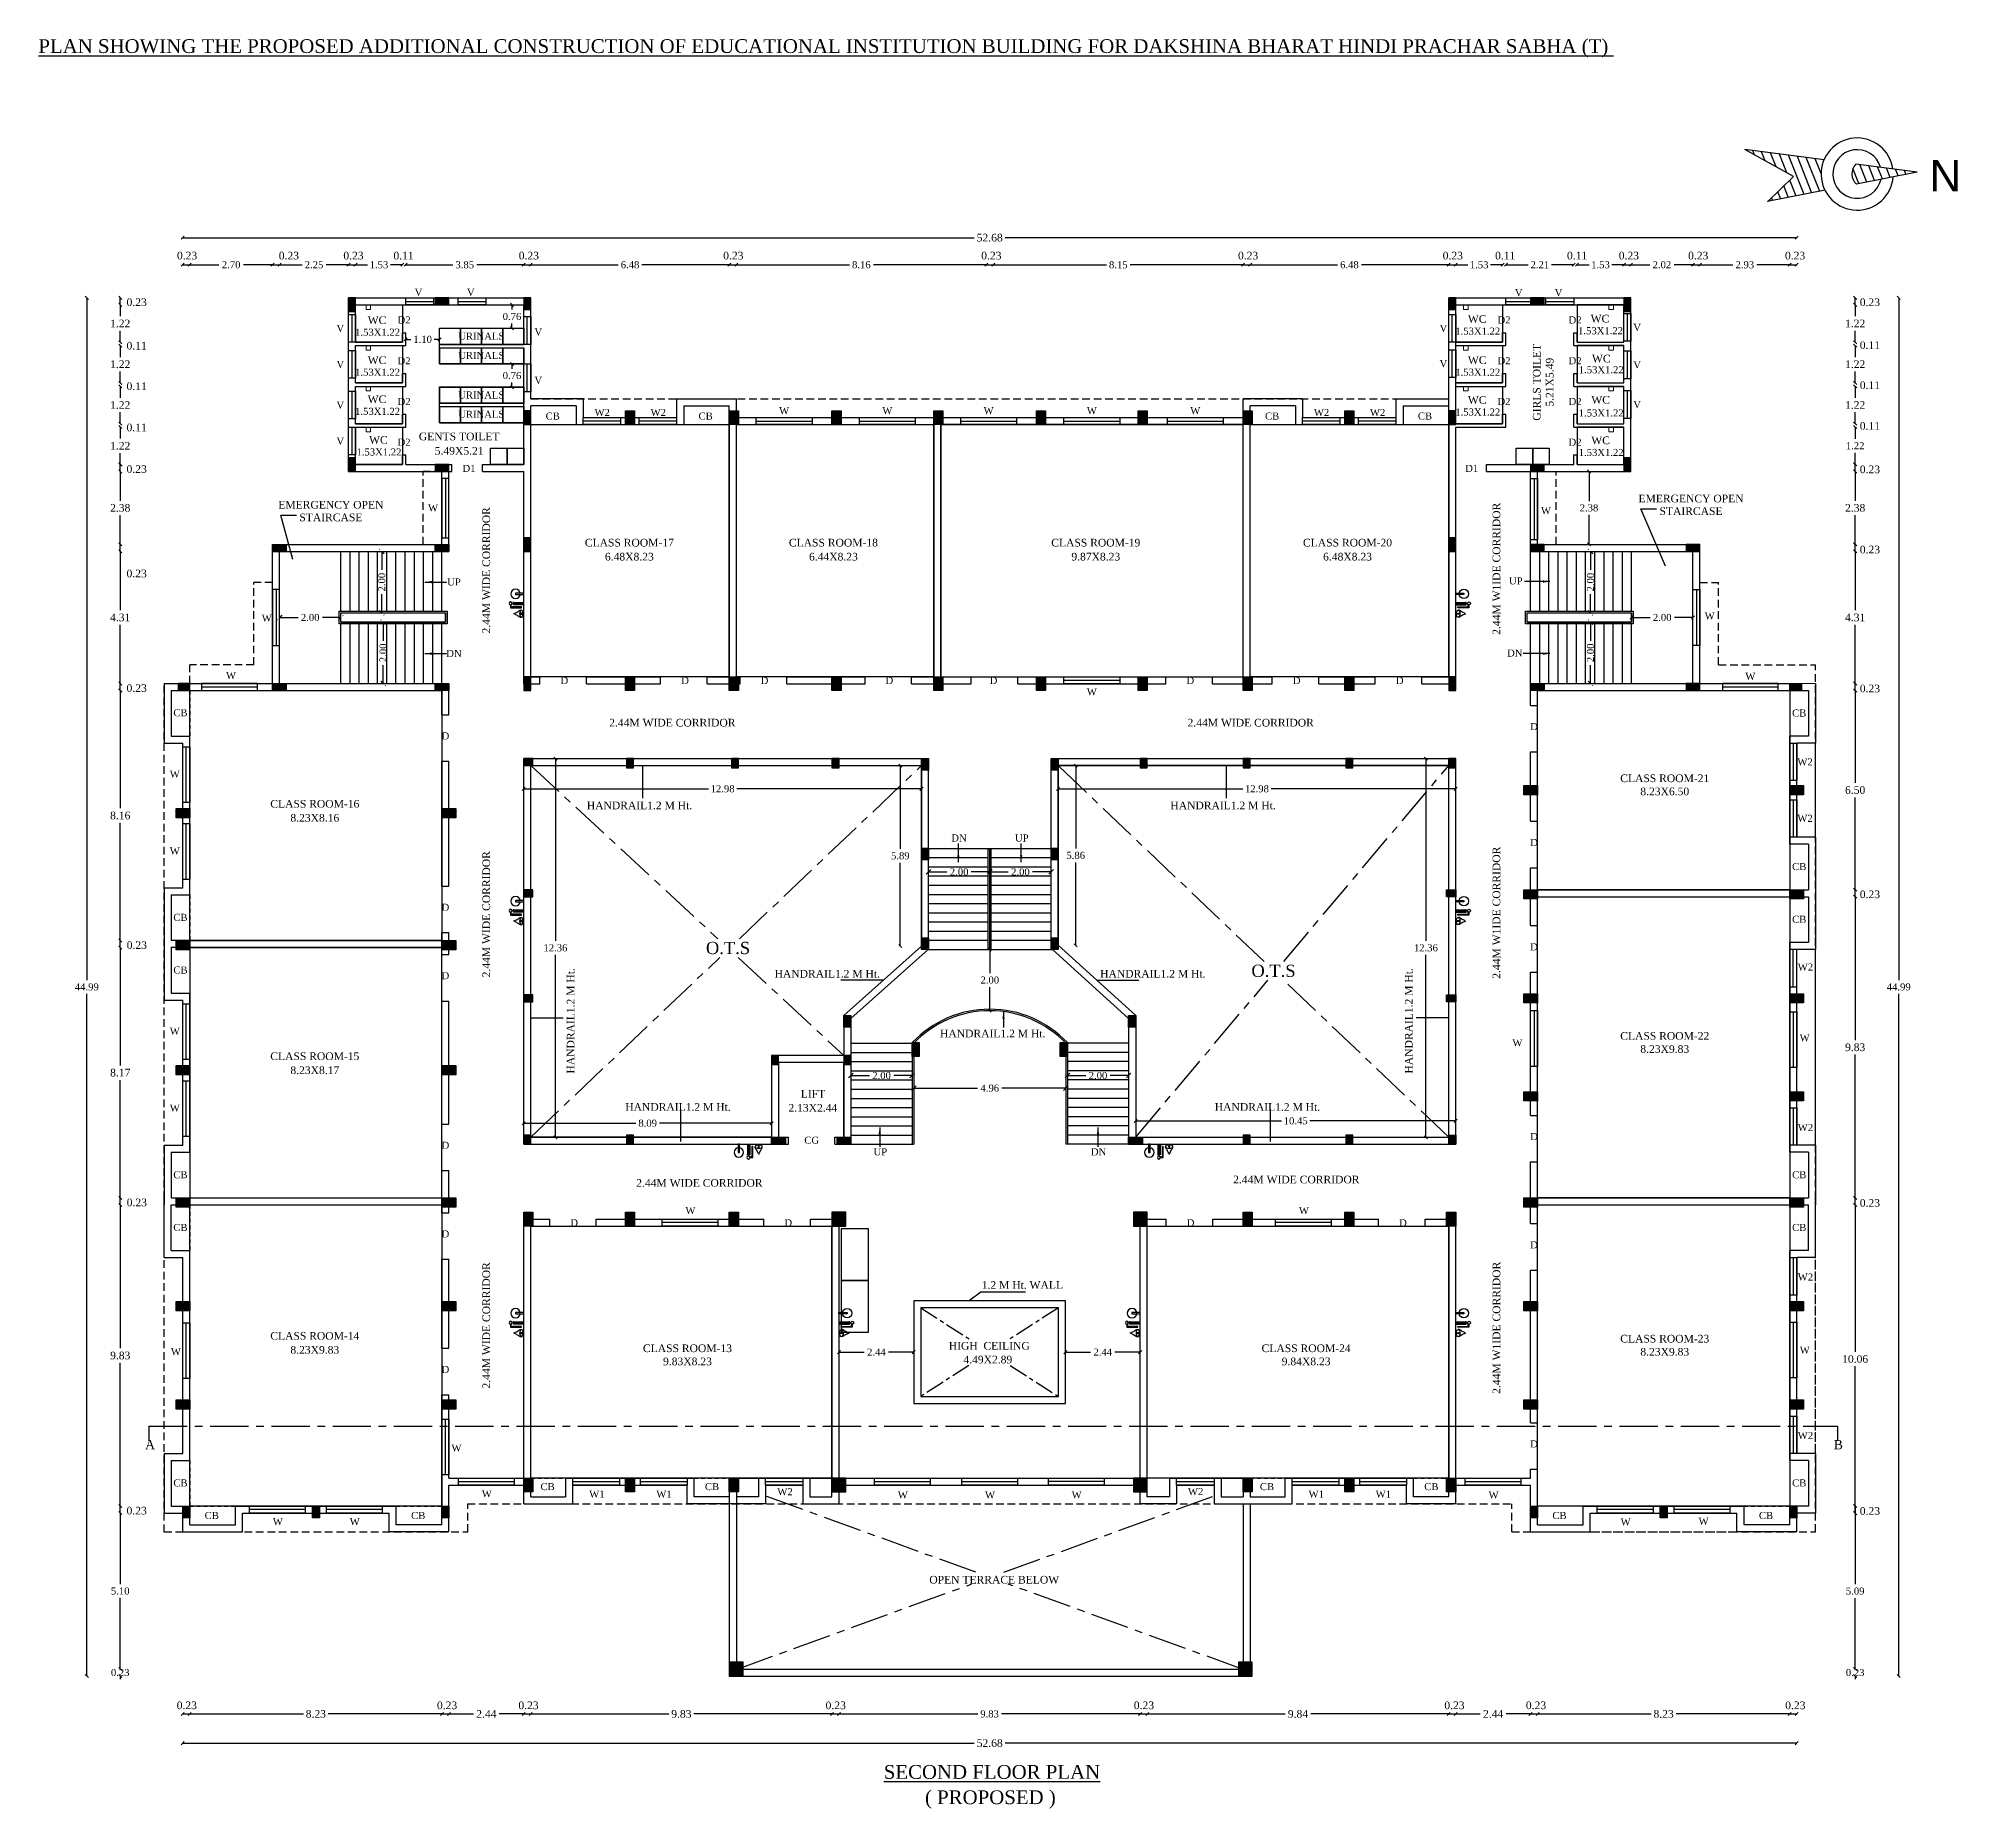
# Model space of a CAD drawing. Header units: metres. Extents: x -53 to 471, y -924 to -843.
# Drawn here: x 119.1 to 181.8, y -923.7 to -865.9 of the extents above; entities that cross this region are included whole.
import ezdxf
from ezdxf.enums import TextEntityAlignment as Align

# ---------------------------------------------------------------- set-up
doc = ezdxf.new("R2010")
doc.units = ezdxf.units.M
doc.header["$MEASUREMENT"] = 0
doc.header["$PDMODE"] = 3
doc.linetypes.add('CENTER', pattern=[2, 1.25, -0.25, 0.25, -0.25])
doc.linetypes.add('HIDDEN', pattern=[0.375, 0.25, -0.125])
doc.layers.get('DEFPOINTS').update_dxf_attribs({"lineweight": 5})
for name, color, linetype in [('BLK_1_FLR_0_URINAL', 235, 'Continuous'), ('BLK_1_FLR_1_SP_WC', 233, 'Continuous'), ('BLK_1_FLR_2_BLT_UP_AREA_DEDUCT', 27, 'Continuous'), ('BLK_1_FLR_2_DRINKING_WATER', 1, 'Continuous'), ('BLK_1_FLR_2_REGULAR_ROOM_1', 117, 'Continuous'), ('BLK_1_FLR_2_WASH', 205, 'Continuous'), ('BLK_1_FLR_2_WATER_CLOSET', 213, 'Continuous')]:
    doc.layers.add(name, color=color, linetype=linetype)
doc.layers.add('BLK_1_FLR_0_WASH', color=56, linetype='Continuous', lineweight=5)
doc.layers.add('BLK_1_FLR_2_BLT_UP_AREA', color=27, linetype='Continuous', lineweight=0)
doc.styles.add('Isa-', font='times.ttf')
doc.styles.get("Standard").update_dxf_attribs({"font": 'arial.ttf'})
doc.styles.add('STYLE2', font='times.ttf')
doc.dimstyles.new('Copy of ISO-25', dxfattribs={"dimscale": 0, "dimtxt": 0.23, "dimasz": 0.1, "dimexe": 1.25, "dimexo": 0.625, "dimgap": 0.11, "dimtad": 0, "dimtih": 1, "dimtoh": 1, "dimzin": 1, "dimdsep": 46, "dimtxsty": 'STYLE2', "dimblk": 'OBLIQUE', "dimcen": 0, "dimse1": 1, "dimse2": 1, "dimclrd": 1, "dimclrt": 3, "dimadec": 0, "dimazin": 2, "dimtfac": 1, "dimtix": 1, "dimtofl": 0, "dimtmove": 0, "dimatfit": 3, "dimfxl": 0, "dimtolj": 1, "dimarcsym": 0})
doc.dimstyles.new('ISO-25', dxfattribs={"dimscale": 0, "dimtxt": 0.23, "dimasz": 0.15, "dimexe": 1.25, "dimexo": 0.625, "dimgap": 0.11, "dimtad": 0, "dimtih": 1, "dimtoh": 1, "dimzin": 1, "dimdsep": 46, "dimtxsty": 'STYLE2', "dimblk": 'OBLIQUE', "dimcen": 0, "dimse1": 1, "dimse2": 1, "dimclrd": 1, "dimclrt": 3, "dimadec": 0, "dimazin": 2, "dimtfac": 1, "dimtix": 1, "dimtofl": 0, "dimtmove": 0, "dimatfit": 3, "dimfxl": 0, "dimtolj": 1, "dimarcsym": 0})
doc.dimstyles.get("Standard").update_dxf_attribs({"dimtxt": 0.18, "dimasz": 0.18, "dimexe": 0.18, "dimexo": 0.0625, "dimgap": 0.09, "dimtad": 0, "dimtih": 1, "dimtoh": 1, "dimdec": 4, "dimzin": 0, "dimdsep": 46, "dimtxsty": 'Standard', "dimcen": 0.09, "dimadec": 0, "dimazin": 0, "dimtfac": 1, "dimtdec": 4, "dimtofl": 0, "dimtmove": 0, "dimatfit": 3, "dimfxl": 0, "dimtolj": 1, "dimtzin": 0, "dimarcsym": 0})

msp = doc.modelspace()

# ---------------------------------------------------------------- texts
at = {"color": 2, "lineweight": -3, "style": 'Isa-'}
for s, height, p in [('%%UPLAN SHOWING THE PROPOSED ADDITIONAL CONSTRUCTION OF EDUCATIONAL INSTITUTION BUILDING FOR DAKSHINA BHARAT HINDI PRACHAR SABHA (T) ', 0.45, (119.11048, -866.39579)), ('A', 0.3, (122.59261, -911.97525)), ('B', 0.3, (177.70823, -911.97525))]:
    msp.add_text(s, height=height, dxfattribs=at).set_placement(p)
at = {"color": 3, "lineweight": 25}
msp.add_text('N', height=1.02516, dxfattribs=at).set_placement((180.83582, -870.91617))
at = {"color": 4, "style": 'Isa-'}
for s, p in [('V', (131.51798, -874.32098)), ('V', (133.22374, -874.32098)), ('V', (167.42798, -874.33456)), ('V', (168.72798, -874.33456)), ('D2', (131.04723, -875.2261)), ('D2', (166.94807, -875.2261)), ('D2', (169.26807, -875.2261)), ('V', (128.96559, -875.5002)), ('V', (135.42852, -875.61927)), ('V', (164.97046, -875.5002)), ('V', (171.29304, -875.46697)), ('D2', (131.04723, -876.5561)), ('D2', (166.94807, -876.5561)), ('D2', (169.26807, -876.5561)), ('V', (128.96559, -876.6752)), ('V', (135.42852, -877.19672)), ('V', (164.97046, -876.65241)), ('V', (171.29304, -876.68973)), ('V', (128.96559, -878.0052)), ('D2', (131.04723, -877.8861)), ('D2', (166.94807, -877.8861)), ('D2', (169.26807, -877.8861)), ('V', (171.29304, -877.98573)), ('V', (128.96559, -879.1802)), ('D2', (131.04723, -879.21594)), ('D2', (169.26807, -879.21594)), ('D1', (133.16586, -880.07109)), ('D1', (165.89266, -880.07109)), ('W', (168.31836, -881.44767)), ('UP', (132.67484, -883.77878)), ('W', (173.66233, -884.8882)), ('DN', (132.67484, -886.11378)), ('D', (136.27989, -886.99559)), ('D', (140.21874, -886.99559)), ('D', (142.8126, -886.99559)), ('D', (146.88874, -886.99559)), ('D', (156.7099, -886.99559)), ('D', (160.18088, -886.99559)), ('D', (163.54482, -886.99559)), ('D', (167.92723, -888.50067)), ('D', (132.39723, -888.80466)), ('D', (167.92723, -892.283)), ('D', (132.39723, -894.39796)), ('D', (167.92723, -895.69029)), ('D', (132.39723, -896.63146)), ('W', (167.38698, -898.82223)), ('D', (132.39723, -902.167)), ('CG', (144.35145, -902.00327)), ('D', (167.92723, -901.88389)), ('UP', (146.5912, -902.38242)), ('D', (136.59871, -904.69793)), ('W', (140.39403, -904.29529)), ('D', (143.58662, -904.69793)), ('D', (156.71871, -904.69793)), ('W', (160.41627, -904.29529)), ('D', (163.649, -904.69793)), ('D', (132.39723, -905.05964)), ('D', (167.92723, -905.41801)), ('D', (132.39723, -909.48547)), ('W', (132.75661, -912.05042)), ('D', (167.92723, -911.9173))]:
    msp.add_text(s, height=0.23, dxfattribs=at).set_placement(p, align=Align.CENTER)
at = {"style": 'Isa-'}
for s, height, p in [('WC', 0.25, (130.16299, -875.24161)), ('WC', 0.25, (166.07299, -875.20448)), ('WC', 0.25, (170.07978, -875.19146)), ('WC', 0.25, (130.16299, -876.54718)), ('WC', 0.25, (166.07299, -876.54718)), ('WC', 0.25, (170.12401, -876.49641)), ('WC', 0.25, (130.16299, -877.82361)), ('WC', 0.25, (166.07299, -877.84659)), ('WC', 0.25, (170.10199, -877.84145)), ('GENTS TOILET', 0.25, (132.84375, -879.03806)), ('WC', 0.25, (130.20863, -879.15065)), ('5.49X5.21', 0.25, (132.84375, -879.50851)), ('WC', 0.25, (170.10043, -879.16524)), ('EMERGENCY OPEN', 0.25, (128.65716, -881.26843)), ('EMERGENCY OPEN', 0.25, (173.05148, -881.06452)), ('STAIRCASE', 0.25, (173.05148, -881.47642)), ('STAIRCASE', 0.25, (128.65716, -881.68033)), ('CLASS ROOM-17', 0.25, (138.39942, -882.50483)), ('CLASS ROOM-18', 0.25, (145.05993, -882.50483)), ('CLASS ROOM-19', 0.25, (153.62357, -882.50483)), ('CLASS ROOM-20', 0.25, (161.84035, -882.50483)), ('6.48X8.23', 0.25, (138.39942, -882.9624)), ('6.44X8.23', 0.25, (145.05993, -882.9624)), ('9.87X8.23', 0.25, (153.62357, -882.9624)), ('6.48X8.23', 0.25, (161.84035, -882.9624)), ('2.44M WIDE CORRIDOR', 0.25, (139.80253, -888.38138)), ('2.44M WIDE CORRIDOR', 0.25, (158.68004, -888.38138)), ('CLASS ROOM-21', 0.25, (172.19454, -890.19722)), ('CLASS ROOM-16', 0.25, (128.13343, -891.03048)), ('8.23X6.50', 0.25, (172.19454, -890.62613)), ('8.23X8.16', 0.25, (128.13343, -891.48806)), ('O.T.S', 0.4, (141.61931, -895.81119)), ('O.T.S', 0.4, (159.42389, -896.55546)), ('HANDRAIL1.2 M Ht. ', 0.25, (150.30677, -898.52915)), ('CLASS ROOM-22', 0.25, (172.19454, -898.60611)), ('8.23X9.83', 0.25, (172.19454, -899.03502)), ('CLASS ROOM-15', 0.25, (128.13343, -899.26966)), ('8.23X8.17', 0.25, (128.13343, -899.72724)), ('2.13X2.44', 0.25, (144.38902, -900.95568)), ('LIFT', 0.25, (144.39376, -900.49608)), ('2.44M WIDE CORRIDOR', 0.25, (140.68533, -903.40561)), ('2.44M WIDE CORRIDOR', 0.25, (160.16881, -903.2954)), ('CLASS ROOM-14', 0.25, (128.13343, -908.39813)), ('CLASS ROOM-23', 0.25, (172.19454, -908.49038)), ('8.23X9.83', 0.25, (128.13343, -908.85571)), ('CLASS ROOM-13', 0.25, (140.29625, -908.80367)), (' HIGH  CEILING', 0.25, (150.09918, -908.72282)), ('4.49X2.89', 0.25, (150.09918, -909.17258)), ('CLASS ROOM-24', 0.25, (160.48963, -908.80367)), ('8.23X9.83', 0.25, (172.19454, -908.91929)), ('9.83X8.23', 0.25, (140.29625, -909.23259)), ('9.84X8.23', 0.25, (160.48963, -909.23259)), ('OPEN TERRACE BELOW', 0.25, (150.3094, -916.35877))]:
    msp.add_text(s, height=height, dxfattribs=at).set_placement(p, align=Align.CENTER)
at = {"color": 6, "style": 'Isa-'}
for p in [(130.18129, -875.626), (166.09129, -875.58887), (170.09808, -875.57585), (130.18129, -876.93157), (166.09129, -876.93157), (170.12019, -876.84987), (130.18129, -878.20801), (166.09129, -878.23098), (170.12028, -878.26157), (130.22692, -879.53504), (170.11873, -879.54963)]:
    msp.add_text('1.53X1.22', height=0.23, dxfattribs=at).set_placement(p, align=Align.CENTER)
at = {"style": 'Isa-'}
for s, height, p in [('URINALS', 0.23, (132.81418, -875.75508)), ('URINALS', 0.23, (132.81418, -876.38348)), ('URINALS', 0.23, (132.81418, -877.67508)), ('URINALS', 0.23, (132.81418, -878.30348)), ('1.2 M Ht. WALL', 0.25, (149.89964, -906.73759))]:
    msp.add_text(s, height=height, dxfattribs=at).set_placement(p)
for s, p in [('GIRLS TOILET', (168.13991, -877.14446)), ('5.21X5.49', (168.56258, -877.14446)), ('2.44M WIDE CORRIDOR', (133.85361, -883.28322)), ('2.44M W1IDE CORRIDOR', (166.825, -883.2327)), ('2.44M WIDE CORRIDOR', (133.85361, -894.51088)), ('2.44M W1IDE CORRIDOR', (166.825, -894.46035)), ('2.44M WIDE CORRIDOR', (133.85361, -907.93144)), ('2.44M W1IDE CORRIDOR', (166.825, -908.01042))]:
    msp.add_text(s, height=0.25, rotation=90, dxfattribs=at).set_placement(p, align=Align.CENTER)
at = {"color": 4, "lineweight": -3, "style": 'Isa-'}
for s, p in [('CB', (135.89911, -878.36281)), ('W2', (137.51225, -878.2445)), ('W2', (139.34225, -878.2445)), ('CB', (140.88911, -878.36281)), ('W', (143.45223, -878.18678)), ('W', (146.82223, -878.18678)), ('W', (150.12473, -878.18678)), ('W', (153.49473, -878.18678)), ('W', (156.87082, -878.18678)), ('CB', (159.37911, -878.36281)), ('W2', (160.99225, -878.2445)), ('W2', (162.82225, -878.2445)), ('CB', (164.36911, -878.36281)), ('UP', (167.33341, -883.74371)), ('DN', (167.29928, -886.09871)), ('D', (156.7099, -886.99559)), ('W', (153.49473, -887.3647)), ('CB', (176.58382, -888.05666)), ('W2', (176.77282, -889.65177)), ('W', (123.56334, -890.05141)), ('W2', (176.77282, -891.49411)), ('W', (123.56334, -892.56141)), ('CB', (176.58382, -893.069)), ('CB', (176.58382, -894.789)), ('W', (123.56334, -898.44141)), ('W', (176.76137, -898.66175)), ('W', (123.56334, -900.95141)), ('W2', (176.78662, -901.5856)), ('DN', (153.71527, -902.38242)), ('CB', (176.58382, -903.129)), ('CB', (176.58382, -904.849)), ('W2', (176.78662, -906.46773)), ('W', (123.599, -908.90313)), ('W', (176.76407, -908.85449)), ('W2', (176.78662, -911.64026)), ('W', (133.74735, -913.54277)), ('CB', (135.7311, -913.30936)), ('W1', (137.3398, -913.55384)), ('W1', (139.52912, -913.55384)), ('CB', (141.09692, -913.30936)), ('W2', (143.47994, -913.47603)), ('W2', (156.88225, -913.47103)), ('CB', (159.2111, -913.30936)), ('W1', (160.8198, -913.55384)), ('W1', (163.00912, -913.55384)), ('CB', (164.57692, -913.30936)), ('CB', (176.58382, -913.189)), ('W', (147.32558, -913.57947)), ('W', (150.17235, -913.57947)), ('W', (153.00058, -913.57697)), ('W', (166.60735, -913.57947)), ('CB', (124.76911, -914.25244)), ('W', (126.92735, -914.45277)), ('W', (129.43735, -914.45277)), ('CB', (131.50911, -914.25244)), ('CB', (168.75911, -914.25244)), ('W', (170.91765, -914.4626)), ('W', (173.4622, -914.43932)), ('CB', (175.49911, -914.25244))]:
    msp.add_text(s, height=0.23, dxfattribs=at).set_placement(p, align=Align.CENTER)
at = {"color": 4, "style": 'Isa-'}
for s, p in [('W', (131.9939, -881.36132)), ('W', (126.56593, -884.9575)), ('W', (126.56593, -884.9575)), ('D', (150.28669, -886.99559))]:
    msp.add_text(s, height=0.23, rotation=360, dxfattribs=at).set_placement(p, align=Align.CENTER)
at = {"color": 4, "lineweight": -3, "style": 'Isa-'}
for s, p in [('W', (125.3972, -886.8288)), ('D', (150.28669, -886.99559)), ('W', (174.98787, -886.85928)), ('CB', (123.74694, -888.04666)), ('DN', (149.15863, -892.1361)), ('UP', (151.20863, -892.1361)), ('CB', (123.74694, -894.72666)), ('CB', (123.74694, -896.44666)), ('W2', (176.78662, -896.34986)), ('CB', (123.74694, -903.129)), ('CB', (123.74694, -904.849)), ('CB', (123.74694, -913.189))]:
    msp.add_text(s, height=0.23, rotation=360, dxfattribs=at).set_placement(p, align=Align.CENTER)
at = {"lineweight": -3, "style": 'Isa-'}
for p in [(138.77833, -891.08372), (157.82602, -891.08372), (144.90644, -896.57813), (155.53342, -896.57813), (140.03293, -900.92689), (159.27491, -900.92689)]:
    msp.add_text('HANDRAIL1.2 M Ht. ', height=0.25, dxfattribs=at).set_placement(p, align=Align.CENTER)
for p in [(136.60774, -897.94335), (163.96496, -897.94335)]:
    msp.add_text('HANDRAIL1.2 M Ht. ', height=0.25, rotation=90, dxfattribs=at).set_placement(p, align=Align.CENTER)
at = {"color": 2, "lineweight": -3, "style": 'Isa-'}
for s, p in [('%%USECOND FLOOR PLAN', (150.23478, -922.50825)), ('( PROPOSED )', (150.18324, -923.33494))]:
    msp.add_text(s, height=0.45, dxfattribs=at).set_placement(p, align=Align.MIDDLE_CENTER)

# ---------------------------------------------------------------- blocks, each defined once
blk = doc.blocks.new('_Oblique')
at = {"color": 0, "linetype": 'ByBlock', "lineweight": -2}
blk.add_line((-0.5, -0.5), (0.5, 0.5), dxfattribs=at)
blk = doc.blocks.new('*D551')
at = {"color": 1, "lineweight": -2}
for p, q in [((123.822, -921.57), (149.656, -921.57)), ((176.502, -921.57), (150.668, -921.57))]:
    blk.add_line(p, q, dxfattribs=at)
at = {"layer": 'DEFPOINTS', "color": 0}
for p in [(123.822, -914.061), (176.502, -914.061), (176.502, -921.57)]:
    blk.add_point(p, dxfattribs=at)
at = {"color": 1, "lineweight": -2, "xscale": 0.1, "yscale": 0.1, "zscale": 0.1, "rotation": 180}
blk.add_blockref('_Oblique', (123.822, -921.57), dxfattribs=at)
at = {"color": 1, "lineweight": -2, "xscale": 0.1, "yscale": 0.1, "zscale": 0.1}
blk.add_blockref('_Oblique', (176.502, -921.57), dxfattribs=at)
at = {"color": 3, "insert": (150.162, -921.57), "char_height": 0.25, "attachment_point": 5, "style": 'STYLE2'}
blk.add_mtext('\\A1;52.68', dxfattribs=at)
blk = doc.blocks.new('*D552')
at = {"color": 1, "lineweight": -2}
for p, q in [((123.822, -872.426), (149.656, -872.426)), ((176.502, -872.426), (150.668, -872.426))]:
    blk.add_line(p, q, dxfattribs=at)
at = {"layer": 'DEFPOINTS', "color": 0}
for p in [(123.822, -872.426), (123.822, -886.978), (176.502, -886.978)]:
    blk.add_point(p, dxfattribs=at)
at = {"color": 1, "lineweight": -2, "xscale": 0.1, "yscale": 0.1, "zscale": 0.1, "rotation": 180}
blk.add_blockref('_Oblique', (123.822, -872.426), dxfattribs=at)
at = {"color": 1, "lineweight": -2, "xscale": 0.1, "yscale": 0.1, "zscale": 0.1}
blk.add_blockref('_Oblique', (176.502, -872.426), dxfattribs=at)
at = {"color": 3, "insert": (150.162, -872.426), "char_height": 0.25, "attachment_point": 5, "style": 'STYLE2'}
blk.add_mtext('\\A1;52.68', dxfattribs=at)
blk = doc.blocks.new('*D553')
at = {"color": 1, "lineweight": -2}
blk.add_line((121.782, -914.056), (121.782, -913.831), dxfattribs=at)
at = {"layer": 'DEFPOINTS', "color": 0}
for p in [(121.782, -913.831), (124.052, -913.831), (123.822, -914.056)]:
    blk.add_point(p, dxfattribs=at)
at = {"color": 1, "lineweight": -2, "xscale": 0.1, "yscale": 0.1, "zscale": 0.1}
for p, rotation in [((121.782, -913.831), 90), ((121.782, -914.056), 270)]:
    blk.add_blockref('_Oblique', p, dxfattribs=dict(at, rotation=rotation))
at = {"color": 3, "insert": (122.319, -913.981), "char_height": 0.25, "attachment_point": 5, "style": 'STYLE2'}
blk.add_mtext('\\A1;0.23', dxfattribs=at)
blk = doc.blocks.new('*D554')
at = {"color": 1, "lineweight": -2}
for p, q in [((121.782, -904.001), (121.782, -908.678)), ((121.782, -913.831), (121.782, -909.153))]:
    blk.add_line(p, q, dxfattribs=at)
at = {"layer": 'DEFPOINTS', "color": 0}
for p in [(121.782, -904.001), (124.052, -904.001), (124.052, -913.831)]:
    blk.add_point(p, dxfattribs=at)
at = {"color": 1, "lineweight": -2, "xscale": 0.1, "yscale": 0.1, "zscale": 0.1}
for p, rotation in [((121.782, -904.001), 90), ((121.782, -913.831), 270)]:
    blk.add_blockref('_Oblique', p, dxfattribs=dict(at, rotation=rotation))
at = {"color": 3, "insert": (121.782, -908.916), "char_height": 0.25, "attachment_point": 5, "style": 'STYLE2'}
blk.add_mtext('\\A1;9.83', dxfattribs=at)
blk = doc.blocks.new('*D555')
at = {"color": 1, "lineweight": -2}
blk.add_line((123.822, -920.617), (124.052, -920.617), dxfattribs=at)
at = {"layer": 'DEFPOINTS', "color": 0}
for p in [(124.052, -913.831), (123.822, -914.061), (124.052, -920.617)]:
    blk.add_point(p, dxfattribs=at)
at = {"color": 1, "lineweight": -2, "xscale": 0.1, "yscale": 0.1, "zscale": 0.1, "rotation": 180}
blk.add_blockref('_Oblique', (123.822, -920.617), dxfattribs=at)
at = {"color": 1, "lineweight": -2, "xscale": 0.1, "yscale": 0.1, "zscale": 0.1}
blk.add_blockref('_Oblique', (124.052, -920.617), dxfattribs=at)
at = {"color": 3, "insert": (123.955, -920.337), "char_height": 0.25, "attachment_point": 5, "style": 'STYLE2'}
blk.add_mtext('\\A1;0.23', dxfattribs=at)
blk = doc.blocks.new('*D556')
at = {"color": 1, "lineweight": -2}
for p, q in [((124.052, -920.617), (127.761, -920.617)), ((132.282, -920.617), (128.574, -920.617))]:
    blk.add_line(p, q, dxfattribs=at)
at = {"layer": 'DEFPOINTS', "color": 0}
for p in [(124.052, -913.831), (132.282, -913.831), (132.282, -920.617)]:
    blk.add_point(p, dxfattribs=at)
at = {"color": 1, "lineweight": -2, "xscale": 0.1, "yscale": 0.1, "zscale": 0.1, "rotation": 180}
blk.add_blockref('_Oblique', (124.052, -920.617), dxfattribs=at)
at = {"color": 1, "lineweight": -2, "xscale": 0.1, "yscale": 0.1, "zscale": 0.1}
blk.add_blockref('_Oblique', (132.282, -920.617), dxfattribs=at)
at = {"color": 3, "insert": (128.167, -920.617), "char_height": 0.25, "attachment_point": 5, "style": 'STYLE2'}
blk.add_mtext('\\A1;8.23', dxfattribs=at)
blk = doc.blocks.new('*D557')
at = {"color": 1, "lineweight": -2}
blk.add_line((132.282, -920.617), (132.512, -920.617), dxfattribs=at)
at = {"layer": 'DEFPOINTS', "color": 0}
for p in [(132.282, -913.831), (132.512, -914.061), (132.512, -920.617)]:
    blk.add_point(p, dxfattribs=at)
at = {"color": 1, "lineweight": -2, "xscale": 0.1, "yscale": 0.1, "zscale": 0.1, "rotation": 180}
blk.add_blockref('_Oblique', (132.282, -920.617), dxfattribs=at)
at = {"color": 1, "lineweight": -2, "xscale": 0.1, "yscale": 0.1, "zscale": 0.1}
blk.add_blockref('_Oblique', (132.512, -920.617), dxfattribs=at)
at = {"color": 3, "insert": (132.45, -920.337), "char_height": 0.25, "attachment_point": 5, "style": 'STYLE2'}
blk.add_mtext('\\A1;0.23', dxfattribs=at)
blk = doc.blocks.new('*D558')
at = {"color": 1, "lineweight": -2}
for p, q in [((132.512, -920.617), (133.31, -920.617)), ((134.952, -920.617), (134.155, -920.617))]:
    blk.add_line(p, q, dxfattribs=at)
at = {"layer": 'DEFPOINTS', "color": 0}
for p in [(134.952, -912.921), (132.512, -914.061), (134.952, -920.617)]:
    blk.add_point(p, dxfattribs=at)
at = {"color": 1, "lineweight": -2, "xscale": 0.1, "yscale": 0.1, "zscale": 0.1, "rotation": 180}
blk.add_blockref('_Oblique', (132.512, -920.617), dxfattribs=at)
at = {"color": 1, "lineweight": -2, "xscale": 0.1, "yscale": 0.1, "zscale": 0.1}
blk.add_blockref('_Oblique', (134.952, -920.617), dxfattribs=at)
at = {"color": 3, "insert": (133.732, -920.617), "char_height": 0.25, "attachment_point": 5, "style": 'STYLE2'}
blk.add_mtext('\\A1;2.44', dxfattribs=at)
blk = doc.blocks.new('*D559')
at = {"color": 1, "lineweight": -2}
blk.add_line((134.952, -920.617), (135.182, -920.617), dxfattribs=at)
at = {"layer": 'DEFPOINTS', "color": 0}
for p in [(134.952, -912.921), (135.182, -912.921), (135.182, -920.617)]:
    blk.add_point(p, dxfattribs=at)
at = {"color": 1, "lineweight": -2, "xscale": 0.1, "yscale": 0.1, "zscale": 0.1, "rotation": 180}
blk.add_blockref('_Oblique', (134.952, -920.617), dxfattribs=at)
at = {"color": 1, "lineweight": -2, "xscale": 0.1, "yscale": 0.1, "zscale": 0.1}
blk.add_blockref('_Oblique', (135.182, -920.617), dxfattribs=at)
at = {"color": 3, "insert": (135.108, -920.337), "char_height": 0.25, "attachment_point": 5, "style": 'STYLE2'}
blk.add_mtext('\\A1;0.23', dxfattribs=at)
blk = doc.blocks.new('*D560')
at = {"color": 1, "lineweight": -2}
blk.add_line((165.142, -920.617), (165.372, -920.617), dxfattribs=at)
at = {"layer": 'DEFPOINTS', "color": 0}
for p in [(165.142, -912.921), (165.372, -912.921), (165.372, -920.617)]:
    blk.add_point(p, dxfattribs=at)
at = {"color": 1, "lineweight": -2, "xscale": 0.1, "yscale": 0.1, "zscale": 0.1, "rotation": 180}
blk.add_blockref('_Oblique', (165.142, -920.617), dxfattribs=at)
at = {"color": 1, "lineweight": -2, "xscale": 0.1, "yscale": 0.1, "zscale": 0.1}
blk.add_blockref('_Oblique', (165.372, -920.617), dxfattribs=at)
at = {"color": 3, "insert": (165.33, -920.337), "char_height": 0.25, "attachment_point": 5, "style": 'STYLE2'}
blk.add_mtext('\\A1;0.23', dxfattribs=at)
blk = doc.blocks.new('*D561')
at = {"color": 1, "lineweight": -2}
for p, q in [((165.372, -920.617), (166.17, -920.617)), ((167.812, -920.617), (167.015, -920.617))]:
    blk.add_line(p, q, dxfattribs=at)
at = {"layer": 'DEFPOINTS', "color": 0}
for p in [(165.372, -912.921), (167.812, -913.151), (167.812, -920.617)]:
    blk.add_point(p, dxfattribs=at)
at = {"color": 1, "lineweight": -2, "xscale": 0.1, "yscale": 0.1, "zscale": 0.1, "rotation": 180}
blk.add_blockref('_Oblique', (165.372, -920.617), dxfattribs=at)
at = {"color": 1, "lineweight": -2, "xscale": 0.1, "yscale": 0.1, "zscale": 0.1}
blk.add_blockref('_Oblique', (167.812, -920.617), dxfattribs=at)
at = {"color": 3, "insert": (166.592, -920.617), "char_height": 0.25, "attachment_point": 5, "style": 'STYLE2'}
blk.add_mtext('\\A1;2.44', dxfattribs=at)
blk = doc.blocks.new('*D562')
at = {"color": 1, "lineweight": -2}
blk.add_line((167.812, -920.617), (168.042, -920.617), dxfattribs=at)
at = {"layer": 'DEFPOINTS', "color": 0}
for p in [(167.812, -913.151), (168.042, -913.831), (168.042, -920.617)]:
    blk.add_point(p, dxfattribs=at)
at = {"color": 1, "lineweight": -2, "xscale": 0.1, "yscale": 0.1, "zscale": 0.1, "rotation": 180}
blk.add_blockref('_Oblique', (167.812, -920.617), dxfattribs=at)
at = {"color": 1, "lineweight": -2, "xscale": 0.1, "yscale": 0.1, "zscale": 0.1}
blk.add_blockref('_Oblique', (168.042, -920.617), dxfattribs=at)
at = {"color": 3, "insert": (167.992, -920.337), "char_height": 0.25, "attachment_point": 5, "style": 'STYLE2'}
blk.add_mtext('\\A1;0.23', dxfattribs=at)
blk = doc.blocks.new('*D563')
at = {"color": 1, "lineweight": -2}
for p, q in [((168.042, -920.617), (171.751, -920.617)), ((176.272, -920.617), (172.564, -920.617))]:
    blk.add_line(p, q, dxfattribs=at)
at = {"layer": 'DEFPOINTS', "color": 0}
for p in [(168.042, -913.831), (176.272, -913.831), (176.272, -920.617)]:
    blk.add_point(p, dxfattribs=at)
at = {"color": 1, "lineweight": -2, "xscale": 0.1, "yscale": 0.1, "zscale": 0.1, "rotation": 180}
blk.add_blockref('_Oblique', (168.042, -920.617), dxfattribs=at)
at = {"color": 1, "lineweight": -2, "xscale": 0.1, "yscale": 0.1, "zscale": 0.1}
blk.add_blockref('_Oblique', (176.272, -920.617), dxfattribs=at)
at = {"color": 3, "insert": (172.157, -920.617), "char_height": 0.25, "attachment_point": 5, "style": 'STYLE2'}
blk.add_mtext('\\A1;8.23', dxfattribs=at)
blk = doc.blocks.new('*D564')
at = {"color": 1, "lineweight": -2}
blk.add_line((176.272, -920.617), (176.502, -920.617), dxfattribs=at)
at = {"layer": 'DEFPOINTS', "color": 0}
for p in [(176.272, -913.831), (176.502, -914.061), (176.502, -920.617)]:
    blk.add_point(p, dxfattribs=at)
at = {"color": 1, "lineweight": -2, "xscale": 0.1, "yscale": 0.1, "zscale": 0.1, "rotation": 180}
blk.add_blockref('_Oblique', (176.272, -920.617), dxfattribs=at)
at = {"color": 1, "lineweight": -2, "xscale": 0.1, "yscale": 0.1, "zscale": 0.1}
blk.add_blockref('_Oblique', (176.502, -920.617), dxfattribs=at)
at = {"color": 3, "insert": (176.457, -920.337), "char_height": 0.25, "attachment_point": 5, "style": 'STYLE2'}
blk.add_mtext('\\A1;0.23', dxfattribs=at)
blk = doc.blocks.new('*D565')
at = {"color": 1, "lineweight": -2}
blk.add_line((123.822, -873.31), (124.052, -873.31), dxfattribs=at)
at = {"layer": 'DEFPOINTS', "color": 0}
for p in [(124.052, -873.31), (123.822, -886.978), (124.052, -887.208)]:
    blk.add_point(p, dxfattribs=at)
at = {"color": 1, "lineweight": -2, "xscale": 0.1, "yscale": 0.1, "zscale": 0.1, "rotation": 180}
blk.add_blockref('_Oblique', (123.822, -873.31), dxfattribs=at)
at = {"color": 1, "lineweight": -2, "xscale": 0.1, "yscale": 0.1, "zscale": 0.1}
blk.add_blockref('_Oblique', (124.052, -873.31), dxfattribs=at)
at = {"color": 3, "insert": (123.964, -873.012), "char_height": 0.25, "attachment_point": 5, "style": 'STYLE2'}
blk.add_mtext('\\A1;0.23', dxfattribs=at)
blk = doc.blocks.new('*D566')
at = {"color": 1, "lineweight": -2}
for p, q in [((124.052, -873.31), (125.005, -873.31)), ((126.752, -873.31), (125.8, -873.31))]:
    blk.add_line(p, q, dxfattribs=at)
at = {"layer": 'DEFPOINTS', "color": 0}
for p in [(126.752, -873.31), (126.752, -882.438), (124.052, -887.208)]:
    blk.add_point(p, dxfattribs=at)
at = {"color": 1, "lineweight": -2, "xscale": 0.1, "yscale": 0.1, "zscale": 0.1, "rotation": 180}
blk.add_blockref('_Oblique', (124.052, -873.31), dxfattribs=at)
at = {"color": 1, "lineweight": -2, "xscale": 0.1, "yscale": 0.1, "zscale": 0.1}
blk.add_blockref('_Oblique', (126.752, -873.31), dxfattribs=at)
at = {"color": 3, "insert": (125.402, -873.31), "char_height": 0.23, "attachment_point": 5, "style": 'STYLE2'}
blk.add_mtext('\\A1;2.70', dxfattribs=at)
blk = doc.blocks.new('*D567')
at = {"color": 1, "lineweight": -2}
blk.add_line((126.752, -873.31), (126.982, -873.31), dxfattribs=at)
at = {"layer": 'DEFPOINTS', "color": 0}
for p in [(126.982, -873.31), (126.752, -882.438), (126.982, -882.668)]:
    blk.add_point(p, dxfattribs=at)
at = {"color": 1, "lineweight": -2, "xscale": 0.1, "yscale": 0.1, "zscale": 0.1, "rotation": 180}
blk.add_blockref('_Oblique', (126.752, -873.31), dxfattribs=at)
at = {"color": 1, "lineweight": -2, "xscale": 0.1, "yscale": 0.1, "zscale": 0.1}
blk.add_blockref('_Oblique', (126.982, -873.31), dxfattribs=at)
at = {"color": 3, "insert": (127.287, -873.012), "char_height": 0.25, "attachment_point": 5, "style": 'STYLE2'}
blk.add_mtext('\\A1;0.23', dxfattribs=at)
blk = doc.blocks.new('*D568')
at = {"color": 1, "lineweight": -2}
for p, q in [((126.982, -873.31), (127.715, -873.31)), ((129.232, -873.31), (128.5, -873.31))]:
    blk.add_line(p, q, dxfattribs=at)
at = {"layer": 'DEFPOINTS', "color": 0}
for p in [(129.232, -873.31), (129.232, -874.388), (126.982, -882.668)]:
    blk.add_point(p, dxfattribs=at)
at = {"color": 1, "lineweight": -2, "xscale": 0.1, "yscale": 0.1, "zscale": 0.1, "rotation": 180}
blk.add_blockref('_Oblique', (126.982, -873.31), dxfattribs=at)
at = {"color": 1, "lineweight": -2, "xscale": 0.1, "yscale": 0.1, "zscale": 0.1}
blk.add_blockref('_Oblique', (129.232, -873.31), dxfattribs=at)
at = {"color": 3, "insert": (128.107, -873.31), "char_height": 0.23, "attachment_point": 5, "style": 'STYLE2'}
blk.add_mtext('\\A1;2.25', dxfattribs=at)
blk = doc.blocks.new('*D569')
at = {"color": 1, "lineweight": -2}
blk.add_line((129.232, -873.31), (129.462, -873.31), dxfattribs=at)
at = {"layer": 'DEFPOINTS', "color": 0}
for p in [(129.462, -873.31), (129.232, -874.388), (129.462, -874.618)]:
    blk.add_point(p, dxfattribs=at)
at = {"color": 1, "lineweight": -2, "xscale": 0.1, "yscale": 0.1, "zscale": 0.1, "rotation": 180}
blk.add_blockref('_Oblique', (129.232, -873.31), dxfattribs=at)
at = {"color": 1, "lineweight": -2, "xscale": 0.1, "yscale": 0.1, "zscale": 0.1}
blk.add_blockref('_Oblique', (129.462, -873.31), dxfattribs=at)
at = {"color": 3, "insert": (129.395, -873.012), "char_height": 0.25, "attachment_point": 5, "style": 'STYLE2'}
blk.add_mtext('\\A1;0.23', dxfattribs=at)
blk = doc.blocks.new('*D570')
at = {"color": 1, "lineweight": -2}
blk.add_line((178.409, -913.831), (178.409, -914.061), dxfattribs=at)
at = {"layer": 'DEFPOINTS', "color": 0}
for p in [(176.272, -913.831), (176.502, -914.061), (178.409, -914.061)]:
    blk.add_point(p, dxfattribs=at)
at = {"color": 1, "lineweight": -2, "xscale": 0.1, "yscale": 0.1, "zscale": 0.1}
for p, rotation in [((178.409, -913.831), 90), ((178.409, -914.061), 270)]:
    blk.add_blockref('_Oblique', p, dxfattribs=dict(at, rotation=rotation))
at = {"color": 3, "insert": (178.891, -913.993), "char_height": 0.25, "attachment_point": 5, "style": 'STYLE2'}
blk.add_mtext('\\A1;0.23', dxfattribs=at)
blk = doc.blocks.new('*D571')
at = {"color": 1, "lineweight": -2}
for p, q in [((178.409, -904.001), (178.409, -908.793)), ((178.409, -914.061), (178.409, -909.268))]:
    blk.add_line(p, q, dxfattribs=at)
at = {"layer": 'DEFPOINTS', "color": 0}
for p in [(176.272, -904.001), (178.409, -904.001), (176.502, -914.061)]:
    blk.add_point(p, dxfattribs=at)
at = {"color": 1, "lineweight": -2, "xscale": 0.1, "yscale": 0.1, "zscale": 0.1}
for p, rotation in [((178.409, -904.001), 90), ((178.409, -914.061), 270)]:
    blk.add_blockref('_Oblique', p, dxfattribs=dict(at, rotation=rotation))
at = {"color": 3, "insert": (178.409, -909.031), "char_height": 0.25, "attachment_point": 5, "style": 'STYLE2'}
blk.add_mtext('\\A1;10.06', dxfattribs=at)
blk = doc.blocks.new('*D572')
at = {"color": 1, "lineweight": -2}
blk.add_line((121.782, -904.001), (121.782, -903.771), dxfattribs=at)
at = {"layer": 'DEFPOINTS', "color": 0}
for p in [(121.782, -903.771), (124.057, -903.771), (124.052, -904.001)]:
    blk.add_point(p, dxfattribs=at)
at = {"color": 1, "lineweight": -2, "xscale": 0.1, "yscale": 0.1, "zscale": 0.1}
for p, rotation in [((121.782, -903.771), 90), ((121.782, -904.001), 270)]:
    blk.add_blockref('_Oblique', p, dxfattribs=dict(at, rotation=rotation))
at = {"color": 3, "insert": (122.324, -903.921), "char_height": 0.25, "attachment_point": 5, "style": 'STYLE2'}
blk.add_mtext('\\A1;0.23', dxfattribs=at)
blk = doc.blocks.new('*D573')
at = {"color": 1, "lineweight": -2}
blk.add_line((121.782, -887.203), (121.782, -886.978), dxfattribs=at)
at = {"layer": 'DEFPOINTS', "color": 0}
for p in [(121.782, -886.978), (123.827, -886.978), (124.052, -887.203)]:
    blk.add_point(p, dxfattribs=at)
at = {"color": 1, "lineweight": -2, "xscale": 0.1, "yscale": 0.1, "zscale": 0.1}
for p, rotation in [((121.782, -886.978), 90), ((121.782, -887.203), 270)]:
    blk.add_blockref('_Oblique', p, dxfattribs=dict(at, rotation=rotation))
at = {"color": 3, "insert": (122.319, -887.129), "char_height": 0.25, "attachment_point": 5, "style": 'STYLE2'}
blk.add_mtext('\\A1;0.23', dxfattribs=at)
blk = doc.blocks.new('*D574')
at = {"color": 1, "lineweight": -2}
blk.add_line((121.782, -882.668), (121.782, -882.438), dxfattribs=at)
at = {"layer": 'DEFPOINTS', "color": 0}
for p in [(121.782, -882.438), (126.752, -882.438), (126.982, -882.668)]:
    blk.add_point(p, dxfattribs=at)
at = {"color": 1, "lineweight": -2, "xscale": 0.1, "yscale": 0.1, "zscale": 0.1}
for p, rotation in [((121.782, -882.438), 90), ((121.782, -882.668), 270)]:
    blk.add_blockref('_Oblique', p, dxfattribs=dict(at, rotation=rotation))
at = {"color": 3, "insert": (122.319, -883.389), "char_height": 0.25, "attachment_point": 5, "style": 'STYLE2'}
blk.add_mtext('\\A1;0.23', dxfattribs=at)
blk = doc.blocks.new('*D575')
at = {"color": 1, "lineweight": -2}
blk.add_line((121.782, -880.058), (121.782, -879.828), dxfattribs=at)
at = {"layer": 'DEFPOINTS', "color": 0}
for p in [(121.782, -879.828), (129.462, -879.828), (129.462, -880.058)]:
    blk.add_point(p, dxfattribs=at)
at = {"color": 1, "lineweight": -2, "xscale": 0.1, "yscale": 0.1, "zscale": 0.1}
for p, rotation in [((121.782, -879.828), 90), ((121.782, -880.058), 270)]:
    blk.add_blockref('_Oblique', p, dxfattribs=dict(at, rotation=rotation))
at = {"color": 3, "insert": (122.319, -879.979), "char_height": 0.25, "attachment_point": 5, "style": 'STYLE2'}
blk.add_mtext('\\A1;0.23', dxfattribs=at)
blk = doc.blocks.new('*D576')
at = {"color": 1, "lineweight": -2}
blk.add_line((121.782, -874.618), (121.782, -874.388), dxfattribs=at)
at = {"layer": 'DEFPOINTS', "color": 0}
for p in [(121.782, -874.388), (129.232, -874.388), (129.462, -874.618)]:
    blk.add_point(p, dxfattribs=at)
at = {"color": 1, "lineweight": -2, "xscale": 0.1, "yscale": 0.1, "zscale": 0.1}
for p, rotation in [((121.782, -874.388), 90), ((121.782, -874.618), 270)]:
    blk.add_blockref('_Oblique', p, dxfattribs=dict(at, rotation=rotation))
at = {"color": 3, "insert": (122.319, -874.534), "char_height": 0.25, "attachment_point": 5, "style": 'STYLE2'}
blk.add_mtext('\\A1;0.23', dxfattribs=at)
blk = doc.blocks.new('*D577')
at = {"color": 1, "lineweight": -2}
for p, q in [((121.782, -874.618), (121.782, -874.991)), ((121.782, -875.838), (121.782, -875.466))]:
    blk.add_line(p, q, dxfattribs=at)
at = {"layer": 'DEFPOINTS', "color": 0}
for p in [(129.462, -874.618), (121.782, -875.838), (129.232, -875.838)]:
    blk.add_point(p, dxfattribs=at)
at = {"color": 1, "lineweight": -2, "xscale": 0.1, "yscale": 0.1, "zscale": 0.1}
for p, rotation in [((121.782, -874.618), 90), ((121.782, -875.838), 270)]:
    blk.add_blockref('_Oblique', p, dxfattribs=dict(at, rotation=rotation))
at = {"color": 3, "insert": (121.782, -875.228), "char_height": 0.25, "attachment_point": 5, "style": 'STYLE2'}
blk.add_mtext('\\A1;1.22', dxfattribs=at)
blk = doc.blocks.new('*D578')
at = {"color": 1, "lineweight": -2}
for p, q in [((121.782, -880.058), (121.782, -881.011)), ((121.782, -882.438), (121.782, -881.486))]:
    blk.add_line(p, q, dxfattribs=at)
at = {"layer": 'DEFPOINTS', "color": 0}
for p in [(121.782, -880.058), (129.232, -880.058), (126.752, -882.438)]:
    blk.add_point(p, dxfattribs=at)
at = {"color": 1, "lineweight": -2, "xscale": 0.1, "yscale": 0.1, "zscale": 0.1}
for p, rotation in [((121.782, -880.058), 90), ((121.782, -882.438), 270)]:
    blk.add_blockref('_Oblique', p, dxfattribs=dict(at, rotation=rotation))
at = {"color": 3, "insert": (121.782, -881.248), "char_height": 0.25, "attachment_point": 5, "style": 'STYLE2'}
blk.add_mtext('\\A1;2.38', dxfattribs=at)
blk = doc.blocks.new('*D579')
at = {"color": 1, "lineweight": -2}
for p, q in [((121.782, -882.668), (121.782, -884.586)), ((121.782, -886.978), (121.782, -885.061))]:
    blk.add_line(p, q, dxfattribs=at)
at = {"layer": 'DEFPOINTS', "color": 0}
for p in [(126.982, -882.668), (121.782, -886.978), (126.982, -886.978)]:
    blk.add_point(p, dxfattribs=at)
at = {"color": 1, "lineweight": -2, "xscale": 0.1, "yscale": 0.1, "zscale": 0.1}
for p, rotation in [((121.782, -882.668), 90), ((121.782, -886.978), 270)]:
    blk.add_blockref('_Oblique', p, dxfattribs=dict(at, rotation=rotation))
at = {"color": 3, "insert": (121.782, -884.823), "char_height": 0.25, "attachment_point": 5, "style": 'STYLE2'}
blk.add_mtext('\\A1;4.31', dxfattribs=at)
blk = doc.blocks.new('*D580')
at = {"color": 1, "lineweight": -2}
for p, q in [((121.782, -887.208), (121.782, -891.051)), ((121.782, -895.368), (121.782, -891.526))]:
    blk.add_line(p, q, dxfattribs=at)
at = {"layer": 'DEFPOINTS', "color": 0}
for p in [(124.052, -887.208), (121.782, -895.368), (124.052, -895.368)]:
    blk.add_point(p, dxfattribs=at)
at = {"color": 1, "lineweight": -2, "xscale": 0.1, "yscale": 0.1, "zscale": 0.1}
for p, rotation in [((121.782, -887.208), 90), ((121.782, -895.368), 270)]:
    blk.add_blockref('_Oblique', p, dxfattribs=dict(at, rotation=rotation))
at = {"color": 3, "insert": (121.782, -891.288), "char_height": 0.25, "attachment_point": 5, "style": 'STYLE2'}
blk.add_mtext('\\A1;8.16', dxfattribs=at)
blk = doc.blocks.new('*D581')
at = {"color": 1, "lineweight": -2}
blk.add_line((134.952, -873.31), (135.182, -873.31), dxfattribs=at)
at = {"layer": 'DEFPOINTS', "color": 0}
for p in [(135.182, -873.31), (135.182, -874.388), (134.952, -874.618)]:
    blk.add_point(p, dxfattribs=at)
at = {"color": 1, "lineweight": -2, "xscale": 0.1, "yscale": 0.1, "zscale": 0.1, "rotation": 180}
blk.add_blockref('_Oblique', (134.952, -873.31), dxfattribs=at)
at = {"color": 1, "lineweight": -2, "xscale": 0.1, "yscale": 0.1, "zscale": 0.1}
blk.add_blockref('_Oblique', (135.182, -873.31), dxfattribs=at)
at = {"color": 3, "insert": (135.12, -873.012), "char_height": 0.25, "attachment_point": 5, "style": 'STYLE2'}
blk.add_mtext('\\A1;0.23', dxfattribs=at)
blk = doc.blocks.new('*D582')
at = {"color": 1, "lineweight": -2}
for p, q in [((135.182, -873.31), (138.032, -873.31)), ((141.662, -873.31), (138.812, -873.31))]:
    blk.add_line(p, q, dxfattribs=at)
at = {"layer": 'DEFPOINTS', "color": 0}
for p in [(141.662, -873.31), (135.182, -874.388), (141.662, -878.528)]:
    blk.add_point(p, dxfattribs=at)
at = {"color": 1, "lineweight": -2, "xscale": 0.1, "yscale": 0.1, "zscale": 0.1, "rotation": 180}
blk.add_blockref('_Oblique', (135.182, -873.31), dxfattribs=at)
at = {"color": 1, "lineweight": -2, "xscale": 0.1, "yscale": 0.1, "zscale": 0.1}
blk.add_blockref('_Oblique', (141.662, -873.31), dxfattribs=at)
at = {"color": 3, "insert": (138.422, -873.31), "char_height": 0.23, "attachment_point": 5, "style": 'STYLE2'}
blk.add_mtext('\\A1;6.48', dxfattribs=at)
blk = doc.blocks.new('*D583')
at = {"color": 1, "lineweight": -2}
blk.add_line((141.662, -873.31), (141.892, -873.31), dxfattribs=at)
at = {"layer": 'DEFPOINTS', "color": 0}
for p in [(141.892, -873.31), (141.662, -878.528), (141.892, -878.528)]:
    blk.add_point(p, dxfattribs=at)
at = {"color": 1, "lineweight": -2, "xscale": 0.1, "yscale": 0.1, "zscale": 0.1, "rotation": 180}
blk.add_blockref('_Oblique', (141.662, -873.31), dxfattribs=at)
at = {"color": 1, "lineweight": -2, "xscale": 0.1, "yscale": 0.1, "zscale": 0.1}
blk.add_blockref('_Oblique', (141.892, -873.31), dxfattribs=at)
at = {"color": 3, "insert": (141.794, -873.012), "char_height": 0.25, "attachment_point": 5, "style": 'STYLE2'}
blk.add_mtext('\\A1;0.23', dxfattribs=at)
blk = doc.blocks.new('*D584')
at = {"color": 1, "lineweight": -2}
for p, q in [((141.892, -873.31), (145.582, -873.31)), ((150.052, -873.31), (146.363, -873.31))]:
    blk.add_line(p, q, dxfattribs=at)
at = {"layer": 'DEFPOINTS', "color": 0}
for p in [(150.052, -873.31), (141.892, -878.528), (150.052, -878.528)]:
    blk.add_point(p, dxfattribs=at)
at = {"color": 1, "lineweight": -2, "xscale": 0.1, "yscale": 0.1, "zscale": 0.1, "rotation": 180}
blk.add_blockref('_Oblique', (141.892, -873.31), dxfattribs=at)
at = {"color": 1, "lineweight": -2, "xscale": 0.1, "yscale": 0.1, "zscale": 0.1}
blk.add_blockref('_Oblique', (150.052, -873.31), dxfattribs=at)
at = {"color": 3, "insert": (145.972, -873.31), "char_height": 0.23, "attachment_point": 5, "style": 'STYLE2'}
blk.add_mtext('\\A1;8.16', dxfattribs=at)
blk = doc.blocks.new('*D585')
at = {"color": 1, "lineweight": -2}
blk.add_line((158.432, -873.31), (158.662, -873.31), dxfattribs=at)
at = {"layer": 'DEFPOINTS', "color": 0}
for p in [(158.662, -873.31), (158.432, -878.528), (158.662, -878.528)]:
    blk.add_point(p, dxfattribs=at)
at = {"color": 1, "lineweight": -2, "xscale": 0.1, "yscale": 0.1, "zscale": 0.1, "rotation": 180}
blk.add_blockref('_Oblique', (158.432, -873.31), dxfattribs=at)
at = {"color": 1, "lineweight": -2, "xscale": 0.1, "yscale": 0.1, "zscale": 0.1}
blk.add_blockref('_Oblique', (158.662, -873.31), dxfattribs=at)
at = {"color": 3, "insert": (158.595, -873.012), "char_height": 0.25, "attachment_point": 5, "style": 'STYLE2'}
blk.add_mtext('\\A1;0.23', dxfattribs=at)
blk = doc.blocks.new('*D586')
at = {"color": 1, "lineweight": -2}
for p, q in [((158.662, -873.31), (161.512, -873.31)), ((165.142, -873.31), (162.292, -873.31))]:
    blk.add_line(p, q, dxfattribs=at)
at = {"layer": 'DEFPOINTS', "color": 0}
for p in [(165.142, -873.31), (165.142, -874.388), (158.662, -878.528)]:
    blk.add_point(p, dxfattribs=at)
at = {"color": 1, "lineweight": -2, "xscale": 0.1, "yscale": 0.1, "zscale": 0.1, "rotation": 180}
blk.add_blockref('_Oblique', (158.662, -873.31), dxfattribs=at)
at = {"color": 1, "lineweight": -2, "xscale": 0.1, "yscale": 0.1, "zscale": 0.1}
blk.add_blockref('_Oblique', (165.142, -873.31), dxfattribs=at)
at = {"color": 3, "insert": (161.902, -873.31), "char_height": 0.23, "attachment_point": 5, "style": 'STYLE2'}
blk.add_mtext('\\A1;6.48', dxfattribs=at)
blk = doc.blocks.new('*D587')
at = {"color": 1, "lineweight": -2}
blk.add_line((165.142, -873.31), (165.372, -873.31), dxfattribs=at)
at = {"layer": 'DEFPOINTS', "color": 0}
for p in [(165.372, -873.31), (165.142, -874.388), (165.372, -874.618)]:
    blk.add_point(p, dxfattribs=at)
at = {"color": 1, "lineweight": -2, "xscale": 0.1, "yscale": 0.1, "zscale": 0.1, "rotation": 180}
blk.add_blockref('_Oblique', (165.142, -873.31), dxfattribs=at)
at = {"color": 1, "lineweight": -2, "xscale": 0.1, "yscale": 0.1, "zscale": 0.1}
blk.add_blockref('_Oblique', (165.372, -873.31), dxfattribs=at)
at = {"color": 3, "insert": (165.276, -873.012), "char_height": 0.25, "attachment_point": 5, "style": 'STYLE2'}
blk.add_mtext('\\A1;0.23', dxfattribs=at)
blk = doc.blocks.new('*D588')
at = {"color": 1, "lineweight": -2}
blk.add_line((170.862, -873.31), (171.092, -873.31), dxfattribs=at)
at = {"layer": 'DEFPOINTS', "color": 0}
for p in [(171.092, -873.31), (171.092, -874.388), (170.862, -874.618)]:
    blk.add_point(p, dxfattribs=at)
at = {"color": 1, "lineweight": -2, "xscale": 0.1, "yscale": 0.1, "zscale": 0.1, "rotation": 180}
blk.add_blockref('_Oblique', (170.862, -873.31), dxfattribs=at)
at = {"color": 1, "lineweight": -2, "xscale": 0.1, "yscale": 0.1, "zscale": 0.1}
blk.add_blockref('_Oblique', (171.092, -873.31), dxfattribs=at)
at = {"color": 3, "insert": (171.023, -873.012), "char_height": 0.25, "attachment_point": 5, "style": 'STYLE2'}
blk.add_mtext('\\A1;0.23', dxfattribs=at)
blk = doc.blocks.new('*D589')
at = {"color": 1, "lineweight": -2}
for p, q in [((171.092, -873.31), (171.706, -873.31)), ((173.112, -873.31), (172.499, -873.31))]:
    blk.add_line(p, q, dxfattribs=at)
at = {"layer": 'DEFPOINTS', "color": 0}
for p in [(173.112, -873.31), (171.092, -874.388), (173.112, -882.668)]:
    blk.add_point(p, dxfattribs=at)
at = {"color": 1, "lineweight": -2, "xscale": 0.1, "yscale": 0.1, "zscale": 0.1, "rotation": 180}
blk.add_blockref('_Oblique', (171.092, -873.31), dxfattribs=at)
at = {"color": 1, "lineweight": -2, "xscale": 0.1, "yscale": 0.1, "zscale": 0.1}
blk.add_blockref('_Oblique', (173.112, -873.31), dxfattribs=at)
at = {"color": 3, "insert": (172.102, -873.31), "char_height": 0.23, "attachment_point": 5, "style": 'STYLE2'}
blk.add_mtext('\\A1;2.02', dxfattribs=at)
blk = doc.blocks.new('*D590')
at = {"color": 1, "lineweight": -2}
blk.add_line((173.112, -873.31), (173.342, -873.31), dxfattribs=at)
at = {"layer": 'DEFPOINTS', "color": 0}
for p in [(173.342, -873.31), (173.342, -882.438), (173.112, -882.668)]:
    blk.add_point(p, dxfattribs=at)
at = {"color": 1, "lineweight": -2, "xscale": 0.1, "yscale": 0.1, "zscale": 0.1, "rotation": 180}
blk.add_blockref('_Oblique', (173.112, -873.31), dxfattribs=at)
at = {"color": 1, "lineweight": -2, "xscale": 0.1, "yscale": 0.1, "zscale": 0.1}
blk.add_blockref('_Oblique', (173.342, -873.31), dxfattribs=at)
at = {"color": 3, "insert": (173.287, -873.012), "char_height": 0.25, "attachment_point": 5, "style": 'STYLE2'}
blk.add_mtext('\\A1;0.23', dxfattribs=at)
blk = doc.blocks.new('*D591')
at = {"color": 1, "lineweight": -2}
for p, q in [((173.342, -873.31), (174.418, -873.31)), ((176.272, -873.31), (175.197, -873.31))]:
    blk.add_line(p, q, dxfattribs=at)
at = {"layer": 'DEFPOINTS', "color": 0}
for p in [(176.272, -873.31), (173.342, -882.438), (176.272, -887.208)]:
    blk.add_point(p, dxfattribs=at)
at = {"color": 1, "lineweight": -2, "xscale": 0.1, "yscale": 0.1, "zscale": 0.1, "rotation": 180}
blk.add_blockref('_Oblique', (173.342, -873.31), dxfattribs=at)
at = {"color": 1, "lineweight": -2, "xscale": 0.1, "yscale": 0.1, "zscale": 0.1}
blk.add_blockref('_Oblique', (176.272, -873.31), dxfattribs=at)
at = {"color": 3, "insert": (174.807, -873.31), "char_height": 0.23, "attachment_point": 5, "style": 'STYLE2'}
blk.add_mtext('\\A1;2.93', dxfattribs=at)
blk = doc.blocks.new('*D592')
at = {"color": 1, "lineweight": -2}
blk.add_line((176.272, -873.31), (176.502, -873.31), dxfattribs=at)
at = {"layer": 'DEFPOINTS', "color": 0}
for p in [(176.502, -873.31), (176.502, -886.978), (176.272, -887.208)]:
    blk.add_point(p, dxfattribs=at)
at = {"color": 1, "lineweight": -2, "xscale": 0.1, "yscale": 0.1, "zscale": 0.1, "rotation": 180}
blk.add_blockref('_Oblique', (176.272, -873.31), dxfattribs=at)
at = {"color": 1, "lineweight": -2, "xscale": 0.1, "yscale": 0.1, "zscale": 0.1}
blk.add_blockref('_Oblique', (176.502, -873.31), dxfattribs=at)
at = {"color": 3, "insert": (176.448, -873.012), "char_height": 0.25, "attachment_point": 5, "style": 'STYLE2'}
blk.add_mtext('\\A1;0.23', dxfattribs=at)
blk = doc.blocks.new('*D593')
at = {"color": 1, "lineweight": -2}
blk.add_line((178.409, -904.001), (178.409, -903.771), dxfattribs=at)
at = {"layer": 'DEFPOINTS', "color": 0}
for p in [(176.272, -903.771), (178.409, -903.771), (176.272, -904.001)]:
    blk.add_point(p, dxfattribs=at)
at = {"color": 1, "lineweight": -2, "xscale": 0.1, "yscale": 0.1, "zscale": 0.1}
for p, rotation in [((178.409, -903.771), 90), ((178.409, -904.001), 270)]:
    blk.add_blockref('_Oblique', p, dxfattribs=dict(at, rotation=rotation))
at = {"color": 3, "insert": (178.891, -903.937), "char_height": 0.25, "attachment_point": 5, "style": 'STYLE2'}
blk.add_mtext('\\A1;0.23', dxfattribs=at)
blk = doc.blocks.new('*D594')
at = {"color": 1, "lineweight": -2}
for p, q in [((178.409, -893.941), (178.409, -898.618)), ((178.409, -903.771), (178.409, -899.093))]:
    blk.add_line(p, q, dxfattribs=at)
at = {"layer": 'DEFPOINTS', "color": 0}
for p in [(176.272, -893.941), (178.409, -893.941), (176.272, -903.771)]:
    blk.add_point(p, dxfattribs=at)
at = {"color": 1, "lineweight": -2, "xscale": 0.1, "yscale": 0.1, "zscale": 0.1}
for p, rotation in [((178.409, -893.941), 90), ((178.409, -903.771), 270)]:
    blk.add_blockref('_Oblique', p, dxfattribs=dict(at, rotation=rotation))
at = {"color": 3, "insert": (178.409, -898.856), "char_height": 0.25, "attachment_point": 5, "style": 'STYLE2'}
blk.add_mtext('\\A1;9.83', dxfattribs=at)
blk = doc.blocks.new('*D595')
at = {"color": 1, "lineweight": -2}
blk.add_line((178.409, -893.941), (178.409, -893.711), dxfattribs=at)
at = {"layer": 'DEFPOINTS', "color": 0}
for p in [(176.272, -893.711), (178.409, -893.711), (176.272, -893.941)]:
    blk.add_point(p, dxfattribs=at)
at = {"color": 1, "lineweight": -2, "xscale": 0.1, "yscale": 0.1, "zscale": 0.1}
for p, rotation in [((178.409, -893.711), 90), ((178.409, -893.941), 270)]:
    blk.add_blockref('_Oblique', p, dxfattribs=dict(at, rotation=rotation))
at = {"color": 3, "insert": (178.891, -893.863), "char_height": 0.25, "attachment_point": 5, "style": 'STYLE2'}
blk.add_mtext('\\A1;0.23', dxfattribs=at)
blk = doc.blocks.new('*D596')
at = {"color": 1, "lineweight": -2}
for p, q in [((178.409, -887.208), (178.409, -890.222)), ((178.409, -893.711), (178.409, -890.697))]:
    blk.add_line(p, q, dxfattribs=at)
at = {"layer": 'DEFPOINTS', "color": 0}
for p in [(176.272, -887.208), (178.409, -887.208), (176.272, -893.711)]:
    blk.add_point(p, dxfattribs=at)
at = {"color": 1, "lineweight": -2, "xscale": 0.1, "yscale": 0.1, "zscale": 0.1}
for p, rotation in [((178.409, -887.208), 90), ((178.409, -893.711), 270)]:
    blk.add_blockref('_Oblique', p, dxfattribs=dict(at, rotation=rotation))
at = {"color": 3, "insert": (178.409, -890.459), "char_height": 0.25, "attachment_point": 5, "style": 'STYLE2'}
blk.add_mtext('\\A1;6.50', dxfattribs=at)
blk = doc.blocks.new('*D597')
at = {"color": 1, "lineweight": -2}
blk.add_line((178.409, -887.208), (178.409, -886.978), dxfattribs=at)
at = {"layer": 'DEFPOINTS', "color": 0}
for p in [(176.272, -886.978), (178.409, -886.978), (176.272, -887.208)]:
    blk.add_point(p, dxfattribs=at)
at = {"color": 1, "lineweight": -2, "xscale": 0.1, "yscale": 0.1, "zscale": 0.1}
for p, rotation in [((178.409, -886.978), 90), ((178.409, -887.208), 270)]:
    blk.add_blockref('_Oblique', p, dxfattribs=dict(at, rotation=rotation))
at = {"color": 3, "insert": (178.891, -887.144), "char_height": 0.25, "attachment_point": 5, "style": 'STYLE2'}
blk.add_mtext('\\A1;0.23', dxfattribs=at)
blk = doc.blocks.new('*D598')
at = {"color": 1, "lineweight": -2}
for p, q in [((178.409, -882.668), (178.409, -884.586)), ((178.409, -886.978), (178.409, -885.061))]:
    blk.add_line(p, q, dxfattribs=at)
at = {"layer": 'DEFPOINTS', "color": 0}
for p in [(173.337, -882.668), (178.409, -882.668), (176.502, -886.978)]:
    blk.add_point(p, dxfattribs=at)
at = {"color": 1, "lineweight": -2, "xscale": 0.1, "yscale": 0.1, "zscale": 0.1}
for p, rotation in [((178.409, -882.668), 90), ((178.409, -886.978), 270)]:
    blk.add_blockref('_Oblique', p, dxfattribs=dict(at, rotation=rotation))
at = {"color": 3, "insert": (178.409, -884.823), "char_height": 0.25, "attachment_point": 5, "style": 'STYLE2'}
blk.add_mtext('\\A1;4.31', dxfattribs=at)
blk = doc.blocks.new('*D599')
at = {"color": 1, "lineweight": -2}
blk.add_line((178.409, -882.668), (178.409, -882.438), dxfattribs=at)
at = {"layer": 'DEFPOINTS', "color": 0}
for p in [(173.342, -882.438), (178.409, -882.438), (173.337, -882.668)]:
    blk.add_point(p, dxfattribs=at)
at = {"color": 1, "lineweight": -2, "xscale": 0.1, "yscale": 0.1, "zscale": 0.1}
for p, rotation in [((178.409, -882.438), 90), ((178.409, -882.668), 270)]:
    blk.add_blockref('_Oblique', p, dxfattribs=dict(at, rotation=rotation))
at = {"color": 3, "insert": (178.891, -882.608), "char_height": 0.25, "attachment_point": 5, "style": 'STYLE2'}
blk.add_mtext('\\A1;0.23', dxfattribs=at)
blk = doc.blocks.new('*D600')
at = {"color": 1, "lineweight": -2}
for p, q in [((178.409, -880.058), (178.409, -881.011)), ((178.409, -882.438), (178.409, -881.486))]:
    blk.add_line(p, q, dxfattribs=at)
at = {"layer": 'DEFPOINTS', "color": 0}
for p in [(171.092, -880.058), (178.409, -880.058), (173.342, -882.438)]:
    blk.add_point(p, dxfattribs=at)
at = {"color": 1, "lineweight": -2, "xscale": 0.1, "yscale": 0.1, "zscale": 0.1}
for p, rotation in [((178.409, -880.058), 90), ((178.409, -882.438), 270)]:
    blk.add_blockref('_Oblique', p, dxfattribs=dict(at, rotation=rotation))
at = {"color": 3, "insert": (178.409, -881.248), "char_height": 0.25, "attachment_point": 5, "style": 'STYLE2'}
blk.add_mtext('\\A1;2.38', dxfattribs=at)
blk = doc.blocks.new('*D601')
at = {"color": 1, "lineweight": -2}
blk.add_line((178.409, -880.058), (178.409, -879.828), dxfattribs=at)
at = {"layer": 'DEFPOINTS', "color": 0}
for p in [(170.862, -879.828), (171.092, -880.058), (178.409, -879.828)]:
    blk.add_point(p, dxfattribs=at)
at = {"color": 1, "lineweight": -2, "xscale": 0.1, "yscale": 0.1, "zscale": 0.1}
for p, rotation in [((178.409, -879.828), 90), ((178.409, -880.058), 270)]:
    blk.add_blockref('_Oblique', p, dxfattribs=dict(at, rotation=rotation))
at = {"color": 3, "insert": (178.891, -879.99), "char_height": 0.25, "attachment_point": 5, "style": 'STYLE2'}
blk.add_mtext('\\A1;0.23', dxfattribs=at)
blk = doc.blocks.new('*D602')
at = {"color": 1, "lineweight": -2}
blk.add_line((178.409, -874.618), (178.409, -874.388), dxfattribs=at)
at = {"layer": 'DEFPOINTS', "color": 0}
for p in [(171.092, -874.388), (178.409, -874.388), (170.862, -874.618)]:
    blk.add_point(p, dxfattribs=at)
at = {"color": 1, "lineweight": -2, "xscale": 0.1, "yscale": 0.1, "zscale": 0.1}
for p, rotation in [((178.409, -874.388), 90), ((178.409, -874.618), 270)]:
    blk.add_blockref('_Oblique', p, dxfattribs=dict(at, rotation=rotation))
at = {"color": 3, "insert": (178.891, -874.535), "char_height": 0.25, "attachment_point": 5, "style": 'STYLE2'}
blk.add_mtext('\\A1;0.23', dxfattribs=at)
blk = doc.blocks.new('*D716')
at = {"color": 1, "lineweight": -2}
for p, q in [((178.409, -878.498), (178.409, -878.398)), ((178.409, -878.608), (178.409, -878.708))]:
    blk.add_line(p, q, dxfattribs=at)
at = {"layer": 'DEFPOINTS', "color": 0}
for p in [(170.862, -878.498), (170.862, -878.608), (178.409, -878.498)]:
    blk.add_point(p, dxfattribs=at)
at = {"color": 1, "lineweight": -2, "xscale": 0.1, "yscale": 0.1, "zscale": 0.1}
for p, rotation in [((178.409, -878.498), 270), ((178.409, -878.608), 90)]:
    blk.add_blockref('_Oblique', p, dxfattribs=dict(at, rotation=rotation))
at = {"color": 3, "insert": (178.891, -878.572), "char_height": 0.25, "attachment_point": 5, "style": 'STYLE2'}
blk.add_mtext('\\A1;0.11', dxfattribs=at)
blk = doc.blocks.new('*D603')
at = {"color": 1, "lineweight": -2}
for p, q in [((178.409, -877.278), (178.409, -877.651)), ((178.409, -878.498), (178.409, -878.126))]:
    blk.add_line(p, q, dxfattribs=at)
at = {"layer": 'DEFPOINTS', "color": 0}
for p in [(170.862, -877.278), (178.409, -877.278), (170.862, -878.498)]:
    blk.add_point(p, dxfattribs=at)
at = {"color": 1, "lineweight": -2, "xscale": 0.1, "yscale": 0.1, "zscale": 0.1}
for p, rotation in [((178.409, -877.278), 90), ((178.409, -878.498), 270)]:
    blk.add_blockref('_Oblique', p, dxfattribs=dict(at, rotation=rotation))
at = {"color": 3, "insert": (178.409, -877.888), "char_height": 0.25, "attachment_point": 5, "style": 'STYLE2'}
blk.add_mtext('\\A1;1.22', dxfattribs=at)
blk = doc.blocks.new('*D604')
at = {"color": 1, "lineweight": -2}
for p, q in [((178.409, -877.168), (178.409, -877.068)), ((178.409, -877.278), (178.409, -877.378))]:
    blk.add_line(p, q, dxfattribs=at)
at = {"layer": 'DEFPOINTS', "color": 0}
for p in [(170.862, -877.168), (170.862, -877.278), (178.409, -877.168)]:
    blk.add_point(p, dxfattribs=at)
at = {"color": 1, "lineweight": -2, "xscale": 0.1, "yscale": 0.1, "zscale": 0.1}
for p, rotation in [((178.409, -877.168), 270), ((178.409, -877.278), 90)]:
    blk.add_blockref('_Oblique', p, dxfattribs=dict(at, rotation=rotation))
at = {"color": 3, "insert": (178.891, -877.243), "char_height": 0.25, "attachment_point": 5, "style": 'STYLE2'}
blk.add_mtext('\\A1;0.11', dxfattribs=at)
blk = doc.blocks.new('*D605')
at = {"color": 1, "lineweight": -2}
for p, q in [((178.409, -875.948), (178.409, -876.321)), ((178.409, -877.168), (178.409, -876.796))]:
    blk.add_line(p, q, dxfattribs=at)
at = {"layer": 'DEFPOINTS', "color": 0}
for p in [(170.862, -875.948), (178.409, -875.948), (170.862, -877.168)]:
    blk.add_point(p, dxfattribs=at)
at = {"color": 1, "lineweight": -2, "xscale": 0.1, "yscale": 0.1, "zscale": 0.1}
for p, rotation in [((178.409, -875.948), 90), ((178.409, -877.168), 270)]:
    blk.add_blockref('_Oblique', p, dxfattribs=dict(at, rotation=rotation))
at = {"color": 3, "insert": (178.409, -876.558), "char_height": 0.25, "attachment_point": 5, "style": 'STYLE2'}
blk.add_mtext('\\A1;1.22', dxfattribs=at)
blk = doc.blocks.new('*D606')
at = {"color": 1, "lineweight": -2}
for p, q in [((178.409, -875.838), (178.409, -875.738)), ((178.409, -875.948), (178.409, -876.048))]:
    blk.add_line(p, q, dxfattribs=at)
at = {"layer": 'DEFPOINTS', "color": 0}
for p in [(170.862, -875.838), (170.862, -875.948), (178.409, -875.838)]:
    blk.add_point(p, dxfattribs=at)
at = {"color": 1, "lineweight": -2, "xscale": 0.1, "yscale": 0.1, "zscale": 0.1}
for p, rotation in [((178.409, -875.838), 270), ((178.409, -875.948), 90)]:
    blk.add_blockref('_Oblique', p, dxfattribs=dict(at, rotation=rotation))
at = {"color": 3, "insert": (178.891, -875.936), "char_height": 0.25, "attachment_point": 5, "style": 'STYLE2'}
blk.add_mtext('\\A1;0.11', dxfattribs=at)
blk = doc.blocks.new('*D607')
at = {"color": 1, "lineweight": -2}
for p, q in [((178.409, -874.618), (178.409, -874.991)), ((178.409, -875.838), (178.409, -875.466))]:
    blk.add_line(p, q, dxfattribs=at)
at = {"layer": 'DEFPOINTS', "color": 0}
for p in [(170.862, -874.618), (178.409, -874.618), (170.862, -875.838)]:
    blk.add_point(p, dxfattribs=at)
at = {"color": 1, "lineweight": -2, "xscale": 0.1, "yscale": 0.1, "zscale": 0.1}
for p, rotation in [((178.409, -874.618), 90), ((178.409, -875.838), 270)]:
    blk.add_blockref('_Oblique', p, dxfattribs=dict(at, rotation=rotation))
at = {"color": 3, "insert": (178.409, -875.228), "char_height": 0.25, "attachment_point": 5, "style": 'STYLE2'}
blk.add_mtext('\\A1;1.22', dxfattribs=at)
blk = doc.blocks.new('*D717')
at = {"color": 1, "lineweight": -2}
for p, q in [((150.282, -873.31), (153.972, -873.31)), ((158.432, -873.31), (154.743, -873.31))]:
    blk.add_line(p, q, dxfattribs=at)
at = {"layer": 'DEFPOINTS', "color": 0}
for p in [(158.432, -873.31), (150.282, -878.528), (158.432, -878.528)]:
    blk.add_point(p, dxfattribs=at)
at = {"color": 1, "lineweight": -2, "xscale": 0.1, "yscale": 0.1, "zscale": 0.1, "rotation": 180}
blk.add_blockref('_Oblique', (150.282, -873.31), dxfattribs=at)
at = {"color": 1, "lineweight": -2, "xscale": 0.1, "yscale": 0.1, "zscale": 0.1}
blk.add_blockref('_Oblique', (158.432, -873.31), dxfattribs=at)
at = {"color": 3, "insert": (154.357, -873.31), "char_height": 0.23, "attachment_point": 5, "style": 'STYLE2'}
blk.add_mtext('\\A1;8.15', dxfattribs=at)
blk = doc.blocks.new('*D608')
at = {"color": 1, "lineweight": -2}
blk.add_line((150.052, -873.31), (150.282, -873.31), dxfattribs=at)
at = {"layer": 'DEFPOINTS', "color": 0}
for p in [(150.282, -873.31), (150.052, -878.528), (150.282, -878.528)]:
    blk.add_point(p, dxfattribs=at)
at = {"color": 1, "lineweight": -2, "xscale": 0.1, "yscale": 0.1, "zscale": 0.1, "rotation": 180}
blk.add_blockref('_Oblique', (150.052, -873.31), dxfattribs=at)
at = {"color": 1, "lineweight": -2, "xscale": 0.1, "yscale": 0.1, "zscale": 0.1}
blk.add_blockref('_Oblique', (150.282, -873.31), dxfattribs=at)
at = {"color": 3, "insert": (150.215, -873.012), "char_height": 0.25, "attachment_point": 5, "style": 'STYLE2'}
blk.add_mtext('\\A1;0.23', dxfattribs=at)
blk = doc.blocks.new('*D609')
at = {"color": 1, "lineweight": -2}
blk.add_line((121.782, -895.598), (121.782, -895.368), dxfattribs=at)
at = {"layer": 'DEFPOINTS', "color": 0}
for p in [(121.782, -895.368), (124.052, -895.598), (124.057, -895.368)]:
    blk.add_point(p, dxfattribs=at)
at = {"color": 1, "lineweight": -2, "xscale": 0.1, "yscale": 0.1, "zscale": 0.1}
for p, rotation in [((121.782, -895.368), 90), ((121.782, -895.598), 270)]:
    blk.add_blockref('_Oblique', p, dxfattribs=dict(at, rotation=rotation))
at = {"color": 3, "insert": (122.324, -895.519), "char_height": 0.25, "attachment_point": 5, "style": 'STYLE2'}
blk.add_mtext('\\A1;0.23', dxfattribs=at)
blk = doc.blocks.new('*D718')
at = {"color": 1, "lineweight": -2}
for p, q in [((121.782, -895.598), (121.782, -899.447)), ((121.782, -903.771), (121.782, -899.922))]:
    blk.add_line(p, q, dxfattribs=at)
at = {"layer": 'DEFPOINTS', "color": 0}
for p in [(124.052, -895.598), (121.782, -903.771), (123.442, -903.771)]:
    blk.add_point(p, dxfattribs=at)
at = {"color": 1, "lineweight": -2, "xscale": 0.1, "yscale": 0.1, "zscale": 0.1}
for p, rotation in [((121.782, -895.598), 90), ((121.782, -903.771), 270)]:
    blk.add_blockref('_Oblique', p, dxfattribs=dict(at, rotation=rotation))
at = {"color": 3, "insert": (121.782, -899.684), "char_height": 0.25, "attachment_point": 5, "style": 'STYLE2'}
blk.add_mtext('\\A1;8.17', dxfattribs=at)
blk = doc.blocks.new('*D610')
at = {"color": 1, "lineweight": -2}
for p, q in [((152.632, -908.806), (153.455, -908.806)), ((155.072, -908.806), (154.25, -908.806))]:
    blk.add_line(p, q, dxfattribs=at)
at = {"layer": 'DEFPOINTS', "color": 0}
for p in [(152.632, -908.806), (155.072, -908.806), (155.072, -908.806)]:
    blk.add_point(p, dxfattribs=at)
at = {"color": 1, "lineweight": -2, "xscale": 0.1, "yscale": 0.1, "zscale": 0.1, "rotation": 180}
blk.add_blockref('_Oblique', (152.632, -908.806), dxfattribs=at)
at = {"color": 1, "lineweight": -2, "xscale": 0.1, "yscale": 0.1, "zscale": 0.1}
blk.add_blockref('_Oblique', (155.072, -908.806), dxfattribs=at)
at = {"color": 3, "insert": (153.852, -908.806), "char_height": 0.23, "attachment_point": 5, "style": 'STYLE2'}
blk.add_mtext('\\A1;2.44', dxfattribs=at)
blk = doc.blocks.new('*D611')
at = {"color": 1, "lineweight": -2}
for p, q in [((145.242, -908.806), (146.065, -908.806)), ((147.682, -908.806), (146.86, -908.806))]:
    blk.add_line(p, q, dxfattribs=at)
at = {"layer": 'DEFPOINTS', "color": 0}
for p in [(145.242, -908.806), (145.242, -908.806), (147.682, -908.806)]:
    blk.add_point(p, dxfattribs=at)
at = {"color": 1, "lineweight": -2, "xscale": 0.1, "yscale": 0.1, "zscale": 0.1, "rotation": 180}
blk.add_blockref('_Oblique', (145.242, -908.806), dxfattribs=at)
at = {"color": 1, "lineweight": -2, "xscale": 0.1, "yscale": 0.1, "zscale": 0.1}
blk.add_blockref('_Oblique', (147.682, -908.806), dxfattribs=at)
at = {"color": 3, "insert": (146.462, -908.806), "char_height": 0.23, "attachment_point": 5, "style": 'STYLE2'}
blk.add_mtext('\\A1;2.44', dxfattribs=at)
blk = doc.blocks.new('*D719')
at = {"color": 1, "lineweight": -2}
for p, q in [((121.782, -878.608), (121.782, -878.983)), ((121.782, -879.833), (121.782, -879.458))]:
    blk.add_line(p, q, dxfattribs=at)
at = {"layer": 'DEFPOINTS', "color": 0}
for p in [(121.782, -878.608), (129.462, -878.608), (129.232, -879.833)]:
    blk.add_point(p, dxfattribs=at)
at = {"color": 1, "lineweight": -2, "xscale": 0.1, "yscale": 0.1, "zscale": 0.1}
for p, rotation in [((121.782, -878.608), 90), ((121.782, -879.833), 270)]:
    blk.add_blockref('_Oblique', p, dxfattribs=dict(at, rotation=rotation))
at = {"color": 3, "insert": (121.782, -879.221), "char_height": 0.25, "attachment_point": 5, "style": 'STYLE2'}
blk.add_mtext('\\A1;1.22', dxfattribs=at)
blk = doc.blocks.new('*D720')
at = {"color": 1, "lineweight": -2}
for p, q in [((121.782, -878.498), (121.782, -878.398)), ((121.782, -878.608), (121.782, -878.708))]:
    blk.add_line(p, q, dxfattribs=at)
at = {"layer": 'DEFPOINTS', "color": 0}
for p in [(121.782, -878.498), (129.462, -878.498), (129.462, -878.608)]:
    blk.add_point(p, dxfattribs=at)
at = {"color": 1, "lineweight": -2, "xscale": 0.1, "yscale": 0.1, "zscale": 0.1}
for p, rotation in [((121.782, -878.498), 270), ((121.782, -878.608), 90)]:
    blk.add_blockref('_Oblique', p, dxfattribs=dict(at, rotation=rotation))
at = {"color": 3, "insert": (122.319, -878.623), "char_height": 0.25, "attachment_point": 5, "style": 'STYLE2'}
blk.add_mtext('\\A1;0.11', dxfattribs=at)
blk = doc.blocks.new('*D721')
at = {"color": 1, "lineweight": -2}
for p, q in [((121.782, -877.278), (121.782, -877.651)), ((121.782, -878.498), (121.782, -878.126))]:
    blk.add_line(p, q, dxfattribs=at)
at = {"layer": 'DEFPOINTS', "color": 0}
for p in [(121.782, -877.278), (129.462, -877.278), (129.462, -878.498)]:
    blk.add_point(p, dxfattribs=at)
at = {"color": 1, "lineweight": -2, "xscale": 0.1, "yscale": 0.1, "zscale": 0.1}
for p, rotation in [((121.782, -877.278), 90), ((121.782, -878.498), 270)]:
    blk.add_blockref('_Oblique', p, dxfattribs=dict(at, rotation=rotation))
at = {"color": 3, "insert": (121.782, -877.888), "char_height": 0.25, "attachment_point": 5, "style": 'STYLE2'}
blk.add_mtext('\\A1;1.22', dxfattribs=at)
blk = doc.blocks.new('*D722')
at = {"color": 1, "lineweight": -2}
for p, q in [((121.782, -877.168), (121.782, -877.068)), ((121.782, -877.278), (121.782, -877.378))]:
    blk.add_line(p, q, dxfattribs=at)
at = {"layer": 'DEFPOINTS', "color": 0}
for p in [(121.782, -877.168), (129.462, -877.168), (129.462, -877.278)]:
    blk.add_point(p, dxfattribs=at)
at = {"color": 1, "lineweight": -2, "xscale": 0.1, "yscale": 0.1, "zscale": 0.1}
for p, rotation in [((121.782, -877.168), 270), ((121.782, -877.278), 90)]:
    blk.add_blockref('_Oblique', p, dxfattribs=dict(at, rotation=rotation))
at = {"color": 3, "insert": (122.319, -877.277), "char_height": 0.25, "attachment_point": 5, "style": 'STYLE2'}
blk.add_mtext('\\A1;0.11', dxfattribs=at)
blk = doc.blocks.new('*D723')
at = {"color": 1, "lineweight": -2}
for p, q in [((121.782, -875.948), (121.782, -876.321)), ((121.782, -877.168), (121.782, -876.796))]:
    blk.add_line(p, q, dxfattribs=at)
at = {"layer": 'DEFPOINTS', "color": 0}
for p in [(121.782, -875.948), (129.462, -875.948), (129.462, -877.168)]:
    blk.add_point(p, dxfattribs=at)
at = {"color": 1, "lineweight": -2, "xscale": 0.1, "yscale": 0.1, "zscale": 0.1}
for p, rotation in [((121.782, -875.948), 90), ((121.782, -877.168), 270)]:
    blk.add_blockref('_Oblique', p, dxfattribs=dict(at, rotation=rotation))
at = {"color": 3, "insert": (121.782, -876.558), "char_height": 0.25, "attachment_point": 5, "style": 'STYLE2'}
blk.add_mtext('\\A1;1.22', dxfattribs=at)
blk = doc.blocks.new('*D724')
at = {"color": 1, "lineweight": -2}
for p, q in [((121.782, -875.838), (121.782, -875.738)), ((121.782, -875.948), (121.782, -876.048))]:
    blk.add_line(p, q, dxfattribs=at)
at = {"layer": 'DEFPOINTS', "color": 0}
for p in [(121.782, -875.838), (129.462, -875.838), (129.462, -875.948)]:
    blk.add_point(p, dxfattribs=at)
at = {"color": 1, "lineweight": -2, "xscale": 0.1, "yscale": 0.1, "zscale": 0.1}
for p, rotation in [((121.782, -875.838), 270), ((121.782, -875.948), 90)]:
    blk.add_blockref('_Oblique', p, dxfattribs=dict(at, rotation=rotation))
at = {"color": 3, "insert": (122.319, -875.953), "char_height": 0.25, "attachment_point": 5, "style": 'STYLE2'}
blk.add_mtext('\\A1;0.11', dxfattribs=at)
blk = doc.blocks.new('*D612')
at = {"color": 1, "lineweight": -2}
for p, q in [((131.102, -875.745), (131.271, -875.745)), ((132.202, -875.745), (132.033, -875.745))]:
    blk.add_line(p, q, dxfattribs=at)
at = {"layer": 'DEFPOINTS', "color": 0}
for p in [(132.202, -875.519), (131.102, -875.745), (132.202, -875.745)]:
    blk.add_point(p, dxfattribs=at)
at = {"color": 1, "lineweight": -2, "xscale": 0.1, "yscale": 0.1, "zscale": 0.1, "rotation": 180}
blk.add_blockref('_Oblique', (131.102, -875.745), dxfattribs=at)
at = {"color": 1, "lineweight": -2, "xscale": 0.1, "yscale": 0.1, "zscale": 0.1}
blk.add_blockref('_Oblique', (132.202, -875.745), dxfattribs=at)
at = {"color": 3, "insert": (131.652, -875.745), "char_height": 0.23, "attachment_point": 5, "style": 'STYLE2'}
blk.add_mtext('\\A1;1.10', dxfattribs=at)
blk = doc.blocks.new('*D725')
at = {"color": 1, "lineweight": -2}
for p, q in [((134.569, -874.618), (134.569, -874.771)), ((134.569, -875.378), (134.569, -875.226))]:
    blk.add_line(p, q, dxfattribs=at)
at = {"layer": 'DEFPOINTS', "color": 0}
for p in [(134.569, -874.618), (134.569, -874.618), (134.569, -875.378)]:
    blk.add_point(p, dxfattribs=at)
at = {"color": 1, "lineweight": -2, "xscale": 0.1, "yscale": 0.1, "zscale": 0.1}
for p, rotation in [((134.569, -874.618), 90), ((134.569, -875.378), 270)]:
    blk.add_blockref('_Oblique', p, dxfattribs=dict(at, rotation=rotation))
at = {"color": 3, "insert": (134.569, -874.998), "char_height": 0.23, "attachment_point": 5, "style": 'STYLE2'}
blk.add_mtext('\\A1;0.76', dxfattribs=at)
blk = doc.blocks.new('*D613')
at = {"color": 1, "lineweight": -2}
for p, q in [((134.569, -876.548), (134.569, -876.701)), ((134.569, -877.308), (134.569, -877.156))]:
    blk.add_line(p, q, dxfattribs=at)
at = {"layer": 'DEFPOINTS', "color": 0}
for p in [(134.569, -876.548), (134.569, -876.548), (134.569, -877.308)]:
    blk.add_point(p, dxfattribs=at)
at = {"color": 1, "lineweight": -2, "xscale": 0.1, "yscale": 0.1, "zscale": 0.1}
for p, rotation in [((134.569, -876.548), 90), ((134.569, -877.308), 270)]:
    blk.add_blockref('_Oblique', p, dxfattribs=dict(at, rotation=rotation))
at = {"color": 3, "insert": (134.569, -876.928), "char_height": 0.23, "attachment_point": 5, "style": 'STYLE2'}
blk.add_mtext('\\A1;0.76', dxfattribs=at)
blk = doc.blocks.new('*D726')
at = {"color": 1, "lineweight": -2}
for p, q in [((131.102, -873.31), (132.638, -873.31)), ((134.952, -873.31), (133.416, -873.31))]:
    blk.add_line(p, q, dxfattribs=at)
at = {"layer": 'DEFPOINTS', "color": 0}
for p in [(131.102, -873.31), (134.952, -874.618), (131.102, -875.529)]:
    blk.add_point(p, dxfattribs=at)
at = {"color": 1, "lineweight": -2, "xscale": 0.1, "yscale": 0.1, "zscale": 0.1, "rotation": 180}
blk.add_blockref('_Oblique', (131.102, -873.31), dxfattribs=at)
at = {"color": 1, "lineweight": -2, "xscale": 0.1, "yscale": 0.1, "zscale": 0.1}
blk.add_blockref('_Oblique', (134.952, -873.31), dxfattribs=at)
at = {"color": 3, "insert": (133.027, -873.31), "char_height": 0.23, "attachment_point": 5, "style": 'STYLE2'}
blk.add_mtext('\\A1;3.85', dxfattribs=at)
blk = doc.blocks.new('*D727')
at = {"color": 1, "lineweight": -2}
for p, q in [((129.462, -873.31), (129.854, -873.31)), ((130.992, -873.31), (130.6, -873.31))]:
    blk.add_line(p, q, dxfattribs=at)
at = {"layer": 'DEFPOINTS', "color": 0}
for p in [(130.992, -873.31), (129.462, -874.618), (130.992, -875.529)]:
    blk.add_point(p, dxfattribs=at)
at = {"color": 1, "lineweight": -2, "xscale": 0.1, "yscale": 0.1, "zscale": 0.1, "rotation": 180}
blk.add_blockref('_Oblique', (129.462, -873.31), dxfattribs=at)
at = {"color": 1, "lineweight": -2, "xscale": 0.1, "yscale": 0.1, "zscale": 0.1}
blk.add_blockref('_Oblique', (130.992, -873.31), dxfattribs=at)
at = {"color": 3, "insert": (130.227, -873.31), "char_height": 0.23, "attachment_point": 5, "style": 'STYLE2'}
blk.add_mtext('\\A1;1.53', dxfattribs=at)
blk = doc.blocks.new('*D728')
at = {"color": 1, "lineweight": -2}
for p, q in [((130.992, -873.31), (130.892, -873.31)), ((131.102, -873.31), (131.202, -873.31))]:
    blk.add_line(p, q, dxfattribs=at)
at = {"layer": 'DEFPOINTS', "color": 0}
for p in [(131.102, -873.31), (130.992, -875.529), (131.102, -875.529)]:
    blk.add_point(p, dxfattribs=at)
at = {"color": 1, "lineweight": -2, "xscale": 0.1, "yscale": 0.1, "zscale": 0.1}
blk.add_blockref('_Oblique', (130.992, -873.31), dxfattribs=at)
at = {"color": 1, "lineweight": -2, "xscale": 0.1, "yscale": 0.1, "zscale": 0.1, "rotation": 180}
blk.add_blockref('_Oblique', (131.102, -873.31), dxfattribs=at)
at = {"color": 3, "insert": (131.03, -873.012), "char_height": 0.25, "attachment_point": 5, "style": 'STYLE2'}
blk.add_mtext('\\A1;0.11', dxfattribs=at)
blk = doc.blocks.new('*D729')
at = {"color": 1, "lineweight": -2}
for p, q in [((171.112, -884.823), (171.715, -884.823)), ((173.112, -884.823), (172.51, -884.823))]:
    blk.add_line(p, q, dxfattribs=at)
at = {"layer": 'DEFPOINTS', "color": 0}
for p in [(171.112, -884.823), (173.112, -884.823), (173.112, -884.823)]:
    blk.add_point(p, dxfattribs=at)
at = {"color": 1, "lineweight": -2, "xscale": 0.1, "yscale": 0.1, "zscale": 0.1, "rotation": 180}
blk.add_blockref('_Oblique', (171.112, -884.823), dxfattribs=at)
at = {"color": 1, "lineweight": -2, "xscale": 0.1, "yscale": 0.1, "zscale": 0.1}
blk.add_blockref('_Oblique', (173.112, -884.823), dxfattribs=at)
at = {"color": 3, "insert": (172.112, -884.823), "char_height": 0.23, "attachment_point": 5, "style": 'STYLE2'}
blk.add_mtext('\\A1;2.00', dxfattribs=at)
blk = doc.blocks.new('*D614')
at = {"color": 1, "lineweight": -2}
for p, q in [((169.771, -882.668), (169.771, -883.271)), ((169.771, -884.668), (169.771, -884.066))]:
    blk.add_line(p, q, dxfattribs=at)
at = {"layer": 'DEFPOINTS', "color": 0, "linetype": 'HIDDEN'}
for p in [(169.771, -882.668), (169.771, -882.668), (169.716, -884.668)]:
    blk.add_point(p, dxfattribs=at)
at = {"color": 1, "linetype": 'HIDDEN', "lineweight": -2, "xscale": 0.15, "yscale": 0.15, "zscale": 0.15}
for p, rotation in [((169.771, -882.668), 90), ((169.771, -884.668), 270)]:
    blk.add_blockref('_Oblique', p, dxfattribs=dict(at, rotation=rotation))
at = {"color": 3, "linetype": 'HIDDEN', "insert": (169.771, -883.668), "char_height": 0.23, "attachment_point": 5, "rotation": 90, "style": 'STYLE2'}
blk.add_mtext('\\A1;2.00', dxfattribs=at)
blk = doc.blocks.new('*D615')
at = {"color": 1, "lineweight": -2}
for p, q in [((169.771, -884.978), (169.771, -885.581)), ((169.771, -886.978), (169.771, -886.376))]:
    blk.add_line(p, q, dxfattribs=at)
at = {"layer": 'DEFPOINTS', "color": 0, "linetype": 'HIDDEN'}
for p in [(169.771, -884.978), (169.771, -886.978), (169.771, -886.978)]:
    blk.add_point(p, dxfattribs=at)
at = {"color": 1, "linetype": 'HIDDEN', "lineweight": -2, "xscale": 0.15, "yscale": 0.15, "zscale": 0.15}
for p, rotation in [((169.771, -884.978), 90), ((169.771, -886.978), 270)]:
    blk.add_blockref('_Oblique', p, dxfattribs=dict(at, rotation=rotation))
at = {"color": 3, "linetype": 'HIDDEN', "insert": (169.771, -885.978), "char_height": 0.23, "attachment_point": 5, "rotation": 90, "style": 'STYLE2'}
blk.add_mtext('\\A1;2.00', dxfattribs=at)
blk = doc.blocks.new('*D616')
at = {"color": 1, "lineweight": -2}
for p, q in [((150.164, -893.129), (150.766, -893.129)), ((152.164, -893.129), (151.561, -893.129))]:
    blk.add_line(p, q, dxfattribs=at)
at = {"layer": 'DEFPOINTS', "color": 0}
for p in [(150.164, -893.129), (152.164, -893.129), (152.164, -893.129)]:
    blk.add_point(p, dxfattribs=at)
at = {"color": 1, "lineweight": -2, "xscale": 0.15, "yscale": 0.15, "zscale": 0.15, "rotation": 180}
blk.add_blockref('_Oblique', (150.164, -893.129), dxfattribs=at)
at = {"color": 1, "lineweight": -2, "xscale": 0.15, "yscale": 0.15, "zscale": 0.15}
blk.add_blockref('_Oblique', (152.164, -893.129), dxfattribs=at)
at = {"color": 3, "insert": (151.164, -893.129), "char_height": 0.23, "attachment_point": 5, "style": 'STYLE2'}
blk.add_mtext('\\A1;2.00', dxfattribs=at)
blk = doc.blocks.new('*D617')
at = {"color": 1, "lineweight": -2}
for p, q in [((148.164, -893.129), (148.766, -893.129)), ((150.164, -893.129), (149.561, -893.129))]:
    blk.add_line(p, q, dxfattribs=at)
at = {"layer": 'DEFPOINTS', "color": 0}
for p in [(148.164, -893.129), (148.164, -893.129), (150.164, -893.129)]:
    blk.add_point(p, dxfattribs=at)
at = {"color": 1, "lineweight": -2, "xscale": 0.15, "yscale": 0.15, "zscale": 0.15, "rotation": 180}
blk.add_blockref('_Oblique', (148.164, -893.129), dxfattribs=at)
at = {"color": 1, "lineweight": -2, "xscale": 0.15, "yscale": 0.15, "zscale": 0.15}
blk.add_blockref('_Oblique', (150.164, -893.129), dxfattribs=at)
at = {"color": 3, "insert": (149.164, -893.129), "char_height": 0.23, "attachment_point": 5, "style": 'STYLE2'}
blk.add_mtext('\\A1;2.00', dxfattribs=at)
blk = doc.blocks.new('*D618')
at = {"color": 1, "lineweight": -2}
for p, q in [((147.682, -900.188), (149.766, -900.188)), ((152.646, -900.188), (150.562, -900.188))]:
    blk.add_line(p, q, dxfattribs=at)
at = {"layer": 'DEFPOINTS', "color": 0}
for p in [(147.682, -899.777), (152.646, -899.921), (152.646, -900.188)]:
    blk.add_point(p, dxfattribs=at)
at = {"color": 1, "lineweight": -2, "xscale": 0.15, "yscale": 0.15, "zscale": 0.15, "rotation": 180}
blk.add_blockref('_Oblique', (147.682, -900.188), dxfattribs=at)
at = {"color": 1, "lineweight": -2, "xscale": 0.15, "yscale": 0.15, "zscale": 0.15}
blk.add_blockref('_Oblique', (152.646, -900.188), dxfattribs=at)
at = {"color": 3, "insert": (150.164, -900.188), "char_height": 0.23, "attachment_point": 5, "style": 'STYLE2'}
blk.add_mtext('\\A1;4.96', dxfattribs=at)
blk = doc.blocks.new('*D619')
at = {"color": 1, "lineweight": -2}
for p, q in [((152.696, -899.777), (153.298, -899.777)), ((154.696, -899.777), (154.093, -899.777))]:
    blk.add_line(p, q, dxfattribs=at)
at = {"layer": 'DEFPOINTS', "color": 0}
for p in [(152.696, -899.777), (154.696, -899.777), (154.696, -899.777)]:
    blk.add_point(p, dxfattribs=at)
at = {"color": 1, "lineweight": -2, "xscale": 0.15, "yscale": 0.15, "zscale": 0.15, "rotation": 180}
blk.add_blockref('_Oblique', (152.696, -899.777), dxfattribs=at)
at = {"color": 1, "lineweight": -2, "xscale": 0.15, "yscale": 0.15, "zscale": 0.15}
blk.add_blockref('_Oblique', (154.696, -899.777), dxfattribs=at)
at = {"color": 3, "insert": (153.696, -899.777), "char_height": 0.23, "attachment_point": 5, "style": 'STYLE2'}
blk.add_mtext('\\A1;2.00', dxfattribs=at)
blk = doc.blocks.new('*D620')
at = {"color": 1, "lineweight": -2}
for p, q in [((145.632, -899.777), (146.235, -899.777)), ((147.632, -899.777), (147.03, -899.777))]:
    blk.add_line(p, q, dxfattribs=at)
at = {"layer": 'DEFPOINTS', "color": 0}
for p in [(145.632, -899.777), (147.632, -899.777), (147.632, -899.777)]:
    blk.add_point(p, dxfattribs=at)
at = {"color": 1, "lineweight": -2, "xscale": 0.15, "yscale": 0.15, "zscale": 0.15, "rotation": 180}
blk.add_blockref('_Oblique', (145.632, -899.777), dxfattribs=at)
at = {"color": 1, "lineweight": -2, "xscale": 0.15, "yscale": 0.15, "zscale": 0.15}
blk.add_blockref('_Oblique', (147.632, -899.777), dxfattribs=at)
at = {"color": 3, "insert": (146.632, -899.777), "char_height": 0.23, "attachment_point": 5, "style": 'STYLE2'}
blk.add_mtext('\\A1;2.00', dxfattribs=at)
blk = doc.blocks.new('*D730')
at = {"color": 1, "lineweight": -2}
for p, q in [((150.164, -895.661), (150.164, -896.433)), ((150.164, -897.661), (150.164, -896.888))]:
    blk.add_line(p, q, dxfattribs=at)
at = {"layer": 'DEFPOINTS', "color": 0}
for p in [(150.109, -895.661), (150.164, -895.661), (150.164, -897.661)]:
    blk.add_point(p, dxfattribs=at)
at = {"color": 1, "lineweight": -2, "xscale": 0.1, "yscale": 0.1, "zscale": 0.1}
for p, rotation in [((150.164, -895.661), 90), ((150.164, -897.661), 270)]:
    blk.add_blockref('_Oblique', p, dxfattribs=dict(at, rotation=rotation))
at = {"color": 3, "insert": (150.164, -896.661), "char_height": 0.23, "attachment_point": 5, "style": 'STYLE2'}
blk.add_mtext('\\A1;2.00', dxfattribs=at)
blk = doc.blocks.new('*D699')
at = {"color": 1, "lineweight": -2}
for p, q in [((130.319, -882.668), (130.319, -883.271)), ((130.319, -884.668), (130.319, -884.066))]:
    blk.add_line(p, q, dxfattribs=at)
at = {"layer": 'DEFPOINTS', "color": 0, "linetype": 'HIDDEN'}
for p in [(130.319, -882.668), (130.482, -882.668), (130.319, -884.668)]:
    blk.add_point(p, dxfattribs=at)
at = {"color": 1, "linetype": 'HIDDEN', "lineweight": -2, "xscale": 0.15, "yscale": 0.15, "zscale": 0.15}
for p, rotation in [((130.319, -882.668), 90), ((130.319, -884.668), 270)]:
    blk.add_blockref('_Oblique', p, dxfattribs=dict(at, rotation=rotation))
at = {"color": 3, "linetype": 'HIDDEN', "insert": (130.319, -883.668), "char_height": 0.23, "attachment_point": 5, "rotation": 90, "style": 'STYLE2'}
blk.add_mtext('\\A1;2.00', dxfattribs=at)
blk = doc.blocks.new('*D700')
at = {"color": 1, "lineweight": -2}
for p, q in [((126.982, -884.823), (127.585, -884.823)), ((128.982, -884.823), (128.38, -884.823))]:
    blk.add_line(p, q, dxfattribs=at)
at = {"layer": 'DEFPOINTS', "color": 0, "linetype": 'HIDDEN'}
for p in [(128.982, -884.823), (128.982, -884.823), (126.982, -885.697)]:
    blk.add_point(p, dxfattribs=at)
at = {"color": 1, "linetype": 'HIDDEN', "lineweight": -2, "xscale": 0.15, "yscale": 0.15, "zscale": 0.15, "rotation": 180}
blk.add_blockref('_Oblique', (126.982, -884.823), dxfattribs=at)
at = {"color": 1, "linetype": 'HIDDEN', "lineweight": -2, "xscale": 0.15, "yscale": 0.15, "zscale": 0.15}
blk.add_blockref('_Oblique', (128.982, -884.823), dxfattribs=at)
at = {"color": 3, "linetype": 'HIDDEN', "insert": (127.982, -884.823), "char_height": 0.23, "attachment_point": 5, "style": 'STYLE2'}
blk.add_mtext('\\A1;2.00', dxfattribs=at)
blk = doc.blocks.new('*D701')
at = {"color": 1, "lineweight": -2}
for p, q in [((130.361, -884.978), (130.361, -885.581)), ((130.361, -886.978), (130.361, -886.376))]:
    blk.add_line(p, q, dxfattribs=at)
at = {"layer": 'DEFPOINTS', "color": 0, "linetype": 'HIDDEN'}
for p in [(130.361, -884.978), (130.361, -886.978), (130.361, -886.978)]:
    blk.add_point(p, dxfattribs=at)
at = {"color": 1, "linetype": 'HIDDEN', "lineweight": -2, "xscale": 0.15, "yscale": 0.15, "zscale": 0.15}
for p, rotation in [((130.361, -884.978), 90), ((130.361, -886.978), 270)]:
    blk.add_blockref('_Oblique', p, dxfattribs=dict(at, rotation=rotation))
at = {"color": 3, "linetype": 'HIDDEN', "insert": (130.361, -885.978), "char_height": 0.23, "attachment_point": 5, "rotation": 90, "style": 'STYLE2'}
blk.add_mtext('\\A1;2.00', dxfattribs=at)
blk = doc.blocks.new('*D702')
at = {"color": 1, "lineweight": -2}
for p, q in [((165.372, -873.31), (165.764, -873.31)), ((166.902, -873.31), (166.51, -873.31))]:
    blk.add_line(p, q, dxfattribs=at)
at = {"layer": 'DEFPOINTS', "color": 0}
for p in [(166.902, -873.31), (165.372, -874.618), (166.902, -875.529)]:
    blk.add_point(p, dxfattribs=at)
at = {"color": 1, "lineweight": -2, "xscale": 0.1, "yscale": 0.1, "zscale": 0.1, "rotation": 180}
blk.add_blockref('_Oblique', (165.372, -873.31), dxfattribs=at)
at = {"color": 1, "lineweight": -2, "xscale": 0.1, "yscale": 0.1, "zscale": 0.1}
blk.add_blockref('_Oblique', (166.902, -873.31), dxfattribs=at)
at = {"color": 3, "insert": (166.137, -873.31), "char_height": 0.23, "attachment_point": 5, "style": 'STYLE2'}
blk.add_mtext('\\A1;1.53', dxfattribs=at)
blk = doc.blocks.new('*D733')
at = {"color": 1, "lineweight": -2}
for p, q in [((166.902, -873.31), (166.802, -873.31)), ((167.012, -873.31), (167.112, -873.31))]:
    blk.add_line(p, q, dxfattribs=at)
at = {"layer": 'DEFPOINTS', "color": 0}
for p in [(167.012, -873.31), (166.902, -875.529), (167.012, -875.529)]:
    blk.add_point(p, dxfattribs=at)
at = {"color": 1, "lineweight": -2, "xscale": 0.1, "yscale": 0.1, "zscale": 0.1}
blk.add_blockref('_Oblique', (166.902, -873.31), dxfattribs=at)
at = {"color": 1, "lineweight": -2, "xscale": 0.1, "yscale": 0.1, "zscale": 0.1, "rotation": 180}
blk.add_blockref('_Oblique', (167.012, -873.31), dxfattribs=at)
at = {"color": 3, "insert": (166.986, -873.012), "char_height": 0.25, "attachment_point": 5, "style": 'STYLE2'}
blk.add_mtext('\\A1;0.11', dxfattribs=at)
blk = doc.blocks.new('*D734')
at = {"color": 1, "lineweight": -2}
for p, q in [((167.012, -873.31), (167.734, -873.31)), ((169.222, -873.31), (168.5, -873.31))]:
    blk.add_line(p, q, dxfattribs=at)
at = {"layer": 'DEFPOINTS', "color": 0}
for p in [(169.222, -873.31), (167.012, -875.529), (169.222, -875.529)]:
    blk.add_point(p, dxfattribs=at)
at = {"color": 1, "lineweight": -2, "xscale": 0.1, "yscale": 0.1, "zscale": 0.1, "rotation": 180}
blk.add_blockref('_Oblique', (167.012, -873.31), dxfattribs=at)
at = {"color": 1, "lineweight": -2, "xscale": 0.1, "yscale": 0.1, "zscale": 0.1}
blk.add_blockref('_Oblique', (169.222, -873.31), dxfattribs=at)
at = {"color": 3, "insert": (168.117, -873.31), "char_height": 0.23, "attachment_point": 5, "style": 'STYLE2'}
blk.add_mtext('\\A1;2.21', dxfattribs=at)
blk = doc.blocks.new('*D735')
at = {"color": 1, "lineweight": -2}
for p, q in [((169.222, -873.31), (169.122, -873.31)), ((169.332, -873.31), (169.432, -873.31))]:
    blk.add_line(p, q, dxfattribs=at)
at = {"layer": 'DEFPOINTS', "color": 0}
for p in [(169.332, -873.31), (169.222, -875.529), (169.332, -875.529)]:
    blk.add_point(p, dxfattribs=at)
at = {"color": 1, "lineweight": -2, "xscale": 0.1, "yscale": 0.1, "zscale": 0.1}
blk.add_blockref('_Oblique', (169.222, -873.31), dxfattribs=at)
at = {"color": 1, "lineweight": -2, "xscale": 0.1, "yscale": 0.1, "zscale": 0.1, "rotation": 180}
blk.add_blockref('_Oblique', (169.332, -873.31), dxfattribs=at)
at = {"color": 3, "insert": (169.333, -873.012), "char_height": 0.25, "attachment_point": 5, "style": 'STYLE2'}
blk.add_mtext('\\A1;0.11', dxfattribs=at)
blk = doc.blocks.new('*D703')
at = {"color": 1, "lineweight": -2}
for p, q in [((169.332, -873.31), (169.724, -873.31)), ((170.862, -873.31), (170.47, -873.31))]:
    blk.add_line(p, q, dxfattribs=at)
at = {"layer": 'DEFPOINTS', "color": 0}
for p in [(170.862, -873.31), (170.862, -874.618), (169.332, -875.529)]:
    blk.add_point(p, dxfattribs=at)
at = {"color": 1, "lineweight": -2, "xscale": 0.1, "yscale": 0.1, "zscale": 0.1, "rotation": 180}
blk.add_blockref('_Oblique', (169.332, -873.31), dxfattribs=at)
at = {"color": 1, "lineweight": -2, "xscale": 0.1, "yscale": 0.1, "zscale": 0.1}
blk.add_blockref('_Oblique', (170.862, -873.31), dxfattribs=at)
at = {"color": 3, "insert": (170.097, -873.31), "char_height": 0.23, "attachment_point": 5, "style": 'STYLE2'}
blk.add_mtext('\\A1;1.53', dxfattribs=at)
blk = doc.blocks.new('FIRE')
at = {"lineweight": 25}
blk.add_hatch(color=256, dxfattribs=at).paths.add_polyline_path([(4776.393, 1592.591), (4776.49, 1592.591), (4776.49, 1592.93), (4776.393, 1592.93)])
for p, q in [((4776.49, 1593.023), (4776.587, 1593.023)), ((4776.587, 1593.023), (4776.587, 1592.664)), ((4776.49, 1592.93), (4776.393, 1592.93)), ((4776.442, 1592.93), (4776.442, 1592.975)), ((4776.559, 1592.998), (4776.483, 1592.998)), ((4776.49, 1592.591), (4776.49, 1592.93)), ((4776.559, 1592.664), (4776.559, 1592.998)), ((4776.587, 1592.664), (4776.559, 1592.664))]:
    blk.add_line(p, q, dxfattribs=at)
at = {"color": 0, "lineweight": 25, "ltscale": 60}
blk.add_line((4776.778, 1592.887), (4776.778, 1592.923), dxfattribs=at)
blk.add_lwpolyline([(4776.105, 1592.857), (4776.155, 1592.857), (4776.155, 1592.59), (4776.105, 1592.59)], close=True)
at = {"color": 1}
blk.add_circle((4776.13, 1592.857), 0.155, dxfattribs=at)
at = {"lineweight": 25}
blk.add_circle((4776.442, 1593.023), 0.0482, dxfattribs=at)
at = {"color": 0, "lineweight": 25, "ltscale": 60}
blk.add_arc((4776.778, 1592.861), 0.0262, 0, 180, dxfattribs=at)
for centre, major_axis, ratio in [((4776.778, 1592.668), (-0.118, 0), 0.493287), ((4776.778, 1592.676), (0, -0.0501), 0.352249)]:
    blk.add_ellipse(centre, major_axis=major_axis, ratio=ratio, dxfattribs=at)
for points in [[(4776.752, 1592.861), (4776.688, 1592.746), (4776.664, 1592.71), (4776.66, 1592.671)], [(4776.804, 1592.861), (4776.868, 1592.746), (4776.891, 1592.71), (4776.896, 1592.671)]]:
    blk.add_spline(points, degree=3, dxfattribs=at)
blk = doc.blocks.new('*D689')
at = {"color": 1, "lineweight": -2}
for p, q in [((135.182, -920.617), (139.687, -920.617)), ((145.012, -920.617), (140.508, -920.617))]:
    blk.add_line(p, q, dxfattribs=at)
at = {"layer": 'DEFPOINTS', "color": 0}
for p in [(135.182, -912.906), (145.012, -912.906), (145.012, -920.617)]:
    blk.add_point(p, dxfattribs=at)
at = {"color": 1, "lineweight": -2, "xscale": 0.1, "yscale": 0.1, "zscale": 0.1, "rotation": 180}
blk.add_blockref('_Oblique', (135.182, -920.617), dxfattribs=at)
at = {"color": 1, "lineweight": -2, "xscale": 0.1, "yscale": 0.1, "zscale": 0.1}
blk.add_blockref('_Oblique', (145.012, -920.617), dxfattribs=at)
at = {"color": 3, "insert": (140.097, -920.617), "char_height": 0.25, "attachment_point": 5, "style": 'STYLE2'}
blk.add_mtext('\\A1;9.83', dxfattribs=at)
blk = doc.blocks.new('*D690')
at = {"color": 1, "lineweight": -2}
blk.add_line((145.012, -920.617), (145.242, -920.617), dxfattribs=at)
at = {"layer": 'DEFPOINTS', "color": 0}
for p in [(145.012, -912.906), (145.242, -912.906), (145.242, -920.617)]:
    blk.add_point(p, dxfattribs=at)
at = {"color": 1, "lineweight": -2, "xscale": 0.1, "yscale": 0.1, "zscale": 0.1, "rotation": 180}
blk.add_blockref('_Oblique', (145.012, -920.617), dxfattribs=at)
at = {"color": 1, "lineweight": -2, "xscale": 0.1, "yscale": 0.1, "zscale": 0.1}
blk.add_blockref('_Oblique', (145.242, -920.617), dxfattribs=at)
at = {"color": 3, "insert": (145.135, -920.337), "char_height": 0.25, "attachment_point": 5, "style": 'STYLE2'}
blk.add_mtext('\\A1;0.23', dxfattribs=at)
blk = doc.blocks.new('*D691')
at = {"color": 1, "lineweight": -2}
for p, q in [((155.302, -920.617), (159.803, -920.617)), ((165.142, -920.617), (160.642, -920.617))]:
    blk.add_line(p, q, dxfattribs=at)
at = {"layer": 'DEFPOINTS', "color": 0}
for p in [(155.302, -912.899), (165.142, -912.906), (165.142, -920.617)]:
    blk.add_point(p, dxfattribs=at)
at = {"color": 1, "lineweight": -2, "xscale": 0.1, "yscale": 0.1, "zscale": 0.1, "rotation": 180}
blk.add_blockref('_Oblique', (155.302, -920.617), dxfattribs=at)
at = {"color": 1, "lineweight": -2, "xscale": 0.1, "yscale": 0.1, "zscale": 0.1}
blk.add_blockref('_Oblique', (165.142, -920.617), dxfattribs=at)
at = {"color": 3, "insert": (160.222, -920.617), "char_height": 0.25, "attachment_point": 5, "style": 'STYLE2'}
blk.add_mtext('\\A1;9.84', dxfattribs=at)
blk = doc.blocks.new('*D692')
at = {"color": 1, "lineweight": -2}
for p, q in [((145.242, -920.617), (149.771, -920.617)), ((155.072, -920.617), (150.544, -920.617))]:
    blk.add_line(p, q, dxfattribs=at)
at = {"layer": 'DEFPOINTS', "color": 0}
for p in [(145.242, -912.906), (155.072, -912.906), (155.072, -920.617)]:
    blk.add_point(p, dxfattribs=at)
at = {"color": 1, "lineweight": -2, "xscale": 0.1, "yscale": 0.1, "zscale": 0.1, "rotation": 180}
blk.add_blockref('_Oblique', (145.242, -920.617), dxfattribs=at)
at = {"color": 1, "lineweight": -2, "xscale": 0.1, "yscale": 0.1, "zscale": 0.1}
blk.add_blockref('_Oblique', (155.072, -920.617), dxfattribs=at)
at = {"color": 3, "insert": (150.157, -920.617), "char_height": 0.23, "attachment_point": 5, "style": 'STYLE2'}
blk.add_mtext('\\A1;9.83', dxfattribs=at)
blk = doc.blocks.new('*D693')
at = {"color": 1, "lineweight": -2}
blk.add_line((155.072, -920.617), (155.302, -920.617), dxfattribs=at)
at = {"layer": 'DEFPOINTS', "color": 0}
for p in [(155.072, -912.906), (155.302, -912.906), (155.302, -920.617)]:
    blk.add_point(p, dxfattribs=at)
at = {"color": 1, "lineweight": -2, "xscale": 0.1, "yscale": 0.1, "zscale": 0.1, "rotation": 180}
blk.add_blockref('_Oblique', (155.072, -920.617), dxfattribs=at)
at = {"color": 1, "lineweight": -2, "xscale": 0.1, "yscale": 0.1, "zscale": 0.1}
blk.add_blockref('_Oblique', (155.302, -920.617), dxfattribs=at)
at = {"color": 3, "insert": (155.195, -920.337), "char_height": 0.25, "attachment_point": 5, "style": 'STYLE2'}
blk.add_mtext('\\A1;0.23', dxfattribs=at)
blk = doc.blocks.new('*D535')
at = {"color": 1, "lineweight": -2}
for p, q in [((134.952, -890.416), (140.981, -890.416)), ((147.934, -890.416), (141.905, -890.416))]:
    blk.add_line(p, q, dxfattribs=at)
at = {"layer": 'DEFPOINTS', "color": 0}
for p in [(134.952, -889.658), (147.934, -889.658), (147.934, -890.416)]:
    blk.add_point(p, dxfattribs=at)
at = {"color": 1, "lineweight": -2, "xscale": 0.1, "yscale": 0.1, "zscale": 0.1, "rotation": 180}
blk.add_blockref('_Oblique', (134.952, -890.416), dxfattribs=at)
at = {"color": 1, "lineweight": -2, "xscale": 0.1, "yscale": 0.1, "zscale": 0.1}
blk.add_blockref('_Oblique', (147.934, -890.416), dxfattribs=at)
at = {"color": 3, "insert": (141.443, -890.416), "char_height": 0.23, "attachment_point": 5, "style": 'STYLE2'}
blk.add_mtext('\\A1;12.98', dxfattribs=at)
blk = doc.blocks.new('*D536')
at = {"color": 1, "lineweight": -2}
for p, q in [((135.988, -889.428), (135.988, -895.382)), ((135.988, -901.791), (135.988, -895.837))]:
    blk.add_line(p, q, dxfattribs=at)
at = {"layer": 'DEFPOINTS', "color": 0}
for p in [(135.182, -889.428), (135.182, -901.791), (135.988, -901.791)]:
    blk.add_point(p, dxfattribs=at)
at = {"color": 1, "lineweight": -2, "xscale": 0.1, "yscale": 0.1, "zscale": 0.1}
for p, rotation in [((135.988, -889.428), 90), ((135.988, -901.791), 270)]:
    blk.add_blockref('_Oblique', p, dxfattribs=dict(at, rotation=rotation))
at = {"color": 3, "insert": (135.988, -895.609), "char_height": 0.23, "attachment_point": 5, "style": 'STYLE2'}
blk.add_mtext('\\A1;12.36', dxfattribs=at)
blk = doc.blocks.new('*D537')
at = {"color": 1, "lineweight": -2}
for p, q in [((152.394, -890.416), (158.421, -890.416)), ((165.372, -890.416), (159.345, -890.416))]:
    blk.add_line(p, q, dxfattribs=at)
at = {"layer": 'DEFPOINTS', "color": 0}
for p in [(152.394, -889.658), (165.372, -889.658), (152.394, -890.416)]:
    blk.add_point(p, dxfattribs=at)
at = {"color": 1, "lineweight": -2, "xscale": 0.1, "yscale": 0.1, "zscale": 0.1, "rotation": 180}
blk.add_blockref('_Oblique', (152.394, -890.416), dxfattribs=at)
at = {"color": 1, "lineweight": -2, "xscale": 0.1, "yscale": 0.1, "zscale": 0.1}
blk.add_blockref('_Oblique', (165.372, -890.416), dxfattribs=at)
at = {"color": 3, "insert": (158.883, -890.416), "char_height": 0.23, "attachment_point": 5, "style": 'STYLE2'}
blk.add_mtext('\\A1;12.98', dxfattribs=at)
blk = doc.blocks.new('*D538')
at = {"color": 1, "lineweight": -2}
for p, q in [((164.398, -889.428), (164.398, -895.382)), ((164.398, -901.791), (164.398, -895.837))]:
    blk.add_line(p, q, dxfattribs=at)
at = {"layer": 'DEFPOINTS', "color": 0}
for p in [(165.142, -889.428), (164.398, -901.791), (165.142, -901.791)]:
    blk.add_point(p, dxfattribs=at)
at = {"color": 1, "lineweight": -2, "xscale": 0.1, "yscale": 0.1, "zscale": 0.1}
for p, rotation in [((164.398, -889.428), 90), ((164.398, -901.791), 270)]:
    blk.add_blockref('_Oblique', p, dxfattribs=dict(at, rotation=rotation))
at = {"color": 3, "insert": (164.398, -895.609), "char_height": 0.23, "attachment_point": 5, "style": 'STYLE2'}
blk.add_mtext('\\A1;12.36', dxfattribs=at)
blk = doc.blocks.new('*D539')
at = {"color": 1, "lineweight": -2}
for p, q in [((154.926, -901.254), (159.688, -901.254)), ((165.372, -901.254), (160.61, -901.254))]:
    blk.add_line(p, q, dxfattribs=at)
at = {"layer": 'DEFPOINTS', "color": 0}
for p in [(165.372, -901.254), (154.926, -901.791), (165.372, -901.791)]:
    blk.add_point(p, dxfattribs=at)
at = {"color": 1, "lineweight": -2, "xscale": 0.1, "yscale": 0.1, "zscale": 0.1, "rotation": 180}
blk.add_blockref('_Oblique', (154.926, -901.254), dxfattribs=at)
at = {"color": 1, "lineweight": -2, "xscale": 0.1, "yscale": 0.1, "zscale": 0.1}
blk.add_blockref('_Oblique', (165.372, -901.254), dxfattribs=at)
at = {"color": 3, "insert": (160.149, -901.254), "char_height": 0.23, "attachment_point": 5, "style": 'STYLE2'}
blk.add_mtext('\\A1;10.45', dxfattribs=at)
blk = doc.blocks.new('*D540')
at = {"color": 1, "lineweight": -2}
for p, q in [((134.952, -901.333), (138.608, -901.333)), ((143.042, -901.333), (139.387, -901.333))]:
    blk.add_line(p, q, dxfattribs=at)
at = {"layer": 'DEFPOINTS', "color": 0}
for p in [(143.042, -901.333), (134.952, -901.791), (143.042, -901.791)]:
    blk.add_point(p, dxfattribs=at)
at = {"color": 1, "lineweight": -2, "xscale": 0.1, "yscale": 0.1, "zscale": 0.1, "rotation": 180}
blk.add_blockref('_Oblique', (134.952, -901.333), dxfattribs=at)
at = {"color": 1, "lineweight": -2, "xscale": 0.1, "yscale": 0.1, "zscale": 0.1}
blk.add_blockref('_Oblique', (143.042, -901.333), dxfattribs=at)
at = {"color": 3, "insert": (138.997, -901.333), "char_height": 0.23, "attachment_point": 5, "style": 'STYLE2'}
blk.add_mtext('\\A1;8.09', dxfattribs=at)
blk = doc.blocks.new('*D541')
at = {"color": 1, "lineweight": -2}
for p, q in [((147.243, -889.658), (147.243, -892.377)), ((147.243, -895.55), (147.243, -892.831))]:
    blk.add_line(p, q, dxfattribs=at)
at = {"layer": 'DEFPOINTS', "color": 0}
for p in [(147.243, -889.658), (147.934, -889.658), (147.934, -895.55)]:
    blk.add_point(p, dxfattribs=at)
at = {"color": 1, "lineweight": -2, "xscale": 0.1, "yscale": 0.1, "zscale": 0.1}
for p, rotation in [((147.243, -889.658), 90), ((147.243, -895.55), 270)]:
    blk.add_blockref('_Oblique', p, dxfattribs=dict(at, rotation=rotation))
at = {"color": 3, "insert": (147.243, -892.604), "char_height": 0.23, "attachment_point": 5, "style": 'STYLE2'}
blk.add_mtext('\\A1;5.89', dxfattribs=at)
blk = doc.blocks.new('*D542')
at = {"color": 1, "lineweight": -2}
for p, q in [((152.969, -889.658), (152.969, -892.363)), ((152.969, -895.522), (152.969, -892.817))]:
    blk.add_line(p, q, dxfattribs=at)
at = {"layer": 'DEFPOINTS', "color": 0}
for p in [(152.394, -889.658), (152.394, -895.522), (152.969, -895.522)]:
    blk.add_point(p, dxfattribs=at)
at = {"color": 1, "lineweight": -2, "xscale": 0.1, "yscale": 0.1, "zscale": 0.1}
for p, rotation in [((152.969, -889.658), 90), ((152.969, -895.522), 270)]:
    blk.add_blockref('_Oblique', p, dxfattribs=dict(at, rotation=rotation))
at = {"color": 3, "insert": (152.969, -892.59), "char_height": 0.23, "attachment_point": 5, "style": 'STYLE2'}
blk.add_mtext('\\A1;5.86', dxfattribs=at)
blk = doc.blocks.new('*D739')
at = {"color": 1, "lineweight": -2, "ltscale": 3}
for p, q in [((169.722, -880.058), (169.722, -881.021)), ((169.722, -882.438), (169.722, -881.476))]:
    blk.add_line(p, q, dxfattribs=at)
at = {"layer": 'DEFPOINTS', "color": 0, "ltscale": 3}
for p in [(168.042, -880.058), (168.042, -882.438), (169.722, -882.438)]:
    blk.add_point(p, dxfattribs=at)
at = {"color": 1, "lineweight": -2, "ltscale": 3, "xscale": 0.1, "yscale": 0.1, "zscale": 0.1}
for p, rotation in [((169.722, -880.058), 90), ((169.722, -882.438), 270)]:
    blk.add_blockref('_Oblique', p, dxfattribs=dict(at, rotation=rotation))
at = {"color": 3, "ltscale": 3, "insert": (169.722, -881.248), "char_height": 0.23, "attachment_point": 5, "style": 'STYLE2'}
blk.add_mtext('\\A1;2.38', dxfattribs=at)
blk = doc.blocks.new('tgt')
at = {"lineweight": -3}
for color, points in [(3, [(-47.04, 39.822), (-47.27, 39.822), (-47.27, 39.372), (-47.04, 39.372)]), (3, [(-43.99, 39.822), (-44.44, 39.822), (-44.44, 39.592), (-43.99, 39.592)]), (3, [(-8.24, 39.822), (-8.69, 39.822), (-8.69, 39.592), (-8.24, 39.592)]), (3, [(-5.41, 39.822), (-5.64, 39.822), (-5.64, 39.372), (-5.41, 39.372)]), (3, [(-41.32, 36.132), (-41.55, 36.132), (-41.55, 35.682), (-41.32, 35.682)]), (3, [(-11.13, 36.132), (-11.36, 36.132), (-11.36, 35.682), (-11.13, 35.682)]), (3, [(-47.04, 34.602), (-47.27, 34.602), (-47.27, 34.152), (-47.04, 34.152)]), (3, [(-5.41, 34.602), (-5.64, 34.602), (-5.64, 34.152), (-5.41, 34.152)]), (3, [(-43.99, 34.382), (-44.44, 34.382), (-44.44, 34.152), (-43.99, 34.152)]), (3, [(-8.24, 34.382), (-8.69, 34.382), (-8.69, 34.152), (-8.24, 34.152)]), (3, [(-41.32, 31.992), (-41.55, 31.992), (-41.55, 31.542), (-41.32, 31.542)]), (3, [(-11.13, 31.992), (-11.36, 31.992), (-11.36, 31.542), (-11.13, 31.542)]), (3, [(-49.75, 31.542), (-49.75, 31.772), (-49.3, 31.772), (-49.3, 31.542)]), (3, [(-44.44, 31.542), (-44.44, 31.772), (-43.99, 31.772), (-43.99, 31.542)]), (3, [(-8.24, 31.542), (-8.24, 31.772), (-8.69, 31.772), (-8.69, 31.542)]), (3, [(-3.16, 31.542), (-3.16, 31.772), (-3.61, 31.772), (-3.61, 31.542)]), (3, [(-49.75, 27.002), (-49.75, 27.232), (-49.3, 27.232), (-49.3, 27.002)]), (3, [(-43.99, 27.002), (-44.44, 27.002), (-44.44, 27.232), (-43.99, 27.232)]), (3, [(-41.32, 27.452), (-41.55, 27.452), (-41.55, 27.002), (-41.32, 27.002)]), (3, [(-11.13, 27.452), (-11.36, 27.452), (-11.36, 27.002), (-11.13, 27.002)]), (3, [(-8.24, 27.002), (-8.69, 27.002), (-8.69, 27.232), (-8.24, 27.232)]), (3, [(-3.16, 27.002), (-3.16, 27.232), (-3.61, 27.232), (-3.61, 27.002)]), (8, [(-34.84, -5.17), (-34.39, -5.17), (-34.39, -4.72), (-34.84, -4.72)]), (8, [(-18.22, -5.17), (-17.77, -5.17), (-17.77, -4.72), (-18.22, -4.72)])]:
    blk.add_hatch(color=color, dxfattribs=at).paths.add_polyline_path(points)
for color, points in [(2, [(-41.55, 39.442), (-41.32, 39.442), (-41.32, 39.822), (-41.55, 39.822)]), (2, [(-11.36, 39.442), (-11.13, 39.442), (-11.13, 39.822), (-11.36, 39.822)]), (4, [(-38.23, 35.682), (-38.23, 36.132), (-37.93, 36.132), (-37.93, 35.682)]), (4, [(-34.84, 35.682), (-34.84, 36.132), (-34.54, 36.132), (-34.54, 35.682)]), (4, [(-31.49, 35.682), (-31.49, 36.132), (-31.19, 36.132), (-31.19, 35.682)]), (4, [(-28.17, 35.682), (-28.17, 36.132), (-27.87, 36.132), (-27.87, 35.682)]), (4, [(-24.815, 35.682), (-24.815, 36.132), (-24.515, 36.132), (-24.515, 35.682)]), (4, [(-21.5, 35.682), (-21.5, 36.132), (-21.2, 36.132), (-21.2, 35.682)]), (4, [(-18.07, 35.682), (-18.07, 36.132), (-17.77, 36.132), (-17.77, 35.682)]), (4, [(-14.755, 35.682), (-14.755, 36.132), (-14.455, 36.132), (-14.455, 35.682)]), (2, [(-52.45, 27.232), (-52.83, 27.232), (-52.83, 27.002), (-52.45, 27.002)]), (5, [(-37.93, 27.452), (-37.93, 27.002), (-38.23, 27.002), (-38.23, 27.452)]), (5, [(-34.54, 27.452), (-34.54, 27.002), (-34.84, 27.002), (-34.84, 27.452)]), (5, [(-31.19, 27.452), (-31.19, 27.002), (-31.49, 27.002), (-31.49, 27.452)]), (5, [(-27.87, 27.452), (-27.87, 27.002), (-28.17, 27.002), (-28.17, 27.452)]), (5, [(-24.515, 27.452), (-24.515, 27.002), (-24.815, 27.002), (-24.815, 27.452)]), (5, [(-21.2, 27.452), (-21.2, 27.002), (-21.5, 27.002), (-21.5, 27.452)]), (5, [(-17.77, 27.452), (-17.77, 27.002), (-18.07, 27.002), (-18.07, 27.452)]), (5, [(-14.455, 27.452), (-14.455, 27.002), (-14.755, 27.002), (-14.755, 27.452)]), (2, [(-0.23, 27.232), (0.15, 27.232), (0.15, 27.002), (-0.23, 27.002)]), (1, [(-41.25, 24.552), (-41.25, 24.782), (-41.55, 24.782), (-41.55, 24.552)]), (1, [(-38.195, 24.482), (-37.965, 24.482), (-37.965, 24.782), (-38.195, 24.782)]), (1, [(-34.77, 24.482), (-34.54, 24.482), (-34.54, 24.782), (-34.77, 24.782)]), (1, [(-31.49, 24.482), (-31.26, 24.482), (-31.26, 24.782), (-31.49, 24.782)]), (2, [(-28.568, 24.402), (-28.338, 24.402), (-28.338, 24.782), (-28.568, 24.782)]), (2, [(-24.338, 24.402), (-24.108, 24.402), (-24.108, 24.782), (-24.338, 24.782)]), (1, [(-21.43, 24.482), (-21.2, 24.482), (-21.2, 24.782), (-21.43, 24.782)]), (1, [(-18.07, 24.482), (-17.84, 24.482), (-17.84, 24.782), (-18.07, 24.782)]), (1, [(-14.72, 24.482), (-14.49, 24.482), (-14.49, 24.782), (-14.72, 24.782)]), (1, [(-11.36, 24.482), (-11.13, 24.482), (-11.13, 24.782), (-11.36, 24.782)]), (5, [(-8.46, 23.601), (-8.91, 23.601), (-8.91, 23.901), (-8.46, 23.901)]), (4, [(-0.23, 23.901), (0.22, 23.901), (0.22, 23.601), (-0.23, 23.601)]), (5, [(-52.45, 22.852), (-52.9, 22.852), (-52.9, 23.152), (-52.45, 23.152)]), (6, [(-43.77, 22.852), (-44.22, 22.852), (-44.22, 23.152), (-43.77, 23.152)]), (2, [(-28.568, 21.476), (-28.338, 21.476), (-28.338, 21.856), (-28.568, 21.856)]), (2, [(-24.338, 21.476), (-24.108, 21.476), (-24.108, 21.856), (-24.338, 21.856)]), (1, [(-41.25, 20.27), (-41.25, 20.5), (-41.55, 20.5), (-41.55, 20.27)]), (1, [(-11.43, 20.27), (-11.43, 20.5), (-11.13, 20.5), (-11.13, 20.27)]), (5, [(-8.46, 20.2), (-8.91, 20.2), (-8.91, 20.5), (-8.46, 20.5)]), (4, [(-0.23, 20.5), (0.22, 20.5), (0.22, 20.2), (-0.23, 20.2)]), (5, [(-52.45, 18.542), (-52.9, 18.542), (-52.9, 18.842), (-52.45, 18.842)]), (6, [(-43.77, 18.542), (-44.22, 18.542), (-44.22, 18.842), (-43.77, 18.842)]), (2, [(-28.568, 18.55), (-28.338, 18.55), (-28.338, 18.93), (-28.568, 18.93)]), (2, [(-24.338, 18.55), (-24.108, 18.55), (-24.108, 18.93), (-24.338, 18.93)]), (1, [(-41.25, 16.84), (-41.25, 17.07), (-41.55, 17.07), (-41.55, 16.84)]), (1, [(-11.43, 16.84), (-11.43, 17.07), (-11.13, 17.07), (-11.13, 16.84)]), (5, [(-8.46, 16.805), (-8.91, 16.805), (-8.91, 17.105), (-8.46, 17.105)]), (4, [(-0.23, 17.105), (0.22, 17.105), (0.22, 16.805), (-0.23, 16.805)]), (2, [(-31.1, 16.017), (-30.87, 16.017), (-30.87, 16.397), (-31.1, 16.397)]), (2, [(-21.807, 16.017), (-21.577, 16.017), (-21.577, 16.397), (-21.807, 16.397)]), (1, [(-33.46, 14.79), (-33.23, 14.79), (-33.23, 15.09), (-33.46, 15.09)]), (1, [(-31.1, 14.79), (-30.87, 14.79), (-30.87, 15.09), (-31.1, 15.09)]), (3, [(-28.87, 15.057), (-28.87, 15.51), (-28.64, 15.51), (-28.64, 15.057)]), (3, [(-24.037, 15.057), (-24.037, 15.51), (-23.807, 15.51), (-23.807, 15.057)]), (5, [(-52.45, 14.462), (-52.9, 14.462), (-52.9, 14.762), (-52.45, 14.762)]), (6, [(-43.77, 14.462), (-44.22, 14.462), (-44.22, 14.762), (-43.77, 14.762)]), (5, [(-8.46, 13.605), (-8.91, 13.605), (-8.91, 13.905), (-8.46, 13.905)]), (4, [(-0.23, 13.905), (0.22, 13.905), (0.22, 13.605), (-0.23, 13.605)]), (1, [(-41.55, 12.19), (-41.32, 12.19), (-41.32, 12.49), (-41.55, 12.49)]), (1, [(-38.195, 12.19), (-37.965, 12.19), (-37.965, 12.49), (-38.195, 12.49)]), (1, [(-18.07, 12.19), (-17.84, 12.19), (-17.84, 12.49), (-18.07, 12.49)]), (1, [(-14.72, 12.19), (-14.49, 12.19), (-14.49, 12.49), (-14.72, 12.49)]), (1, [(-11.13, 12.19), (-11.36, 12.19), (-11.36, 12.49), (-11.13, 12.49)]), (5, [(-52.45, 10.14), (-52.9, 10.14), (-52.9, 10.44), (-52.45, 10.44)]), (6, [(-43.77, 10.14), (-44.22, 10.14), (-44.22, 10.44), (-43.77, 10.44)]), (5, [(-8.46, 10.14), (-8.91, 10.14), (-8.91, 10.44), (-8.46, 10.44)]), (4, [(-0.23, 10.44), (0.22, 10.44), (0.22, 10.14), (-0.23, 10.14)]), (5, [(-41.55, 9.52), (-41.55, 9.97), (-41.25, 9.97), (-41.25, 9.52)]), (5, [(-38.23, 9.52), (-38.23, 9.97), (-37.93, 9.97), (-37.93, 9.52)]), (5, [(-34.84, 9.52), (-34.84, 9.97), (-34.54, 9.97), (-34.54, 9.52)]), (7, [(-31.49, 9.52), (-31.04, 9.52), (-31.04, 9.97), (-31.49, 9.97)]), (7, [(-21.65, 9.52), (-21.2, 9.52), (-21.2, 9.97), (-21.65, 9.97)]), (5, [(-18.07, 9.52), (-18.07, 9.97), (-17.77, 9.97), (-17.77, 9.52)]), (5, [(-14.755, 9.52), (-14.755, 9.97), (-14.455, 9.97), (-14.455, 9.52)]), (5, [(-11.43, 9.52), (-11.43, 9.97), (-11.13, 9.97), (-11.13, 9.52)]), (5, [(-52.45, 6.754), (-52.9, 6.754), (-52.9, 7.054), (-52.45, 7.054)]), (6, [(-43.77, 6.754), (-44.22, 6.754), (-44.22, 7.054), (-43.77, 7.054)]), (5, [(-8.46, 6.754), (-8.91, 6.754), (-8.91, 7.054), (-8.46, 7.054)]), (4, [(-0.23, 7.054), (0.22, 7.054), (0.22, 6.754), (-0.23, 6.754)]), (5, [(-52.45, 3.545), (-52.9, 3.545), (-52.9, 3.845), (-52.45, 3.845)]), (6, [(-43.77, 3.545), (-44.22, 3.545), (-44.22, 3.845), (-43.77, 3.845)]), (5, [(-8.46, 3.545), (-8.91, 3.545), (-8.91, 3.845), (-8.46, 3.845)]), (4, [(-0.23, 3.845), (0.22, 3.845), (0.22, 3.545), (-0.23, 3.545)]), (4, [(-41.55, 0.84), (-41.55, 1.29), (-41.25, 1.29), (-41.25, 0.84)]), (4, [(-38.23, 0.84), (-38.23, 1.29), (-37.93, 1.29), (-37.93, 0.84)]), (4, [(-34.84, 0.84), (-34.84, 1.29), (-34.54, 1.29), (-34.54, 0.84)]), (7, [(-31.49, 0.84), (-31.04, 0.84), (-31.04, 1.29), (-31.49, 1.29)]), (7, [(-21.65, 0.84), (-21.2, 0.84), (-21.2, 1.29), (-21.65, 1.29)]), (4, [(-18.07, 0.84), (-18.07, 1.29), (-17.77, 1.29), (-17.77, 0.84)]), (4, [(-14.755, 0.84), (-14.755, 1.29), (-14.455, 1.29), (-14.455, 0.84)]), (4, [(-11.43, 0.84), (-11.43, 1.29), (-11.13, 1.29), (-11.13, 0.84)]), (2, [(-52.68, 0), (-52.45, 0), (-52.45, 0.38), (-52.68, 0.38)]), (2, [(-48.45, 0), (-48.22, 0), (-48.22, 0.38), (-48.45, 0.38)]), (2, [(-44.22, 0), (-43.99, 0), (-43.99, 0.38), (-44.22, 0.38)]), (2, [(-8.69, 0), (-8.46, 0), (-8.46, 0.38), (-8.69, 0.38)]), (2, [(-4.46, 0), (-4.23, 0), (-4.23, 0.38), (-4.46, 0.38)]), (2, [(-0.23, 0), (0, 0), (0, 0.38), (-0.23, 0.38)])]:
    blk.add_hatch(color=color).paths.add_polyline_path(points)
at = {"ltscale": 3}
for color, points in [(4, [(-33.01, 12.42), (-33.46, 12.42), (-33.46, 12.19), (-33.01, 12.19)]), (6, [(-31.32, 12.42), (-31.32, 12.19), (-30.87, 12.19), (-30.87, 12.42)]), (6, [(-21.807, 12.42), (-21.807, 12.19), (-21.357, 12.19), (-21.357, 12.42)])]:
    blk.add_hatch(color=color, dxfattribs=at).paths.add_polyline_path(points)
at = {"color": 3, "lineweight": -3}
for points in [[(-47.27, 39.822), (-47.27, 39.372), (-47.04, 39.372), (-47.04, 39.822)], [(-43.99, 39.822), (-44.44, 39.822), (-44.44, 39.592), (-43.99, 39.592)], [(-8.24, 39.822), (-8.69, 39.822), (-8.69, 39.592), (-8.24, 39.592)], [(-5.64, 39.822), (-5.64, 39.372), (-5.41, 39.372), (-5.41, 39.822)], [(-41.55, 36.132), (-41.55, 35.682), (-41.32, 35.682), (-41.32, 36.132)], [(-11.36, 36.132), (-11.36, 35.682), (-11.13, 35.682), (-11.13, 36.132)], [(-47.27, 34.602), (-47.27, 34.152), (-47.04, 34.152), (-47.04, 34.602)], [(-5.64, 34.602), (-5.64, 34.152), (-5.41, 34.152), (-5.41, 34.602)], [(-43.99, 34.382), (-44.44, 34.382), (-44.44, 34.152), (-43.99, 34.152)], [(-8.24, 34.382), (-8.69, 34.382), (-8.69, 34.152), (-8.24, 34.152)], [(-41.55, 31.992), (-41.55, 31.542), (-41.32, 31.542), (-41.32, 31.992)], [(-11.36, 31.992), (-11.36, 31.542), (-11.13, 31.542), (-11.13, 31.992)], [(-49.75, 31.772), (-49.3, 31.772), (-49.3, 31.542), (-49.75, 31.542)], [(-44.44, 31.772), (-43.99, 31.772), (-43.99, 31.542), (-44.44, 31.542)], [(-8.24, 31.772), (-8.69, 31.772), (-8.69, 31.542), (-8.24, 31.542)], [(-3.16, 31.772), (-3.61, 31.772), (-3.61, 31.542), (-3.16, 31.542)], [(-49.75, 27.232), (-49.3, 27.232), (-49.3, 27.002), (-49.75, 27.002)], [(-43.99, 27.002), (-44.44, 27.002), (-44.44, 27.232), (-43.99, 27.232)], [(-41.55, 27.452), (-41.55, 27.002), (-41.32, 27.002), (-41.32, 27.452)], [(-11.36, 27.452), (-11.36, 27.002), (-11.13, 27.002), (-11.13, 27.452)], [(-8.24, 27.002), (-8.69, 27.002), (-8.69, 27.232), (-8.24, 27.232)], [(-3.16, 27.232), (-3.61, 27.232), (-3.61, 27.002), (-3.16, 27.002)], [(-28.87, 15.057), (-28.87, 15.51), (-28.64, 15.51), (-28.64, 15.057)], [(-24.037, 15.057), (-24.037, 15.51), (-23.807, 15.51), (-23.807, 15.057)]]:
    blk.add_lwpolyline(points, close=True, dxfattribs=at)
at = {"color": 2}
for points in [[(-41.55, 39.822), (-41.55, 39.442), (-41.32, 39.442), (-41.32, 39.822)], [(-11.36, 39.822), (-11.36, 39.442), (-11.13, 39.442), (-11.13, 39.822)], [(-28.568, 24.402), (-28.568, 24.782), (-28.338, 24.782), (-28.338, 24.402)], [(-24.338, 24.402), (-24.338, 24.782), (-24.108, 24.782), (-24.108, 24.402)], [(-28.568, 21.476), (-28.568, 21.856), (-28.338, 21.856), (-28.338, 21.476)], [(-24.338, 21.476), (-24.338, 21.856), (-24.108, 21.856), (-24.108, 21.476)], [(-28.568, 18.55), (-28.568, 18.93), (-28.338, 18.93), (-28.338, 18.55)], [(-24.338, 18.55), (-24.338, 18.93), (-24.108, 18.93), (-24.108, 18.55)], [(-31.1, 16.017), (-31.1, 16.397), (-30.87, 16.397), (-30.87, 16.017)], [(-21.807, 16.017), (-21.807, 16.397), (-21.577, 16.397), (-21.577, 16.017)], [(-52.68, 0), (-52.68, 0.38), (-52.45, 0.38), (-52.45, 0)], [(-48.45, 0), (-48.45, 0.38), (-48.22, 0.38), (-48.22, 0)], [(-44.22, 0), (-44.22, 0.38), (-43.99, 0.38), (-43.99, 0)], [(-8.69, 0), (-8.69, 0.38), (-8.46, 0.38), (-8.46, 0)], [(-4.46, 0), (-4.46, 0.38), (-4.23, 0.38), (-4.23, 0)], [(-0.23, 0), (-0.23, 0.38), (0, 0.38), (0, 0)]]:
    blk.add_lwpolyline(points, close=True, dxfattribs=at)
at = {"color": 4}
for points in [[(-38.23, 35.682), (-38.23, 36.132), (-37.93, 36.132), (-37.93, 35.682)], [(-34.84, 35.682), (-34.84, 36.132), (-34.54, 36.132), (-34.54, 35.682)], [(-31.49, 35.682), (-31.49, 36.132), (-31.19, 36.132), (-31.19, 35.682)], [(-28.17, 35.682), (-28.17, 36.132), (-27.87, 36.132), (-27.87, 35.682)], [(-24.815, 35.682), (-24.815, 36.132), (-24.515, 36.132), (-24.515, 35.682)], [(-21.5, 35.682), (-21.5, 36.132), (-21.2, 36.132), (-21.2, 35.682)], [(-18.07, 35.682), (-18.07, 36.132), (-17.77, 36.132), (-17.77, 35.682)], [(-14.755, 35.682), (-14.755, 36.132), (-14.455, 36.132), (-14.455, 35.682)], [(-0.23, 23.901), (0.22, 23.901), (0.22, 23.601), (-0.23, 23.601)], [(-0.23, 20.5), (0.22, 20.5), (0.22, 20.2), (-0.23, 20.2)], [(-0.23, 17.105), (0.22, 17.105), (0.22, 16.805), (-0.23, 16.805)], [(-0.23, 13.905), (0.22, 13.905), (0.22, 13.605), (-0.23, 13.605)], [(-33.46, 12.42), (-33.01, 12.42), (-33.01, 12.19), (-33.46, 12.19)], [(-0.23, 10.44), (0.22, 10.44), (0.22, 10.14), (-0.23, 10.14)], [(-0.23, 7.054), (0.22, 7.054), (0.22, 6.754), (-0.23, 6.754)], [(-0.23, 3.845), (0.22, 3.845), (0.22, 3.545), (-0.23, 3.545)], [(-41.55, 0.84), (-41.55, 1.29), (-41.25, 1.29), (-41.25, 0.84)], [(-38.23, 0.84), (-38.23, 1.29), (-37.93, 1.29), (-37.93, 0.84)], [(-34.84, 0.84), (-34.84, 1.29), (-34.54, 1.29), (-34.54, 0.84)], [(-18.07, 0.84), (-18.07, 1.29), (-17.77, 1.29), (-17.77, 0.84)], [(-14.755, 0.84), (-14.755, 1.29), (-14.455, 1.29), (-14.455, 0.84)], [(-11.43, 0.84), (-11.43, 1.29), (-11.13, 1.29), (-11.13, 0.84)]]:
    blk.add_lwpolyline(points, close=True, dxfattribs=at)
at = {"color": 2, "lineweight": -3}
for points in [[(-52.45, 27.232), (-52.83, 27.232), (-52.83, 27.002), (-52.45, 27.002)], [(-0.23, 27.232), (0.15, 27.232), (0.15, 27.002), (-0.23, 27.002)]]:
    blk.add_lwpolyline(points, close=True, dxfattribs=at)
at = {"color": 5}
for points in [[(-37.93, 27.452), (-37.93, 27.002), (-38.23, 27.002), (-38.23, 27.452)], [(-34.54, 27.452), (-34.54, 27.002), (-34.84, 27.002), (-34.84, 27.452)], [(-31.19, 27.452), (-31.19, 27.002), (-31.49, 27.002), (-31.49, 27.452)], [(-27.87, 27.452), (-27.87, 27.002), (-28.17, 27.002), (-28.17, 27.452)], [(-24.515, 27.452), (-24.515, 27.002), (-24.815, 27.002), (-24.815, 27.452)], [(-21.2, 27.452), (-21.2, 27.002), (-21.5, 27.002), (-21.5, 27.452)], [(-17.77, 27.452), (-17.77, 27.002), (-18.07, 27.002), (-18.07, 27.452)], [(-14.455, 27.452), (-14.455, 27.002), (-14.755, 27.002), (-14.755, 27.452)], [(-8.46, 23.601), (-8.91, 23.601), (-8.91, 23.901), (-8.46, 23.901)], [(-52.45, 22.852), (-52.9, 22.852), (-52.9, 23.152), (-52.45, 23.152)], [(-8.46, 20.2), (-8.91, 20.2), (-8.91, 20.5), (-8.46, 20.5)], [(-52.45, 18.542), (-52.9, 18.542), (-52.9, 18.842), (-52.45, 18.842)], [(-8.46, 16.805), (-8.91, 16.805), (-8.91, 17.105), (-8.46, 17.105)], [(-52.45, 14.462), (-52.9, 14.462), (-52.9, 14.762), (-52.45, 14.762)], [(-8.46, 13.605), (-8.91, 13.605), (-8.91, 13.905), (-8.46, 13.905)], [(-52.45, 10.14), (-52.9, 10.14), (-52.9, 10.44), (-52.45, 10.44)], [(-8.46, 10.14), (-8.91, 10.14), (-8.91, 10.44), (-8.46, 10.44)], [(-41.55, 9.52), (-41.55, 9.97), (-41.25, 9.97), (-41.25, 9.52)], [(-38.23, 9.52), (-38.23, 9.97), (-37.93, 9.97), (-37.93, 9.52)], [(-34.84, 9.52), (-34.84, 9.97), (-34.54, 9.97), (-34.54, 9.52)], [(-18.07, 9.52), (-18.07, 9.97), (-17.77, 9.97), (-17.77, 9.52)], [(-14.755, 9.52), (-14.755, 9.97), (-14.455, 9.97), (-14.455, 9.52)], [(-11.43, 9.52), (-11.43, 9.97), (-11.13, 9.97), (-11.13, 9.52)], [(-52.45, 6.754), (-52.9, 6.754), (-52.9, 7.054), (-52.45, 7.054)], [(-8.46, 6.754), (-8.91, 6.754), (-8.91, 7.054), (-8.46, 7.054)], [(-52.45, 3.545), (-52.9, 3.545), (-52.9, 3.845), (-52.45, 3.845)], [(-8.46, 3.545), (-8.91, 3.545), (-8.91, 3.845), (-8.46, 3.845)]]:
    blk.add_lwpolyline(points, close=True, dxfattribs=at)
at = {"color": 1, "ltscale": 3}
for points in [[(-41.25, 24.552), (-41.25, 24.782), (-41.55, 24.782), (-41.55, 24.552)], [(-38.195, 24.482), (-37.965, 24.482), (-37.965, 24.782), (-38.195, 24.782)], [(-34.77, 24.482), (-34.54, 24.482), (-34.54, 24.782), (-34.77, 24.782)], [(-31.49, 24.482), (-31.26, 24.482), (-31.26, 24.782), (-31.49, 24.782)], [(-21.43, 24.482), (-21.2, 24.482), (-21.2, 24.782), (-21.43, 24.782)], [(-18.07, 24.482), (-17.84, 24.482), (-17.84, 24.782), (-18.07, 24.782)], [(-14.72, 24.482), (-14.49, 24.482), (-14.49, 24.782), (-14.72, 24.782)], [(-11.36, 24.482), (-11.13, 24.482), (-11.13, 24.782), (-11.36, 24.782)], [(-41.25, 20.27), (-41.25, 20.5), (-41.55, 20.5), (-41.55, 20.27)], [(-11.43, 20.27), (-11.43, 20.5), (-11.13, 20.5), (-11.13, 20.27)], [(-41.25, 16.84), (-41.25, 17.07), (-41.55, 17.07), (-41.55, 16.84)], [(-11.43, 16.84), (-11.43, 17.07), (-11.13, 17.07), (-11.13, 16.84)], [(-33.46, 14.79), (-33.23, 14.79), (-33.23, 15.09), (-33.46, 15.09)], [(-31.1, 14.79), (-30.87, 14.79), (-30.87, 15.09), (-31.1, 15.09)], [(-41.55, 12.19), (-41.32, 12.19), (-41.32, 12.49), (-41.55, 12.49)], [(-38.195, 12.19), (-37.965, 12.19), (-37.965, 12.49), (-38.195, 12.49)], [(-18.07, 12.19), (-17.84, 12.19), (-17.84, 12.49), (-18.07, 12.49)], [(-14.72, 12.19), (-14.49, 12.19), (-14.49, 12.49), (-14.72, 12.49)], [(-11.13, 12.19), (-11.36, 12.19), (-11.36, 12.49), (-11.13, 12.49)]]:
    blk.add_lwpolyline(points, close=True, dxfattribs=at)
at = {"color": 6}
for points in [[(-43.77, 22.852), (-44.22, 22.852), (-44.22, 23.152), (-43.77, 23.152)], [(-43.77, 18.542), (-44.22, 18.542), (-44.22, 18.842), (-43.77, 18.842)], [(-43.77, 14.462), (-44.22, 14.462), (-44.22, 14.762), (-43.77, 14.762)], [(-31.32, 12.42), (-30.87, 12.42), (-30.87, 12.19), (-31.32, 12.19)], [(-21.807, 12.42), (-21.357, 12.42), (-21.357, 12.19), (-21.807, 12.19)], [(-43.77, 10.14), (-44.22, 10.14), (-44.22, 10.44), (-43.77, 10.44)], [(-43.77, 6.754), (-44.22, 6.754), (-44.22, 7.054), (-43.77, 7.054)], [(-43.77, 3.545), (-44.22, 3.545), (-44.22, 3.845), (-43.77, 3.845)]]:
    blk.add_lwpolyline(points, close=True, dxfattribs=at)
at = {"color": 7, "ltscale": 3}
for points in [[(-31.49, 9.52), (-31.04, 9.52), (-31.04, 9.97), (-31.49, 9.97)], [(-21.65, 9.52), (-21.2, 9.52), (-21.2, 9.97), (-21.65, 9.97)], [(-31.49, 0.84), (-31.04, 0.84), (-31.04, 1.29), (-31.49, 1.29)], [(-21.65, 0.84), (-21.2, 0.84), (-21.2, 1.29), (-21.65, 1.29)]]:
    blk.add_lwpolyline(points, close=True, dxfattribs=at)
at = {"color": 8, "lineweight": -3}
for points in [[(-34.84, -5.17), (-34.39, -5.17), (-34.39, -4.72), (-34.84, -4.72)], [(-18.22, -5.17), (-17.77, -5.17), (-17.77, -4.72), (-18.22, -4.72)]]:
    blk.add_lwpolyline(points, close=True, dxfattribs=at)
blk = doc.blocks.new('*D745')
at = {"color": 1, "lineweight": -2, "ltscale": 3}
for p, q in [((120.691, -874.388), (120.691, -896.657)), ((120.691, -919.381), (120.691, -897.112))]:
    blk.add_line(p, q, dxfattribs=at)
at = {"layer": 'DEFPOINTS', "color": 0, "ltscale": 3}
for p in [(129.232, -874.388), (120.691, -919.381), (141.662, -919.381)]:
    blk.add_point(p, dxfattribs=at)
at = {"color": 1, "lineweight": -2, "ltscale": 3, "xscale": 0.1, "yscale": 0.1, "zscale": 0.1}
for p, rotation in [((120.691, -874.388), 90), ((120.691, -919.381), 270)]:
    blk.add_blockref('_Oblique', p, dxfattribs=dict(at, rotation=rotation))
at = {"color": 3, "ltscale": 3, "insert": (120.691, -896.884), "char_height": 0.23, "attachment_point": 5, "style": 'STYLE2'}
blk.add_mtext('\\A1;44.99', dxfattribs=at)
blk = doc.blocks.new('*D770')
at = {"color": 1, "lineweight": -2, "ltscale": 3}
for p, q in [((121.782, -914.056), (121.782, -916.376)), ((121.782, -919.151), (121.782, -916.83))]:
    blk.add_line(p, q, dxfattribs=at)
at = {"layer": 'DEFPOINTS', "color": 0, "ltscale": 3}
for p in [(123.822, -914.056), (121.782, -919.151), (142.163, -919.151)]:
    blk.add_point(p, dxfattribs=at)
at = {"color": 1, "lineweight": -2, "ltscale": 3, "xscale": 0.1, "yscale": 0.1, "zscale": 0.1}
for p, rotation in [((121.782, -914.056), 90), ((121.782, -919.151), 270)]:
    blk.add_blockref('_Oblique', p, dxfattribs=dict(at, rotation=rotation))
at = {"color": 3, "ltscale": 3, "insert": (121.782, -916.603), "char_height": 0.23, "attachment_point": 5, "style": 'STYLE2'}
blk.add_mtext('\\A1;5.10', dxfattribs=at)
blk = doc.blocks.new('*D771')
at = {"color": 1, "lineweight": -2, "ltscale": 3}
for p, q in [((121.782, -919.151), (121.782, -919.051)), ((121.782, -919.381), (121.782, -919.481))]:
    blk.add_line(p, q, dxfattribs=at)
at = {"layer": 'DEFPOINTS', "color": 0, "ltscale": 3}
for p in [(121.782, -919.381), (142.157, -919.381), (142.163, -919.151)]:
    blk.add_point(p, dxfattribs=at)
at = {"color": 1, "lineweight": -2, "ltscale": 3, "xscale": 0.1, "yscale": 0.1, "zscale": 0.1}
for p, rotation in [((121.782, -919.151), 270), ((121.782, -919.381), 90)]:
    blk.add_blockref('_Oblique', p, dxfattribs=dict(at, rotation=rotation))
at = {"color": 3, "ltscale": 3, "insert": (121.782, -919.266), "char_height": 0.23, "attachment_point": 5, "style": 'STYLE2'}
blk.add_mtext('\\A1;0.23', dxfattribs=at)
blk = doc.blocks.new('*D772')
at = {"color": 1, "lineweight": -2, "ltscale": 3}
for p, q in [((178.409, -914.061), (178.409, -916.378)), ((178.409, -919.151), (178.409, -916.833))]:
    blk.add_line(p, q, dxfattribs=at)
at = {"layer": 'DEFPOINTS', "color": 0, "ltscale": 3}
for p in [(176.502, -914.061), (158.067, -919.151), (178.409, -919.151)]:
    blk.add_point(p, dxfattribs=at)
at = {"color": 1, "lineweight": -2, "ltscale": 3, "xscale": 0.1, "yscale": 0.1, "zscale": 0.1}
for p, rotation in [((178.409, -914.061), 90), ((178.409, -919.151), 270)]:
    blk.add_blockref('_Oblique', p, dxfattribs=dict(at, rotation=rotation))
at = {"color": 3, "ltscale": 3, "insert": (178.409, -916.606), "char_height": 0.23, "attachment_point": 5, "style": 'STYLE2'}
blk.add_mtext('\\A1;5.09', dxfattribs=at)
blk = doc.blocks.new('*D773')
at = {"color": 1, "lineweight": -2, "ltscale": 3}
for p, q in [((178.409, -919.151), (178.409, -919.051)), ((178.409, -919.381), (178.409, -919.481))]:
    blk.add_line(p, q, dxfattribs=at)
at = {"layer": 'DEFPOINTS', "color": 0, "ltscale": 3}
for p in [(158.046, -919.381), (158.067, -919.151), (178.409, -919.381)]:
    blk.add_point(p, dxfattribs=at)
at = {"color": 1, "lineweight": -2, "ltscale": 3, "xscale": 0.1, "yscale": 0.1, "zscale": 0.1}
for p, rotation in [((178.409, -919.151), 270), ((178.409, -919.381), 90)]:
    blk.add_blockref('_Oblique', p, dxfattribs=dict(at, rotation=rotation))
at = {"color": 3, "ltscale": 3, "insert": (178.409, -919.266), "char_height": 0.23, "attachment_point": 5, "style": 'STYLE2'}
blk.add_mtext('\\A1;0.23', dxfattribs=at)
blk = doc.blocks.new('*D774')
at = {"color": 1, "lineweight": -2, "ltscale": 3}
for p, q in [((179.831, -874.388), (179.831, -896.657)), ((179.831, -919.381), (179.831, -897.112))]:
    blk.add_line(p, q, dxfattribs=at)
at = {"layer": 'DEFPOINTS', "color": 0, "ltscale": 3}
for p in [(171.092, -874.388), (179.831, -874.388), (158.662, -919.381)]:
    blk.add_point(p, dxfattribs=at)
at = {"color": 1, "lineweight": -2, "ltscale": 3, "xscale": 0.1, "yscale": 0.1, "zscale": 0.1}
for p, rotation in [((179.831, -874.388), 90), ((179.831, -919.381), 270)]:
    blk.add_blockref('_Oblique', p, dxfattribs=dict(at, rotation=rotation))
at = {"color": 3, "ltscale": 3, "insert": (179.831, -896.884), "char_height": 0.23, "attachment_point": 5, "style": 'STYLE2'}
blk.add_mtext('\\A1;44.99', dxfattribs=at)
blk = doc.blocks.new('*D775')
at = {"color": 1, "lineweight": -2, "ltscale": 3}
for p, q in [((178.409, -878.608), (178.409, -878.991)), ((178.409, -879.828), (178.409, -879.446))]:
    blk.add_line(p, q, dxfattribs=at)
at = {"layer": 'DEFPOINTS', "color": 0, "ltscale": 3}
for p in [(170.862, -878.608), (170.579, -879.828), (178.409, -879.828)]:
    blk.add_point(p, dxfattribs=at)
at = {"color": 1, "lineweight": -2, "ltscale": 3, "xscale": 0.1, "yscale": 0.1, "zscale": 0.1}
for p, rotation in [((178.409, -878.608), 90), ((178.409, -879.828), 270)]:
    blk.add_blockref('_Oblique', p, dxfattribs=dict(at, rotation=rotation))
at = {"color": 3, "ltscale": 3, "insert": (178.409, -879.218), "char_height": 0.23, "attachment_point": 5, "style": 'STYLE2'}
blk.add_mtext('\\A1;1.22', dxfattribs=at)

# ---------------------------------------------------------------- dimensions: what is measured, and where the dimension line sits
for base, p1, p2, dimstyle, override, picture, middle in [((123.82223, -872.42636), (176.50223, -886.97821), (123.82223, -886.97821), 'Copy of ISO-25', {"dimscale": 1, "dimtxt": 0.25}, '*D552', (150.16223, -872.42636)), ((126.75223, -873.31033), (124.05223, -887.20821), (126.75223, -882.43821), 'Copy of ISO-25', {"dimscale": 1, "dimtmove": 1}, '*D566', (125.40223, -873.31033)), ((129.23223, -873.31033), (126.98223, -882.66821), (129.23223, -874.38836), 'Copy of ISO-25', {"dimscale": 1, "dimtmove": 1}, '*D568', (128.10723, -873.31033)), ((130.99223, -873.31033), (129.46223, -874.61836), (130.99223, -875.52852), 'Copy of ISO-25', {"dimscale": 1}, '*D727', (130.22723, -873.31033)), ((131.10223, -873.31033), (134.95223, -874.61836), (131.10223, -875.52852), 'Copy of ISO-25', {"dimscale": 1}, '*D726', (133.02723, -873.31033)), ((141.66223, -873.31033), (135.18223, -874.38836), (141.66223, -878.52821), 'Copy of ISO-25', {"dimscale": 1, "dimtmove": 1}, '*D582', (138.42223, -873.31033)), ((150.05223, -873.31033), (141.89223, -878.52821), (150.05223, -878.52821), 'Copy of ISO-25', {"dimscale": 1, "dimtmove": 1}, '*D584', (145.97223, -873.31033)), ((158.43223, -873.31033), (150.28223, -878.52821), (158.43223, -878.52821), 'Copy of ISO-25', {"dimscale": 1}, '*D717', (154.35723, -873.31033)), ((165.14223, -873.31033), (158.66223, -878.52821), (165.14223, -874.38836), 'Copy of ISO-25', {"dimscale": 1, "dimtmove": 1}, '*D586', (161.90223, -873.31033)), ((166.90223, -873.31033), (165.37223, -874.61836), (166.90223, -875.52852), 'Copy of ISO-25', {"dimscale": 1, "dimtmove": 1}, '*D702', (166.13723, -873.31033)), ((169.22223, -873.31033), (167.01223, -875.52852), (169.22223, -875.52852), 'Copy of ISO-25', {"dimscale": 1, "dimtmove": 1}, '*D734', (168.11723, -873.31033)), ((170.86223, -873.31033), (169.33223, -875.52852), (170.86223, -874.61836), 'Copy of ISO-25', {"dimscale": 1, "dimtmove": 1}, '*D703', (170.09723, -873.31033)), ((173.11223, -873.31033), (171.09223, -874.38836), (173.11223, -882.66821), 'Copy of ISO-25', {"dimscale": 1, "dimtmove": 1}, '*D589', (172.10223, -873.31033)), ((176.27223, -873.31033), (173.34223, -882.43821), (176.27223, -887.20821), 'Copy of ISO-25', {"dimscale": 1, "dimtmove": 1}, '*D591', (174.80723, -873.31033)), ((132.20223, -875.74526), (131.10223, -875.74526), (132.20223, -875.5193), 'Copy of ISO-25', {"dimscale": 1}, '*D612', (131.65223, -875.74526)), ((173.11223, -884.82321), (171.11223, -884.82321), (173.11223, -884.82321), 'Copy of ISO-25', {"dimscale": 1}, '*D729', (172.11223, -884.82321)), ((148.16388, -893.12865), (150.16388, -893.12865), (148.16388, -893.12865), 'ISO-25', {"dimscale": 1}, '*D617', (149.16388, -893.12865)), ((152.16388, -893.12865), (150.16388, -893.12865), (152.16388, -893.12865), 'ISO-25', {"dimscale": 1}, '*D616', (151.16388, -893.12865)), ((147.63223, -899.77683), (145.63223, -899.77683), (147.63223, -899.77683), 'ISO-25', {"dimscale": 1}, '*D620', (146.63223, -899.77683)), ((154.69552, -899.77683), (152.69552, -899.77683), (154.69552, -899.77683), 'ISO-25', {"dimscale": 1}, '*D619', (153.69552, -899.77683)), ((145.24223, -908.80555), (147.68223, -908.80555), (145.24223, -908.80555), 'Copy of ISO-25', {"dimscale": 1}, '*D611', (146.46223, -908.80555)), ((155.07223, -908.80555), (152.63223, -908.80555), (155.07223, -908.80555), 'Copy of ISO-25', {"dimscale": 1}, '*D610', (153.85223, -908.80555)), ((134.95223, -920.61681), (132.51223, -914.06055), (134.95223, -912.92055), 'Copy of ISO-25', {"dimscale": 1, "dimtxt": 0.25, "dimtmove": 1}, '*D558', (133.73223, -920.61681)), ((145.01223, -920.61681), (135.18223, -912.90555), (145.01223, -912.90555), 'Copy of ISO-25', {"dimscale": 1, "dimtxt": 0.25, "dimtmove": 1}, '*D689', (140.09723, -920.61681)), ((155.07223, -920.61681), (145.24223, -912.90555), (155.07223, -912.90555), 'Copy of ISO-25', {"dimscale": 1}, '*D692', (150.15723, -920.61681)), ((165.14223, -920.61681), (155.30223, -912.89927), (165.14223, -912.90555), 'Copy of ISO-25', {"dimscale": 1, "dimtxt": 0.25, "dimtmove": 1}, '*D691', (160.22223, -920.61681)), ((167.81223, -920.61681), (165.37223, -912.92055), (167.81223, -913.15055), 'Copy of ISO-25', {"dimscale": 1, "dimtxt": 0.25, "dimtmove": 1}, '*D561', (166.59223, -920.61681)), ((132.28223, -920.61681), (124.05223, -913.83055), (132.28223, -913.83055), 'Copy of ISO-25', {"dimscale": 1, "dimtxt": 0.25, "dimtmove": 1}, '*D556', (128.16723, -920.61681)), ((176.27223, -920.61681), (168.04223, -913.83055), (176.27223, -913.83055), 'Copy of ISO-25', {"dimscale": 1, "dimtxt": 0.25, "dimtmove": 1}, '*D563', (172.15723, -920.61681)), ((176.50223, -921.57037), (123.82223, -914.06055), (176.50223, -914.06055), 'Copy of ISO-25', {"dimscale": 1, "dimtxt": 0.25}, '*D551', (150.16223, -921.57037))]:
    dim = msp.add_linear_dim(base=base, p1=p1, p2=p2, dimstyle=dimstyle, override=override)
    dim.commit()
    dim.dimension.update_dxf_attribs({"geometry": picture, "text_midpoint": middle})
for base, p1, p2, picture, middle in [((124.05223, -873.31033), (123.82223, -886.97821), (124.05223, -887.20821), '*D565', (123.96363, -873.01215)), ((126.98223, -873.31033), (126.75223, -882.43821), (126.98223, -882.66821), '*D567', (127.2871, -873.01215)), ((129.46223, -873.31033), (129.23223, -874.38836), (129.46223, -874.61836), '*D569', (129.3953, -873.01215)), ((131.10223, -873.31033), (130.99223, -875.52852), (131.10223, -875.52852), '*D728', (131.03024, -873.01215)), ((135.18223, -873.31033), (134.95223, -874.61836), (135.18223, -874.38836), '*D581', (135.11969, -873.01215)), ((141.89223, -873.31033), (141.66223, -878.52821), (141.89223, -878.52821), '*D583', (141.79363, -873.01215)), ((150.28223, -873.31033), (150.05223, -878.52821), (150.28223, -878.52821), '*D608', (150.2146, -873.01215)), ((158.66223, -873.31033), (158.43223, -878.52821), (158.66223, -878.52821), '*D585', (158.5946, -873.01215)), ((165.37223, -873.31033), (165.14223, -874.38836), (165.37223, -874.61836), '*D587', (165.27608, -873.01215)), ((167.01223, -873.31033), (166.90223, -875.52852), (167.01223, -875.52852), '*D733', (166.98642, -873.01215)), ((169.33223, -873.31033), (169.22223, -875.52852), (169.33223, -875.52852), '*D735', (169.33262, -873.01215)), ((171.09223, -873.31033), (170.86223, -874.61836), (171.09223, -874.38836), '*D588', (171.0231, -873.01215)), ((173.34223, -873.31033), (173.11223, -882.66821), (173.34223, -882.43821), '*D590', (173.28677, -873.01215)), ((176.50223, -873.31033), (176.27223, -887.20821), (176.50223, -886.97821), '*D592', (176.44817, -873.01215)), ((135.18223, -920.61681), (134.95223, -912.92055), (135.18223, -912.92055), '*D559', (135.10789, -920.33655)), ((145.24223, -920.61681), (145.01223, -912.90555), (145.24223, -912.90555), '*D690', (145.13519, -920.33655)), ((155.30223, -920.61681), (155.07223, -912.90555), (155.30223, -912.90555), '*D693', (155.19519, -920.33655)), ((165.37223, -920.61681), (165.14223, -912.92055), (165.37223, -912.92055), '*D560', (165.32965, -920.33655)), ((168.04223, -920.61681), (167.81223, -913.15055), (168.04223, -913.83055), '*D562', (167.9917, -920.33655)), ((124.05223, -920.61681), (123.82223, -914.06055), (124.05223, -913.83055), '*D555', (123.9555, -920.33655)), ((132.51223, -920.61681), (132.28223, -913.83055), (132.51223, -914.06055), '*D557', (132.45003, -920.33655)), ((176.50223, -920.61681), (176.27223, -913.83055), (176.50223, -914.06055), '*D564', (176.45653, -920.33655))]:
    dim = msp.add_linear_dim(base=base, p1=p1, p2=p2, dimstyle='Copy of ISO-25', override={"dimscale": 1, "dimtxt": 0.25, "dimtmove": 2})
    dim.commit()
    dim.dimension.update_dxf_attribs({"geometry": picture, "text_midpoint": middle, "dimtype": 160})
at = {"color": 4, "ltscale": 3}
for base, p1, p2, override, picture, middle in [((120.69077, -919.38055), (129.23223, -874.38836), (141.66223, -919.38055), {"dimscale": 1}, '*D745', (120.69077, -896.88446)), ((179.83091, -874.38836), (158.66223, -919.38055), (171.09223, -874.38836), {"dimscale": 1}, '*D774', (179.83091, -896.88446)), ((178.40936, -879.82821), (170.86223, -878.60836), (170.57921, -879.82821), {"dimscale": 1, "dimtmove": 1}, '*D775', (178.40936, -879.21829)), ((121.78186582, -919.1505476746), (123.8222310143, -914.0555476746), (142.1631986146, -919.1505476746), {"dimscale": 1, "dimtmove": 1}, '*D770', (121.78186582, -916.6030476746)), ((178.40936, -919.15055), (176.50223, -914.06055), (158.06722, -919.15055), {"dimscale": 1, "dimtmove": 1}, '*D772', (178.40936, -916.60555)), ((121.78187, -919.38055), (142.1632, -919.15055), (142.15668, -919.38055), {"dimscale": 1, "dimtmove": 1}, '*D771', (121.78187, -919.26555)), ((178.40936, -919.38055), (158.06722, -919.15055), (158.04578, -919.38055), {"dimscale": 1, "dimtmove": 1}, '*D773', (178.40936, -919.26555))]:
    dim = msp.add_linear_dim(base=base, p1=p1, p2=p2, angle=90, dimstyle='Copy of ISO-25', override=override, dxfattribs=at)
    dim.commit()
    dim.dimension.update_dxf_attribs({"geometry": picture, "text_midpoint": middle})
for base, p1, p2, picture, middle in [((121.78187, -874.38836), (129.46223, -874.61836), (129.23223, -874.38836), '*D576', (122.31867, -874.53393)), ((178.40936, -874.38836), (170.86223, -874.61836), (171.09223, -874.38836), '*D602', (178.89126, -874.53485)), ((121.78187, -875.83836), (129.46223, -875.94836), (129.46223, -875.83836), '*D724', (122.31867, -875.95302)), ((178.40936, -875.83836), (170.86223, -875.94836), (170.86223, -875.83836), '*D606', (178.89126, -875.93602)), ((121.78187, -877.16836), (129.46223, -877.27836), (129.46223, -877.16836), '*D722', (122.31867, -877.27717)), ((178.40936, -877.16836), (170.86223, -877.27836), (170.86223, -877.16836), '*D604', (178.89126, -877.2425)), ((121.78187, -878.49836), (129.46223, -878.60836), (129.46223, -878.49836), '*D720', (122.31867, -878.62263)), ((178.40936, -878.49836), (170.86223, -878.60836), (170.86223, -878.49836), '*D716', (178.89126, -878.57163)), ((121.78187, -879.82821), (129.46223, -880.05821), (129.46223, -879.82821), '*D575', (122.31867, -879.97877)), ((178.40936, -879.82821), (171.09223, -880.05821), (170.86223, -879.82821), '*D601', (178.89126, -879.99)), ((121.78187, -882.43821), (126.98223, -882.66821), (126.75223, -882.43821), '*D574', (122.31867, -883.38877)), ((178.40936, -882.43821), (173.33723, -882.66821), (173.34223, -882.43821), '*D599', (178.89126, -882.6081)), ((121.78186582, -886.9782068828), (124.0522310143, -887.2032068828), (123.8272310143, -886.9782068828), '*D573', (122.3186747182, -887.1287712448)), ((178.40936, -886.97821), (176.27223, -887.20821), (176.27223, -886.97821), '*D597', (178.89126, -887.14384)), ((178.40936, -893.71055), (176.27223, -893.94055), (176.27223, -893.71055), '*D595', (178.89126, -893.86339)), ((121.78187, -895.36821), (124.05223, -895.59821), (124.05723, -895.36821), '*D609', (122.32367, -895.51877)), ((121.78187, -903.77055), (124.05223, -904.00055), (124.05723, -903.77055), '*D572', (122.32367, -903.92111)), ((178.40936, -903.77055), (176.27223, -904.00055), (176.27223, -903.77055), '*D593', (178.89126, -903.93667)), ((121.78186582, -913.8305476746), (123.8222310143, -914.0555476746), (124.0522310143, -913.8305476746), '*D553', (122.3186747182, -913.9811120366)), ((178.40936, -914.06055), (176.27223, -913.83055), (176.50223, -914.06055), '*D570', (178.89126, -913.99346))]:
    dim = msp.add_linear_dim(base=base, p1=p1, p2=p2, angle=90, dimstyle='Copy of ISO-25', override={"dimscale": 1, "dimtxt": 0.25, "dimtmove": 2})
    dim.commit()
    dim.dimension.update_dxf_attribs({"geometry": picture, "text_midpoint": middle, "dimtype": 160})
for base, p1, p2, override, picture, middle in [((121.78187, -875.83836), (129.46223, -874.61836), (129.23223, -875.83836), {"dimscale": 1, "dimtxt": 0.25}, '*D577', (121.78187, -875.22836)), ((134.56872, -874.61836), (134.56872, -875.37836), (134.56872, -874.61836), {"dimscale": 1}, '*D725', (134.56872, -874.99836)), ((178.40936, -874.61836), (170.86223, -875.83836), (170.86223, -874.61836), {"dimscale": 1, "dimtxt": 0.25, "dimtmove": 1}, '*D607', (178.40936, -875.22836)), ((121.78187, -875.94836), (129.46223, -877.16836), (129.46223, -875.94836), {"dimscale": 1, "dimtxt": 0.25, "dimtmove": 1}, '*D723', (121.78187, -876.55836)), ((178.40936, -875.94836), (170.86223, -877.16836), (170.86223, -875.94836), {"dimscale": 1, "dimtxt": 0.25, "dimtmove": 1}, '*D605', (178.40936, -876.55836)), ((134.56872, -876.54836), (134.56872, -877.30836), (134.56872, -876.54836), {"dimscale": 1}, '*D613', (134.56872, -876.92836)), ((121.78187, -877.27836), (129.46223, -878.49836), (129.46223, -877.27836), {"dimscale": 1, "dimtxt": 0.25, "dimtmove": 1}, '*D721', (121.78187, -877.88836)), ((178.40936, -877.27836), (170.86223, -878.49836), (170.86223, -877.27836), {"dimscale": 1, "dimtxt": 0.25, "dimtmove": 1}, '*D603', (178.40936, -877.88836)), ((121.78187, -878.60836), (129.23223, -879.83321), (129.46223, -878.60836), {"dimscale": 1, "dimtxt": 0.25, "dimtmove": 1}, '*D719', (121.78187, -879.22079)), ((121.78187, -880.05821), (126.75223, -882.43821), (129.23223, -880.05821), {"dimscale": 1, "dimtxt": 0.25}, '*D578', (121.78187, -881.24821)), ((178.40936, -880.05821), (173.34223, -882.43821), (171.09223, -880.05821), {"dimscale": 1, "dimtxt": 0.25, "dimtmove": 1}, '*D600', (178.40936, -881.24821)), ((121.78187, -886.97821), (126.98223, -882.66821), (126.98223, -886.97821), {"dimscale": 1, "dimtxt": 0.25}, '*D579', (121.78187, -884.82321)), ((178.40936, -882.66821), (176.50223, -886.97821), (173.33723, -882.66821), {"dimscale": 1, "dimtxt": 0.25, "dimtmove": 1}, '*D598', (178.40936, -884.82321)), ((121.78187, -895.36821), (124.05223, -887.20821), (124.05223, -895.36821), {"dimscale": 1, "dimtxt": 0.25}, '*D580', (121.78187, -891.28821)), ((178.40936, -887.20821), (176.27223, -893.71055), (176.27223, -887.20821), {"dimscale": 1, "dimtxt": 0.25, "dimtmove": 1}, '*D596', (178.40936, -890.45938)), ((178.40936, -893.94055), (176.27223, -903.77055), (176.27223, -893.94055), {"dimscale": 1, "dimtxt": 0.25, "dimtmove": 1}, '*D594', (178.40936, -898.85555)), ((121.78187, -903.77055), (124.05223, -895.59821), (123.44223, -903.77055), {"dimscale": 1, "dimtxt": 0.25}, '*D718', (121.78187, -899.68438)), ((150.16388, -895.66055), (150.16388, -897.66055), (150.10888, -895.66055), {"dimscale": 1}, '*D730', (150.16388, -896.66055)), ((121.78187, -904.00055), (124.05223, -913.83055), (124.05223, -904.00055), {"dimscale": 1, "dimtxt": 0.25, "dimtmove": 1}, '*D554', (121.78187, -908.91555)), ((178.40936, -904.00055), (176.50223, -914.06055), (176.27223, -904.00055), {"dimscale": 1, "dimtxt": 0.25, "dimtmove": 1}, '*D571', (178.40936, -909.03055))]:
    dim = msp.add_linear_dim(base=base, p1=p1, p2=p2, angle=90, dimstyle='Copy of ISO-25', override=override)
    dim.commit()
    dim.dimension.update_dxf_attribs({"geometry": picture, "text_midpoint": middle})
at = {"color": 41, "ltscale": 3}
dim = msp.add_linear_dim(base=(169.72195, -882.43821), p1=(168.04223, -880.05821), p2=(168.04223, -882.43821), angle=90, dimstyle='Copy of ISO-25', override={"dimscale": 1}, dxfattribs=at)
dim.commit()
dim.dimension.update_dxf_attribs({"geometry": '*D739', "text_midpoint": (169.72195, -881.24821)})
at = {"linetype": 'HIDDEN'}
for base, p1, p2, picture, middle in [((130.31943, -882.66821), (130.31943, -884.66821), (130.48223, -882.66821), '*D699', (130.31943, -883.66821)), ((169.77114, -882.66821), (169.71614, -884.66821), (169.77114, -882.66821), '*D614', (169.77114, -883.66821)), ((130.3608, -886.97821), (130.3608, -884.97821), (130.3608, -886.97821), '*D701', (130.3608, -885.97821)), ((169.77114, -886.97821), (169.77114, -884.97821), (169.77114, -886.97821), '*D615', (169.77114, -885.97821))]:
    dim = msp.add_linear_dim(base=base, p1=p1, p2=p2, angle=90, dimstyle='ISO-25', override={"dimscale": 1}, dxfattribs=at)
    dim.commit()
    dim.dimension.update_dxf_attribs({"geometry": picture, "text_midpoint": middle, "text_rotation": 90})
dim = msp.add_linear_dim(base=(128.98223, -884.82321), p1=(126.98223, -885.69658), p2=(128.98223, -884.82321), dimstyle='ISO-25', override={"dimscale": 1}, dxfattribs=at)
dim.commit()
dim.dimension.update_dxf_attribs({"geometry": '*D700', "text_midpoint": (127.98223, -884.82321)})
at = {"color": 41}
for base, p1, p2, picture, middle in [((135.98847, -901.79055), (135.18223, -889.42821), (135.18223, -901.79055), '*D536', (135.98847, -895.60938)), ((164.39826, -901.79055), (165.14223, -889.42821), (165.14223, -901.79055), '*D538', (164.39826, -895.60938)), ((147.24259, -889.65821), (147.93388, -895.55011), (147.93388, -889.65821), '*D541', (147.24259, -892.60416)), ((152.96873, -895.52163), (152.39388, -889.65821), (152.39388, -895.52163), '*D542', (152.96873, -892.58992))]:
    dim = msp.add_linear_dim(base=base, p1=p1, p2=p2, angle=90, dimstyle='Copy of ISO-25', override={"dimscale": 1}, dxfattribs=at)
    dim.commit()
    dim.dimension.update_dxf_attribs({"geometry": picture, "text_midpoint": middle})
for base, p1, p2, picture, middle in [((147.93388, -890.41565), (134.95223, -889.65821), (147.93388, -889.65821), '*D535', (141.44305, -890.41565)), ((152.39388, -890.41565), (165.37223, -889.65821), (152.39388, -889.65821), '*D537', (158.88305, -890.41565)), ((143.04223, -901.33312), (134.95223, -901.79055), (143.04223, -901.79055), '*D540', (138.99723, -901.33312)), ((165.37223, -901.25448), (154.92552, -901.79055), (165.37223, -901.79055), '*D539', (160.14888, -901.25448))]:
    dim = msp.add_linear_dim(base=base, p1=p1, p2=p2, dimstyle='Copy of ISO-25', override={"dimscale": 1}, dxfattribs=at)
    dim.commit()
    dim.dimension.update_dxf_attribs({"geometry": picture, "text_midpoint": middle})
at = {"color": 2}
dim = msp.add_linear_dim(base=(152.64552, -900.18791), p1=(147.68223, -899.77746), p2=(152.64552, -899.92055), dimstyle='ISO-25', override={"dimscale": 1}, dxfattribs=at)
dim.commit()
dim.dimension.update_dxf_attribs({"geometry": '*D618', "text_midpoint": (150.16388, -900.18791)})

# ---------------------------------------------------------------- hatches: boundary and pattern name
at = {"lineweight": 25}
h = msp.add_hatch(dxfattribs=at)
h.set_pattern_fill('ANSI31', color=1, scale=2.050312, angle=66.8039792, style=0)
h.set_pattern_definition([(111.804, (177.36648, -870.50301), (-0.237954, -0.095194), [])])
h.paths.add_polyline_path([(174.80401, -869.54838), (176.40027, -870.42474), (175.54418, -871.25739), (177.42572, -870.88188, -0.22210308), (177.39226, -869.88559)])
h.paths.add_polyline_path([(178.4324, -870.02111, 0.42578482), (178.45426, -870.67662), (180.43285, -870.28174)])

# ---------------------------------------------------------------- linework, layer by layer
for p, q in [((177.39226, -869.88559), (174.80401, -869.54838)), ((176.40027, -870.42474), (174.80401, -869.54838)), ((180.43285, -870.28174), (178.4324, -870.02111)), ((176.40027, -870.42474), (175.54418, -871.25739)), ((180.43285, -870.28174), (178.45426, -870.67662)), ((177.42572, -870.87188), (175.54418, -871.24739))]:
    msp.add_line(p, q, dxfattribs=at)
for p, q in [((129.23223, -874.38836), (135.18223, -874.38836)), ((129.23223, -880.05821), (129.23223, -874.38836)), ((135.18223, -877.68821), (135.18223, -874.38836)), ((165.14223, -878.52821), (165.14223, -874.38836)), ((165.14223, -874.38836), (171.09223, -874.38836)), ((171.09223, -880.05821), (171.09223, -874.38836)), ((129.46223, -874.61836), (134.95223, -874.61836)), ((129.46223, -875.83836), (129.46223, -874.61836)), ((134.95223, -875.90836), (134.95223, -874.61836)), ((165.37223, -875.83836), (165.37223, -874.61836)), ((165.37223, -874.61836), (170.86223, -874.61836)), ((170.86223, -875.83836), (170.86223, -874.61836)), ((130.99223, -875.83836), (130.99223, -875.52852)), ((130.99223, -875.52852), (131.10223, -875.52852)), ((131.10223, -875.94836), (131.10223, -875.52852)), ((132.20223, -875.37836), (134.95223, -875.37836)), ((132.20223, -875.90836), (132.20223, -875.37836)), ((132.88973, -875.90836), (132.88973, -875.37836)), ((133.57723, -875.90836), (133.57723, -875.37836)), ((134.26473, -875.90836), (134.26473, -875.37836)), ((165.37223, -878.49836), (165.37223, -875.17821)), ((166.90223, -875.83836), (166.90223, -875.52852)), ((166.90223, -875.52852), (167.01223, -875.52852)), ((167.01223, -875.94836), (167.01223, -875.52852)), ((169.22223, -875.94836), (169.22223, -875.52852)), ((169.22223, -875.52852), (169.33223, -875.52852)), ((169.33223, -875.83836), (169.33223, -875.52852)), ((129.46223, -875.83836), (130.99223, -875.83836)), ((129.46223, -877.16836), (129.46223, -875.94836)), ((129.46223, -877.16836), (129.46223, -875.94836)), ((129.46223, -875.94836), (131.10223, -875.94836)), ((132.20223, -875.90836), (134.95223, -875.90836)), ((132.20223, -876.01836), (132.20223, -875.90836)), ((132.20223, -876.01836), (134.95223, -876.01836)), ((132.20223, -876.01836), (132.20223, -876.54836)), ((132.88973, -876.01836), (132.88973, -876.54836)), ((133.57723, -876.01836), (133.57723, -876.54836)), ((134.26473, -876.01836), (134.26473, -876.54836)), ((134.95223, -877.82836), (134.95223, -876.01836)), ((134.95223, -879.11095), (134.95223, -876.34821)), ((165.37223, -875.83836), (166.90223, -875.83836)), ((165.37223, -877.16836), (165.37223, -875.94836)), ((165.37223, -875.94836), (167.01223, -875.94836)), ((169.22223, -875.94836), (170.86223, -875.94836)), ((169.33223, -875.83836), (170.86223, -875.83836)), ((170.86223, -877.16836), (170.86223, -875.94836)), ((130.99223, -877.16836), (130.99223, -876.85852)), ((130.99223, -876.85852), (131.10223, -876.85852)), ((131.10223, -877.27836), (131.10223, -876.85852)), ((132.20223, -876.54836), (134.95223, -876.54836)), ((132.20223, -876.54836), (134.95223, -876.54836)), ((134.95223, -879.82821), (134.95223, -876.89095)), ((166.90223, -877.16836), (166.90223, -876.85852)), ((166.90223, -876.85852), (167.01223, -876.85852)), ((167.01223, -877.27836), (167.01223, -876.85852)), ((169.22223, -877.27836), (169.22223, -876.85852)), ((169.22223, -876.85852), (169.33223, -876.85852)), ((169.33223, -877.16836), (169.33223, -876.85852)), ((129.46223, -877.16836), (130.99223, -877.16836)), ((129.46223, -878.49836), (129.46223, -877.27836)), ((129.46223, -878.49836), (129.46223, -877.27836)), ((129.46223, -877.27836), (131.10223, -877.27836)), ((132.20223, -877.30836), (134.95223, -877.30836)), ((132.20223, -877.30836), (132.20223, -877.82836)), ((132.88973, -877.82836), (132.88973, -877.30836)), ((133.57723, -877.82836), (133.57723, -877.30836)), ((134.26473, -877.82836), (134.26473, -877.30836)), ((165.37223, -877.16836), (166.90223, -877.16836)), ((165.37223, -878.49836), (165.37223, -877.27836)), ((165.37223, -877.27836), (167.01223, -877.27836)), ((169.22223, -877.27836), (170.86223, -877.27836)), ((169.33223, -877.16836), (170.86223, -877.16836)), ((170.86223, -878.49836), (170.86223, -877.27836)), ((170.86223, -878.49836), (170.86223, -877.27836)), ((130.99223, -878.49836), (130.99223, -878.18852)), ((130.99223, -878.18852), (131.10223, -878.18852)), ((131.10223, -878.60836), (131.10223, -878.18852)), ((132.20223, -877.82836), (134.95223, -877.82836)), ((132.20223, -877.93836), (132.20223, -877.82836)), ((132.20223, -877.93836), (134.95223, -877.93836)), ((132.20223, -877.93836), (132.20223, -878.46836)), ((132.88973, -877.93836), (132.88973, -878.46836)), ((133.57723, -877.93836), (133.57723, -878.46836)), ((134.26473, -877.93836), (134.26473, -878.46836)), ((134.95223, -879.75836), (134.95223, -877.93836)), ((135.18223, -878.52821), (135.18223, -877.91821)), ((141.66223, -886.75821), (141.66223, -877.91821)), ((141.89223, -878.52821), (141.89223, -877.68821)), ((158.43223, -886.75821), (158.43223, -877.68821)), ((158.66223, -886.75821), (158.66223, -877.91821)), ((165.14223, -878.52821), (165.14223, -878.08821)), ((165.37223, -878.49836), (165.37223, -877.84893)), ((166.90223, -878.49836), (166.90223, -878.18852)), ((166.90223, -878.18852), (167.01223, -878.18852)), ((167.01223, -878.60836), (167.01223, -878.18852)), ((169.22223, -878.60836), (169.22223, -878.18852)), ((169.22223, -878.18852), (169.33223, -878.18852)), ((169.33223, -878.49836), (169.33223, -878.18852)), ((129.46223, -878.49836), (130.99223, -878.49836)), ((129.46223, -879.82821), (129.46223, -878.60836)), ((129.46223, -879.82836), (129.46223, -878.60836)), ((129.46223, -878.60836), (131.10223, -878.60836)), ((132.20223, -878.46836), (134.95223, -878.46836)), ((134.95223, -879.76764), (134.95223, -878.47764)), ((135.18223, -886.75821), (135.18223, -878.52821)), ((136.66223, -878.52821), (137.00223, -878.52821)), ((136.66223, -878.52821), (140.17223, -878.52821)), ((136.89223, -878.29821), (139.94223, -878.29821)), ((141.66223, -886.75821), (141.66223, -878.52821)), ((141.89223, -878.29821), (158.43223, -878.29821)), ((141.89223, -878.52821), (148.33223, -878.52821)), ((141.89223, -886.75821), (141.89223, -878.52821)), ((141.89223, -886.75821), (141.89223, -878.52821)), ((148.56223, -878.52821), (158.43223, -878.52821)), ((158.43223, -878.29821), (158.66223, -878.29821)), ((158.43223, -886.75821), (158.43223, -878.52821)), ((158.66223, -886.75821), (158.66223, -878.52821)), ((160.14223, -878.52821), (163.65223, -878.52821)), ((160.14223, -878.52821), (163.65223, -878.52821)), ((160.37223, -878.29821), (163.42223, -878.29821)), ((165.14223, -886.75821), (165.14223, -878.52821)), ((165.37223, -878.49836), (165.37223, -878.47821)), ((165.37223, -878.49836), (166.90223, -878.49836)), ((165.37223, -886.98821), (165.37223, -878.60836)), ((165.37223, -878.60836), (167.01223, -878.60836)), ((166.90223, -878.60893), (167.01223, -878.60893)), ((169.22223, -878.60836), (170.86223, -878.60836)), ((169.33223, -878.49836), (170.86223, -878.49836)), ((170.86223, -879.82821), (170.86223, -878.60836)), ((170.86223, -879.82821), (170.86223, -878.60836)), ((129.23223, -880.05821), (132.28223, -880.05821)), ((129.46223, -879.82821), (130.99223, -879.82821)), ((129.46223, -879.82821), (130.99223, -879.82821)), ((129.46223, -879.82836), (130.99223, -879.82836)), ((129.46223, -880.05821), (132.28223, -880.05821)), ((130.99223, -879.82836), (130.99223, -879.51836)), ((130.99223, -879.51836), (131.10223, -879.51836)), ((131.10223, -879.82821), (131.10223, -879.51836)), ((131.10223, -879.82821), (132.28223, -879.82821)), ((131.10223, -879.82821), (132.60763, -879.82821)), ((132.28223, -879.82821), (132.51223, -879.82821)), ((132.28223, -882.43821), (132.28223, -880.05821)), ((132.51223, -879.82836), (132.51223, -879.82821)), ((132.51223, -882.66821), (132.51223, -880.05821)), ((132.51223, -880.05821), (132.60763, -880.05821)), ((132.60763, -880.05821), (132.60763, -879.82821)), ((133.60763, -879.82821), (134.95223, -879.82821)), ((133.60763, -880.05821), (133.60763, -879.82821)), ((133.60763, -880.05821), (134.95223, -880.05821)), ((134.95223, -886.98821), (134.95223, -880.05821)), ((166.37223, -880.05821), (166.37223, -879.82821)), ((166.37223, -879.82821), (169.22223, -879.82821)), ((166.37223, -880.05821), (167.81223, -880.05821)), ((167.81223, -882.66821), (167.81223, -880.05821)), ((168.04223, -882.43821), (168.04223, -880.05821)), ((168.04223, -880.05821), (171.09223, -880.05821)), ((169.22223, -879.82821), (169.22223, -879.51836)), ((169.22223, -879.51836), (169.33223, -879.51836)), ((169.33223, -879.82821), (169.33223, -879.51836)), ((169.33223, -879.82821), (170.86223, -879.82821)), ((169.33223, -879.82821), (170.86223, -879.82821)), ((171.09223, -880.05821), (171.09223, -879.82821)), ((126.75223, -882.43821), (132.51223, -882.43821)), ((126.75223, -886.97821), (126.75223, -882.43821)), ((126.75223, -882.66821), (126.75223, -882.43821)), ((132.51223, -882.66821), (132.51223, -882.43821)), ((132.51223, -882.66821), (132.51223, -882.43821)), ((167.81223, -882.66821), (167.81223, -882.43821)), ((168.04223, -882.43821), (173.34223, -882.43821)), ((173.34223, -886.98321), (173.34223, -882.43821)), ((126.75223, -882.66821), (132.51223, -882.66821)), ((126.98223, -886.97821), (126.98223, -882.66821)), ((126.98223, -886.97821), (126.98223, -882.66821)), ((128.98223, -884.61821), (128.98223, -882.66821)), ((129.28223, -884.61821), (129.28223, -882.66821)), ((129.58223, -884.61821), (129.58223, -882.66821)), ((129.88223, -884.61821), (129.88223, -882.66821)), ((130.18223, -884.61821), (130.18223, -882.66821)), ((130.48223, -884.61821), (130.48223, -882.66821)), ((130.78223, -884.61821), (130.78223, -882.66821)), ((131.08223, -884.61821), (131.08223, -882.66821)), ((131.38223, -884.61821), (131.38223, -882.66821)), ((131.68223, -884.61821), (131.68223, -882.66821)), ((131.98223, -884.61821), (131.98223, -882.66821)), ((132.28223, -884.61821), (132.28223, -882.66821)), ((167.81223, -882.66821), (173.11223, -882.66821)), ((167.81223, -882.66821), (171.11223, -882.66821)), ((167.81223, -884.61821), (167.81223, -882.66821)), ((168.11223, -884.61821), (168.11223, -882.66821)), ((168.41223, -884.61821), (168.41223, -882.66821)), ((168.71223, -884.61821), (168.71223, -882.66821)), ((169.01223, -884.61821), (169.01223, -882.66821)), ((169.31223, -884.61821), (169.31223, -882.66821)), ((169.61223, -884.61821), (169.61223, -882.66821)), ((169.91223, -884.61821), (169.91223, -882.66821)), ((170.21223, -884.61821), (170.21223, -882.66821)), ((170.51223, -884.61821), (170.51223, -882.66821)), ((170.81223, -884.61821), (170.81223, -882.66821)), ((171.11223, -884.61821), (171.11223, -882.66821)), ((173.11223, -886.97821), (173.11223, -882.66821)), ((128.98223, -884.66821), (132.40223, -884.66821)), ((128.98223, -884.97821), (132.40223, -884.97821)), ((128.98223, -886.97821), (128.98223, -885.02821)), ((129.28223, -886.97821), (129.28223, -885.02821)), ((129.58223, -886.97821), (129.58223, -885.02821)), ((129.88223, -886.97821), (129.88223, -885.02821)), ((130.18223, -886.97821), (130.18223, -885.02821)), ((130.48223, -886.97821), (130.48223, -885.02821)), ((130.78223, -886.97821), (130.78223, -885.02821)), ((131.08223, -886.97821), (131.08223, -885.02821)), ((131.38223, -886.97821), (131.38223, -885.02821)), ((131.68223, -886.97821), (131.68223, -885.02821)), ((131.98223, -886.97821), (131.98223, -885.02821)), ((132.28223, -886.97821), (132.28223, -885.02821)), ((132.40223, -884.97821), (132.40223, -884.66821)), ((167.70223, -884.97821), (167.70223, -884.66821)), ((167.70223, -884.66821), (171.11223, -884.66821)), ((167.70223, -884.97821), (171.11223, -884.97821)), ((167.81223, -886.97821), (167.81223, -885.02821)), ((168.11223, -886.97821), (168.11223, -885.02821)), ((168.41223, -886.97821), (168.41223, -885.02821)), ((168.71223, -886.97821), (168.71223, -885.02821)), ((169.01223, -886.97821), (169.01223, -885.02821)), ((169.31223, -886.97821), (169.31223, -885.02821)), ((169.61223, -886.97821), (169.61223, -885.02821)), ((169.91223, -886.97821), (169.91223, -885.02821)), ((170.21223, -886.97821), (170.21223, -885.02821)), ((170.51223, -886.97821), (170.51223, -885.02821)), ((170.81223, -886.97821), (170.81223, -885.02821)), ((171.11223, -884.97821), (171.11223, -884.66821)), ((171.11223, -886.97821), (171.11223, -885.02821)), ((123.21223, -886.97821), (126.75223, -886.97821)), ((126.98223, -886.97821), (132.51223, -886.97821)), ((132.28223, -887.9972), (132.28223, -886.93055)), ((132.51223, -887.9972), (132.51223, -886.97821)), ((132.51223, -887.20821), (132.51223, -886.97821)), ((134.95223, -886.75821), (135.48222, -886.75821)), ((134.95223, -886.98821), (135.48222, -886.98821)), ((134.95223, -886.98821), (135.48222, -886.98821)), ((135.18223, -886.75821), (135.48222, -886.75821)), ((135.48222, -886.98821), (135.48222, -886.75821)), ((137.00222, -886.75821), (139.42107, -886.75821)), ((137.00222, -886.98821), (137.00222, -886.75821)), ((137.00222, -886.98821), (139.42107, -886.98821)), ((139.42107, -886.98821), (139.42107, -886.75821)), ((140.94107, -886.75821), (141.66223, -886.75821)), ((140.94107, -886.98821), (140.94107, -886.75821)), ((140.94107, -886.98821), (142.01493, -886.98821)), ((141.89223, -886.75821), (142.01493, -886.75821)), ((142.01493, -886.98821), (142.01493, -886.75821)), ((143.53493, -886.75821), (144.98223, -886.75821)), ((143.53493, -886.75821), (146.09107, -886.75821)), ((143.53493, -886.98821), (143.53493, -886.75821)), ((143.53493, -886.98821), (146.09107, -886.98821)), ((146.09107, -886.98821), (146.09107, -886.75821)), ((147.61107, -886.98821), (147.61107, -886.75821)), ((147.61107, -886.75821), (148.35803, -886.75821)), ((147.61107, -886.98821), (149.55723, -886.98821)), ((148.21903, -886.75821), (148.35803, -886.75821)), ((148.35803, -886.98821), (148.35803, -886.75821)), ((148.56223, -886.75821), (149.55723, -886.75821)), ((149.55723, -886.98821), (149.55723, -886.75821)), ((151.07723, -886.98821), (151.07723, -886.75821)), ((151.07723, -886.75821), (155.91223, -886.75821)), ((151.07723, -886.98821), (155.91223, -886.98821)), ((155.91223, -886.98821), (155.91223, -886.75821)), ((157.43223, -886.75821), (158.43223, -886.75821)), ((157.43223, -886.75821), (158.43223, -886.75821)), ((157.43223, -886.98821), (157.43223, -886.75821)), ((157.43223, -886.98821), (159.38321, -886.98821)), ((158.66223, -886.75821), (159.38321, -886.75821)), ((159.38321, -886.98821), (159.38321, -886.75821)), ((160.90321, -886.75821), (162.74715, -886.75821)), ((160.90321, -886.98821), (160.90321, -886.75821)), ((160.90321, -886.98821), (162.74715, -886.98821)), ((162.74715, -886.98821), (162.74715, -886.75821)), ((164.26715, -886.75821), (165.14223, -886.75821)), ((164.26715, -886.98821), (164.26715, -886.75821)), ((164.26715, -886.98821), (165.37223, -886.98821)), ((164.26715, -886.98821), (165.37223, -886.98821)), ((167.81223, -887.69321), (167.81223, -886.93055)), ((167.81223, -886.97821), (173.11223, -886.97821)), ((167.81223, -887.20821), (167.81223, -886.97821)), ((167.81223, -886.97821), (173.11223, -886.97821)), ((167.81223, -886.97821), (171.11223, -886.97821)), ((173.34223, -886.97821), (175.43223, -886.97821)), ((173.34223, -886.97821), (176.27223, -886.97821)), ((123.44223, -887.20821), (132.28223, -887.20821)), ((132.28223, -887.975), (132.28223, -887.23821)), ((132.51223, -887.975), (132.51223, -887.23821)), ((168.04223, -887.20821), (175.20223, -887.20821)), ((168.04223, -887.69321), (168.04223, -887.20821)), ((168.04223, -887.20821), (176.88223, -887.20821)), ((132.28223, -887.9972), (132.51223, -887.9972)), ((167.81223, -887.69321), (168.04223, -887.69321)), ((124.05223, -893.86821), (124.05223, -888.68821)), ((124.05223, -893.87821), (124.05223, -888.69821)), ((176.27223, -892.22055), (176.27223, -888.69821)), ((123.82223, -893.64821), (123.82223, -888.92821)), ((132.28223, -893.5905), (132.28223, -889.5172)), ((132.28223, -889.5172), (132.51223, -889.5172)), ((132.51223, -893.5905), (132.51223, -889.5172)), ((134.95223, -889.42821), (148.16388, -889.42821)), ((134.95223, -902.02055), (134.95223, -889.42821)), ((135.18223, -901.79055), (135.18223, -889.42821)), ((148.16388, -895.66055), (148.16388, -889.42821)), ((152.16388, -889.42821), (165.37223, -889.42821)), ((152.16388, -895.66055), (152.16388, -889.42821)), ((165.14223, -901.79055), (165.14223, -889.42821)), ((165.37223, -902.02055), (165.37223, -889.42821)), ((167.81223, -891.47554), (167.81223, -889.21321)), ((167.81223, -889.21321), (168.04223, -889.21321)), ((168.04223, -891.47554), (168.04223, -889.21321)), ((176.50223, -891.99055), (176.50223, -888.92821)), ((134.95223, -889.65821), (147.93388, -889.65821)), ((147.93388, -895.55011), (147.93388, -889.65821)), ((152.39388, -889.65821), (165.37223, -889.65821)), ((152.39388, -895.52163), (152.39388, -889.65821)), ((167.81223, -891.47554), (168.04223, -891.47554)), ((176.27223, -892.22055), (176.27223, -891.89055)), ((148.16388, -892.36055), (152.16388, -892.36055)), ((150.11388, -895.66055), (150.11388, -892.36055)), ((150.16388, -895.66055), (150.16388, -892.36055)), ((150.21388, -895.66055), (150.21388, -892.36055)), ((148.16388, -892.66055), (150.11388, -892.66055)), ((148.16388, -892.96055), (150.11388, -892.96055)), ((148.16388, -893.26055), (150.11388, -893.26055)), ((150.21388, -892.66055), (152.16388, -892.66055)), ((150.21388, -892.96055), (152.16388, -892.96055)), ((150.21388, -893.26055), (152.16388, -893.26055)), ((167.81223, -894.88283), (167.81223, -892.99554)), ((167.81223, -892.99554), (168.04223, -892.99554)), ((168.04223, -893.71055), (168.04223, -892.99554)), ((132.28223, -893.5905), (132.51223, -893.5905)), ((148.16388, -893.56055), (150.11388, -893.56055)), ((148.16388, -893.86055), (150.11388, -893.86055)), ((150.21388, -893.56055), (152.16388, -893.56055)), ((150.21388, -893.86055), (152.16388, -893.86055)), ((168.04223, -893.71055), (169.68973, -893.71055)), ((168.04223, -893.71055), (176.88223, -893.71055)), ((171.20973, -893.71055), (176.88223, -893.71055)), ((148.16388, -894.16055), (150.11388, -894.16055)), ((148.16388, -894.46055), (150.11388, -894.46055)), ((150.21388, -894.16055), (152.16388, -894.16055)), ((150.21388, -894.46055), (152.16388, -894.46055)), ((168.04223, -894.88283), (168.04223, -893.94055)), ((168.04223, -893.94055), (169.68973, -893.94055)), ((168.04223, -893.94055), (176.88223, -893.94055)), ((132.28223, -895.36821), (132.28223, -895.1105)), ((132.28223, -895.1105), (132.51223, -895.1105)), ((132.51223, -895.824), (132.51223, -895.1105)), ((148.16388, -894.76055), (150.11388, -894.76055)), ((148.16388, -895.06055), (150.11388, -895.06055)), ((150.21388, -894.76055), (152.16388, -894.76055)), ((150.21388, -895.06055), (152.16388, -895.06055)), ((167.81223, -894.88283), (168.04223, -894.88283)), ((124.05223, -895.36821), (132.28223, -895.36821)), ((124.05223, -895.59821), (132.28223, -895.59821)), ((132.28223, -895.824), (132.28223, -895.59821)), ((145.63223, -897.91654), (148.15543, -895.66055)), ((148.15543, -895.66055), (152.20656, -895.66055)), ((148.16388, -895.36055), (150.11388, -895.36055)), ((150.21388, -895.36055), (152.16388, -895.36055)), ((152.20656, -895.66055), (154.69552, -897.91146)), ((176.27223, -902.28055), (176.27223, -895.43055)), ((176.50223, -902.05055), (176.50223, -895.66055)), ((132.28223, -895.824), (132.51223, -895.824)), ((167.81223, -901.07643), (167.81223, -896.40283)), ((167.81223, -896.40283), (168.04223, -896.40283)), ((168.04223, -901.07643), (168.04223, -896.40283)), ((123.82223, -902.05055), (123.82223, -897.31821)), ((124.05223, -902.27055), (124.05223, -897.07821)), ((124.05223, -902.28055), (124.05223, -897.08821)), ((132.28223, -901.35954), (132.28223, -897.344)), ((132.28223, -897.344), (132.51223, -897.344)), ((132.51223, -901.35954), (132.51223, -897.344)), ((145.40223, -897.81366), (145.40223, -899.12055)), ((145.63223, -897.91654), (145.63223, -902.02055)), ((154.69552, -897.91146), (154.69552, -902.02055)), ((154.92552, -897.81366), (154.92552, -902.02055)), ((145.63223, -898.72055), (147.63223, -898.72055)), ((147.63223, -898.70103), (147.63223, -902.02055)), ((147.68223, -898.72055), (147.68223, -902.02055)), ((152.64552, -898.72055), (152.64552, -902.02055)), ((152.69552, -898.70103), (152.69552, -902.02055)), ((154.69552, -898.72055), (152.69552, -898.72055)), ((145.40223, -899.12055), (143.04223, -899.12055)), ((143.04223, -899.12055), (143.04223, -901.79055)), ((145.40223, -899.35055), (143.27223, -899.35055)), ((143.27223, -899.35055), (143.27223, -901.79055)), ((145.40223, -899.35055), (145.40223, -901.79055)), ((145.40223, -901.79055), (145.40223, -899.35055)), ((145.63223, -899.02055), (147.63223, -899.02055)), ((145.63223, -899.32055), (147.63223, -899.32055)), ((154.69552, -899.02055), (152.69552, -899.02055)), ((154.69552, -899.32055), (152.69552, -899.32055)), ((145.63223, -899.62055), (147.63223, -899.62055)), ((145.63223, -899.92055), (147.63223, -899.92055)), ((154.69552, -899.62055), (152.69552, -899.62055)), ((154.69552, -899.92055), (152.69552, -899.92055)), ((145.63223, -900.22055), (147.63223, -900.22055)), ((145.63223, -900.52055), (147.63223, -900.52055)), ((154.69552, -900.22055), (152.69552, -900.22055)), ((154.69552, -900.52055), (152.69552, -900.52055)), ((132.28223, -901.35954), (132.51223, -901.35954)), ((145.63223, -900.82055), (147.63223, -900.82055)), ((145.63223, -901.12055), (147.63223, -901.12055)), ((145.63223, -901.42055), (147.63223, -901.42055)), ((154.69552, -900.82055), (152.69552, -900.82055)), ((154.69552, -901.12055), (152.69552, -901.12055)), ((154.69552, -901.42055), (152.69552, -901.42055)), ((167.81223, -901.07643), (168.04223, -901.07643)), ((167.81223, -901.07643), (168.04223, -901.07643)), ((167.81223, -901.07643), (168.04223, -901.07643)), ((134.95223, -901.79055), (143.04223, -901.79055)), ((134.95223, -902.02055), (143.59026, -902.02055)), ((143.27223, -901.79055), (143.59026, -901.79055)), ((143.59026, -902.02055), (143.59026, -901.79055)), ((145.11026, -901.79055), (145.40223, -901.79055)), ((145.11026, -902.02055), (145.11026, -901.79055)), ((145.11026, -902.02055), (147.68223, -902.02055)), ((145.63223, -901.72055), (147.63223, -901.72055)), ((154.69552, -902.02055), (152.64552, -902.02055)), ((154.69552, -901.72055), (152.69552, -901.72055)), ((154.69552, -902.02055), (165.37223, -902.02055)), ((154.92552, -901.79055), (165.37223, -901.79055)), ((167.81223, -904.61055), (167.81223, -902.59643)), ((167.81223, -902.59643), (168.04223, -902.59643)), ((167.81223, -902.59643), (168.04223, -902.59643)), ((167.81223, -902.59643), (168.04223, -902.59643)), ((168.04223, -903.77055), (168.04223, -902.59643)), ((132.28223, -902.87954), (132.51223, -902.87954)), ((132.28223, -903.77055), (132.28223, -902.87954)), ((132.51223, -904.25218), (132.51223, -902.87954)), ((123.44223, -903.77055), (132.51223, -903.77055)), ((168.04223, -903.77055), (176.88223, -903.77055)), ((123.44223, -904.00055), (132.28223, -904.00055)), ((132.28223, -904.25218), (132.28223, -904.00055)), ((132.28223, -904.25218), (132.51223, -904.25218)), ((134.95223, -912.92055), (134.95223, -904.24055)), ((134.95223, -913.76055), (134.95223, -904.24055)), ((134.95223, -904.46055), (135.80104, -904.46055)), ((134.95223, -904.46055), (135.80104, -904.46055)), ((135.80104, -904.69055), (135.80104, -904.46055)), ((137.32104, -904.46055), (142.78895, -904.46055)), ((137.32104, -904.69055), (137.32104, -904.46055)), ((142.78895, -904.69055), (142.78895, -904.46055)), ((144.30895, -904.46055), (145.01223, -904.46055)), ((144.30895, -904.69055), (144.30895, -904.46055)), ((145.01223, -904.46055), (145.24223, -904.46055)), ((145.24223, -913.76055), (145.24223, -904.46055)), ((155.07223, -904.46055), (155.92104, -904.46055)), ((155.07223, -904.46055), (155.69003, -904.46055)), ((155.07223, -913.76055), (155.07223, -904.46055)), ((155.92104, -904.69055), (155.92104, -904.46055)), ((157.44104, -904.46055), (162.85132, -904.46055)), ((157.44104, -904.46055), (162.85132, -904.46055)), ((157.44104, -904.69055), (157.44104, -904.46055)), ((162.85132, -904.69055), (162.85132, -904.46055)), ((164.37132, -904.46055), (165.37223, -904.46055)), ((164.37132, -904.69055), (164.37132, -904.46055)), ((165.37223, -908.58055), (165.37223, -904.46055)), ((168.04223, -904.61055), (168.04223, -904.00055)), ((168.04223, -904.00055), (176.88223, -904.00055)), ((135.18223, -904.69055), (135.80104, -904.69055)), ((135.18223, -904.69055), (135.80104, -904.69055)), ((135.18223, -912.92055), (135.18223, -904.69055)), ((135.18223, -913.53055), (135.18223, -904.69055)), ((137.32104, -904.69055), (142.78895, -904.69055)), ((144.30895, -904.69055), (145.01223, -904.69055)), ((145.01223, -913.52555), (145.01223, -904.69055)), ((155.30223, -904.69055), (155.92104, -904.69055)), ((155.30223, -913.53055), (155.30223, -904.69055)), ((155.31223, -904.69055), (155.69003, -904.69055)), ((157.44104, -904.69055), (162.85132, -904.69055)), ((157.44104, -904.69055), (162.85132, -904.69055)), ((164.37132, -904.69055), (165.14223, -904.69055)), ((165.14223, -912.92055), (165.14223, -904.69055)), ((165.14223, -913.53055), (165.14223, -904.69055)), ((165.37223, -912.92055), (165.37223, -904.69055)), ((167.81223, -904.61055), (168.04223, -904.61055)), ((123.82223, -912.11055), (123.82223, -905.72055)), ((124.05223, -912.33055), (124.05223, -905.48055)), ((124.05223, -912.34055), (124.05223, -905.49055)), ((132.28223, -905.77218), (132.51223, -905.77218)), ((132.28223, -908.67802), (132.28223, -905.77218)), ((132.51223, -907.19181), (132.51223, -905.77218)), ((176.27223, -912.34055), (176.27223, -905.49055)), ((176.50223, -912.11055), (176.50223, -905.72055)), ((167.81223, -910.92055), (167.81223, -906.13055)), ((167.81223, -906.13055), (168.04223, -906.13055)), ((168.04223, -910.47055), (168.04223, -906.13055)), ((132.51223, -908.67802), (132.51223, -907.42181)), ((132.28223, -908.67802), (132.51223, -908.67802)), ((165.37223, -913.76055), (165.37223, -908.58055)), ((132.28223, -914.44055), (132.28223, -910.19802)), ((132.28223, -910.19802), (132.51223, -910.19802)), ((132.51223, -912.92055), (132.51223, -910.19802)), ((167.81223, -910.47055), (167.81223, -909.79643)), ((168.04223, -911.10984), (168.04223, -909.79643)), ((167.81223, -911.10984), (167.81223, -910.70055)), ((167.81223, -911.10984), (168.04223, -911.10984)), ((167.81223, -912.92055), (167.81223, -912.62984)), ((167.81223, -912.62984), (168.04223, -912.62984)), ((168.04223, -914.44055), (168.04223, -912.62984)), ((132.51223, -912.92055), (134.95223, -912.92055)), ((132.51223, -912.92055), (134.95223, -912.92055)), ((132.51223, -913.15055), (135.18223, -913.15055)), ((132.51223, -914.67055), (132.51223, -913.15055)), ((136.32723, -912.92055), (140.51723, -912.92055)), ((136.55723, -913.15055), (140.28723, -913.15055)), ((141.66223, -912.92055), (141.66223, -919.38055)), ((141.66223, -912.92055), (145.01223, -912.92055)), ((141.89223, -913.15055), (141.89223, -919.38055)), ((142.84223, -913.15055), (144.06223, -913.15055)), ((145.01223, -913.15055), (155.07223, -913.15055)), ((145.24223, -912.92055), (155.07223, -912.92055)), ((156.03223, -912.92055), (158.66223, -912.92055)), ((156.03223, -912.92055), (158.66223, -912.92055)), ((156.26223, -913.15055), (157.48223, -913.15055)), ((158.43223, -912.92055), (158.43223, -913.53055)), ((158.66223, -912.92055), (158.66223, -913.53055)), ((159.80723, -912.92055), (163.99723, -912.92055)), ((159.80723, -912.92055), (163.99723, -912.92055)), ((160.03723, -913.15055), (163.76723, -913.15055)), ((165.37223, -912.92055), (167.81223, -912.92055)), ((165.37223, -913.15055), (167.81223, -913.15055)), ((167.81223, -914.67055), (167.81223, -913.15055)), ((125.54223, -913.83055), (130.79223, -913.83055)), ((158.43223, -913.76055), (158.43223, -919.38055)), ((158.66223, -913.76055), (158.66223, -919.38055)), ((169.53223, -913.83055), (174.78223, -913.83055)), ((125.77223, -914.06055), (130.56223, -914.06055)), ((169.76223, -914.06055), (174.55223, -914.06055)), ((141.66223, -919.15055), (158.66223, -919.15055)), ((141.66223, -919.38055), (158.66223, -919.38055))]:
    msp.add_line(p, q)
at = {"color": 1}
for p, q in [((129.34723, -875.83836), (129.34723, -874.92836)), ((131.10223, -874.50336), (132.01223, -874.50336)), ((132.80798, -874.50336), (133.71798, -874.50336)), ((135.06723, -875.90836), (135.06723, -874.99836)), ((165.25723, -875.83836), (165.25723, -874.92836)), ((167.01223, -874.50336), (167.92223, -874.50336)), ((168.31223, -874.50336), (169.22223, -874.50336)), ((170.97723, -875.80513), (170.97723, -874.89513)), ((129.34723, -877.01336), (129.34723, -876.10336)), ((165.25723, -876.99058), (165.25723, -876.08058)), ((170.97723, -877.0279), (170.97723, -876.1179)), ((135.06723, -877.45836), (135.06723, -876.54836)), ((129.34723, -878.34336), (129.34723, -877.43336)), ((170.97723, -878.3239), (170.97723, -877.4139)), ((129.34723, -879.51836), (129.34723, -878.60836)), ((132.39723, -880.28821), (132.39723, -882.22821)), ((167.92723, -880.28821), (167.92723, -882.28821)), ((126.86723, -883.91321), (126.86723, -885.73321)), ((173.22723, -883.91321), (173.22723, -885.73321)), ((167.92723, -897.65538), (167.92723, -899.47538)), ((141.28892, -904.57555), (139.46892, -904.57555)), ((161.31115, -904.57555), (159.49115, -904.57555)), ((132.39723, -912.81501), (132.39723, -910.99501))]:
    msp.add_line(p, q, dxfattribs=at)
at = {"color": 1, "linetype": 'HIDDEN'}
for p, q in [((135.18223, -877.68821), (165.14223, -877.68821)), ((131.67223, -882.43821), (131.67223, -880.05821)), ((132.28223, -880.05821), (131.67223, -880.05821)), ((168.65223, -882.43821), (168.65223, -880.05821)), ((126.14223, -886.36821), (126.14223, -883.68321)), ((126.75223, -883.68321), (126.14223, -883.68321)), ((173.34223, -883.68321), (173.95223, -883.68321)), ((173.95223, -886.36821), (173.95223, -883.68321)), ((173.95223, -886.36821), (177.11223, -886.36821)), ((177.11223, -914.67055), (177.11223, -886.36821)), ((123.21223, -914.68055), (123.21223, -886.98821)), ((133.12223, -913.76055), (158.43223, -913.76055)), ((133.12223, -914.67055), (133.12223, -913.76055)), ((158.66223, -913.76055), (167.20223, -913.76055)), ((167.20223, -914.67055), (167.20223, -913.76055)), ((123.21223, -914.67055), (133.12223, -914.67055)), ((167.20223, -914.67055), (177.11223, -914.67055))]:
    msp.add_line(p, q, dxfattribs=at)
at = {"lineweight": -3}
for p, q in [((136.89223, -877.68821), (135.18223, -877.68821)), ((136.66223, -877.91821), (135.18223, -877.91821)), ((136.66223, -877.91821), (136.66223, -878.52821)), ((136.89223, -877.68821), (136.89223, -878.29821)), ((139.94223, -877.68821), (141.89223, -877.68821)), ((139.94223, -877.68821), (139.94223, -878.29821)), ((140.17223, -877.91821), (141.66223, -877.91821)), ((140.17223, -877.91821), (140.17223, -878.52821)), ((141.89223, -878.52821), (141.89223, -877.91821)), ((160.37223, -877.68821), (158.43223, -877.68821)), ((160.14223, -877.91821), (158.66223, -877.91821)), ((158.66223, -878.29821), (158.66223, -877.91821)), ((160.14223, -877.91821), (160.14223, -878.52821)), ((160.37223, -877.68821), (160.37223, -878.29821)), ((163.42223, -877.68821), (165.14223, -877.68821)), ((163.42223, -877.68821), (163.42223, -878.29821)), ((163.65223, -877.91821), (165.14223, -877.91821)), ((163.65223, -877.91821), (163.65223, -878.52821)), ((148.33223, -886.75821), (148.33223, -878.52821)), ((148.56223, -886.75821), (148.56223, -878.52821)), ((123.21223, -886.97821), (123.21223, -888.92821)), ((149.55723, -886.98821), (149.55723, -886.75821)), ((151.07723, -886.98821), (151.07723, -886.75821)), ((155.91223, -886.98821), (155.91223, -886.75821)), ((157.43223, -886.98821), (157.43223, -886.75821)), ((177.11223, -886.97821), (177.11223, -888.92821)), ((123.44223, -887.20821), (123.44223, -888.69821)), ((176.88223, -887.20821), (176.88223, -888.69821)), ((123.44223, -888.69821), (124.05223, -888.69821)), ((176.88223, -888.69821), (176.27223, -888.69821)), ((123.21223, -888.92821), (123.82223, -888.92821)), ((177.11223, -888.92821), (176.50223, -888.92821)), ((177.11223, -891.99055), (176.50223, -891.99055)), ((177.11223, -891.99055), (177.11223, -893.94055)), ((176.88223, -892.22055), (176.27223, -892.22055)), ((176.88223, -892.22055), (176.88223, -893.71055)), ((123.21223, -893.64821), (123.21223, -895.59821)), ((123.21223, -893.64821), (123.82223, -893.64821)), ((123.44223, -893.87821), (123.44223, -895.36821)), ((123.44223, -893.87821), (124.05223, -893.87821)), ((177.11223, -893.71055), (177.11223, -895.66055)), ((176.88223, -893.94055), (176.88223, -895.43055)), ((123.21223, -895.36821), (123.21223, -897.31821)), ((124.05223, -895.36821), (123.44223, -895.36821)), ((123.44223, -895.59821), (123.44223, -897.08821)), ((124.05223, -895.59821), (123.44223, -895.59821)), ((176.88223, -895.43055), (176.27223, -895.43055)), ((177.11223, -895.66055), (176.50223, -895.66055)), ((123.21223, -897.31821), (123.82223, -897.31821)), ((123.44223, -897.08821), (124.05223, -897.08821)), ((123.21223, -902.05055), (123.21223, -904.00055)), ((123.21223, -902.05055), (123.82223, -902.05055)), ((177.11223, -902.05055), (176.50223, -902.05055)), ((177.11223, -902.05055), (177.11223, -904.00055)), ((123.44223, -902.28055), (123.44223, -903.77055)), ((123.44223, -902.28055), (124.05223, -902.28055)), ((176.88223, -902.28055), (176.27223, -902.28055)), ((176.88223, -902.28055), (176.88223, -903.77055)), ((123.21223, -905.72055), (123.21223, -903.77055)), ((177.11223, -905.72055), (177.11223, -903.77055)), ((123.44223, -905.49055), (123.44223, -904.00055)), ((176.88223, -905.49055), (176.88223, -904.00055)), ((123.21223, -905.72055), (123.82223, -905.72055)), ((123.44223, -905.49055), (124.05223, -905.49055)), ((176.88223, -905.49055), (176.27223, -905.49055)), ((177.11223, -905.72055), (176.50223, -905.72055)), ((123.21223, -912.11055), (123.21223, -914.06055)), ((123.21223, -912.11055), (123.82223, -912.11055)), ((123.44223, -912.34055), (123.44223, -913.83055)), ((123.44223, -912.34055), (124.05223, -912.34055)), ((176.88223, -912.34055), (176.27223, -912.34055)), ((177.11223, -912.11055), (176.50223, -912.11055)), ((176.88223, -912.34055), (176.88223, -913.83055)), ((177.11223, -912.11055), (177.11223, -914.06055)), ((136.32723, -913.53055), (136.32723, -912.92055)), ((136.55723, -913.76055), (136.55723, -913.15055)), ((136.55723, -913.76055), (136.55723, -913.15055)), ((140.28723, -913.76055), (140.28723, -913.15055)), ((140.51723, -913.53055), (140.51723, -912.92055)), ((142.61223, -912.92055), (142.61223, -913.52555)), ((142.84223, -913.14555), (142.84223, -913.76055)), ((142.84223, -913.15055), (144.06223, -913.15055)), ((144.06223, -913.14555), (144.06223, -913.76055)), ((144.29223, -912.92055), (144.29223, -913.52555)), ((156.03223, -912.92055), (156.03223, -913.53055)), ((156.26223, -913.14555), (156.26223, -913.76055)), ((157.48223, -913.14555), (157.48223, -913.75555)), ((157.71223, -912.92055), (157.71223, -913.52555)), ((159.80723, -913.53055), (159.80723, -912.92055)), ((160.03723, -913.76055), (160.03723, -913.15055)), ((163.76723, -913.76055), (163.76723, -913.15055)), ((163.99723, -913.53055), (163.99723, -912.92055)), ((123.44223, -913.83055), (124.05223, -913.83055)), ((124.05223, -914.44055), (124.05223, -913.83055)), ((125.54223, -914.44055), (125.54223, -913.83055)), ((130.79223, -914.44055), (130.79223, -913.83055)), ((134.95223, -913.76055), (136.55723, -913.76055)), ((135.18223, -913.53055), (136.31723, -913.53055)), ((141.89223, -913.76055), (140.28723, -913.76055)), ((141.66223, -913.53055), (140.51723, -913.53055)), ((142.84223, -913.76055), (141.66223, -913.76055)), ((142.61223, -913.52555), (141.89223, -913.52555)), ((144.06223, -913.76055), (145.24223, -913.76055)), ((144.29223, -913.52555), (145.01223, -913.52555)), ((156.26223, -913.76055), (155.07223, -913.76055)), ((156.03223, -913.53055), (155.30223, -913.53055)), ((157.48223, -913.76055), (158.43223, -913.76055)), ((157.71223, -913.53055), (158.43223, -913.53055)), ((158.43223, -913.76055), (160.03723, -913.76055)), ((158.66223, -913.53055), (159.80723, -913.53055)), ((165.37223, -913.76055), (163.76723, -913.76055)), ((165.14223, -913.53055), (163.99723, -913.53055)), ((169.53223, -914.44055), (169.53223, -913.83055)), ((174.78223, -914.44055), (174.78223, -913.83055)), ((176.27223, -914.44055), (176.27223, -913.83055)), ((176.88223, -913.83055), (176.27223, -913.83055)), ((123.21223, -914.06055), (123.82223, -914.06055)), ((123.82223, -914.67055), (123.82223, -914.06055)), ((124.05223, -914.44055), (125.54223, -914.44055)), ((125.77223, -914.67055), (125.77223, -914.06055)), ((130.56223, -914.67055), (130.56223, -914.06055)), ((132.28223, -914.44055), (130.79223, -914.44055)), ((168.04223, -914.44055), (169.53223, -914.44055)), ((169.76223, -914.67055), (169.76223, -914.06055)), ((174.55223, -914.67055), (174.55223, -914.06055)), ((176.27223, -914.44055), (174.78223, -914.44055)), ((176.50223, -914.67055), (176.50223, -914.06055)), ((177.11223, -914.06055), (176.50223, -914.06055)), ((123.82223, -914.67055), (125.77223, -914.67055)), ((132.51223, -914.67055), (130.56223, -914.67055)), ((167.81223, -914.67055), (169.76223, -914.67055)), ((176.50223, -914.67055), (174.55223, -914.67055))]:
    msp.add_line(p, q, dxfattribs=at)
at = {"color": 41, "linetype": 'HIDDEN', "lineweight": -3, "ltscale": 0.5}
for p, q in [((135.18223, -878.52821), (136.67223, -878.52821)), ((140.17223, -878.52821), (141.66223, -878.52821)), ((158.66223, -878.52821), (160.14223, -878.52821)), ((163.65223, -878.52821), (165.14223, -878.52821)), ((124.05223, -887.20821), (124.05223, -888.69821)), ((176.27223, -887.20821), (176.27223, -888.69821)), ((176.27223, -892.22055), (176.27223, -893.71055)), ((124.05223, -893.87821), (124.05223, -895.36821)), ((176.27223, -893.94055), (176.27223, -895.43055)), ((124.05223, -895.59821), (124.05223, -897.08821)), ((124.05223, -902.28055), (124.05223, -903.77055)), ((176.27223, -902.28055), (176.27223, -903.77055)), ((124.05223, -904.00055), (124.05223, -905.49055)), ((176.27223, -904.00055), (176.27223, -905.49055)), ((124.05223, -912.34055), (124.05223, -913.83055)), ((176.27223, -912.34055), (176.27223, -913.83055)), ((135.18223, -912.92055), (136.32723, -912.92055)), ((140.51723, -912.92055), (141.66223, -912.92055)), ((158.66223, -912.92055), (159.80723, -912.92055)), ((163.99723, -912.92055), (165.14223, -912.92055)), ((124.05223, -913.83055), (125.54223, -913.83055)), ((130.79223, -913.83055), (132.28223, -913.83055)), ((169.53223, -913.83055), (168.04223, -913.83055)), ((174.78223, -913.83055), (176.27223, -913.83055))]:
    msp.add_line(p, q, dxfattribs=at)
at = {"color": 1, "lineweight": -3}
for p, q in [((138.11223, -878.41321), (136.89223, -878.41321)), ((139.94223, -878.41321), (138.72223, -878.41321)), ((142.54223, -878.41321), (144.36223, -878.41321)), ((145.91223, -878.41321), (147.73223, -878.41321)), ((149.21473, -878.41321), (151.03473, -878.41321)), ((152.58473, -878.41321), (154.40473, -878.41321)), ((155.96082, -878.41321), (157.78082, -878.41321)), ((161.59223, -878.41321), (160.37223, -878.41321)), ((163.42223, -878.41321), (162.20223, -878.41321)), ((152.58473, -886.87321), (154.40473, -886.87321)), ((126.25723, -887.09321), (124.43723, -887.09321)), ((175.89618, -887.09321), (174.07618, -887.09321)), ((123.93723, -890.86321), (123.93723, -889.04321)), ((176.38723, -888.92821), (176.38723, -890.14821)), ((176.38723, -890.77055), (176.38723, -891.99055)), ((123.93723, -893.37321), (123.93723, -891.55321)), ((176.38723, -896.88055), (176.38723, -895.66055)), ((123.93723, -899.25321), (123.93723, -897.43321)), ((176.38723, -897.69445), (176.38723, -899.51445)), ((123.93723, -901.76321), (123.93723, -899.94321)), ((176.38723, -900.83055), (176.38723, -902.05055)), ((176.38723, -905.72055), (176.38723, -906.94055)), ((123.93723, -909.66771), (123.93723, -907.84771)), ((176.38723, -907.82188), (176.38723, -909.64188)), ((176.38723, -910.89055), (176.38723, -912.11055)), ((134.64223, -913.03555), (132.82223, -913.03555)), ((138.07223, -913.03555), (136.55723, -913.03555)), ((138.07723, -913.03555), (136.55723, -913.03555)), ((140.28723, -913.03555), (138.76723, -913.03555)), ((144.06223, -913.03555), (142.84223, -913.03555)), ((148.22046, -913.03555), (146.40046, -913.03555)), ((151.06723, -913.03555), (149.24723, -913.03555)), ((153.89546, -913.03305), (152.07546, -913.03305)), ((157.48223, -913.03555), (156.26223, -913.03555)), ((161.55223, -913.03555), (160.03723, -913.03555)), ((161.55723, -913.03555), (160.03723, -913.03555)), ((163.76723, -913.03555), (162.24723, -913.03555)), ((167.50223, -913.03555), (165.68223, -913.03555)), ((127.82223, -913.94555), (126.00223, -913.94555)), ((130.33223, -913.94555), (128.51223, -913.94555)), ((171.81223, -913.94555), (169.99223, -913.94555)), ((174.32223, -913.94555), (172.50223, -913.94555))]:
    msp.add_line(p, q, dxfattribs=at)
at = {"color": 1, "linetype": 'HIDDEN', "lineweight": -3}
for p, q in [((126.14223, -886.36821), (124.05223, -886.36821)), ((124.05223, -886.97821), (124.05223, -886.36821)), ((177.11223, -891.99055), (177.11223, -888.92821)), ((177.11223, -902.05055), (177.11223, -895.66055)), ((177.11223, -912.11055), (177.11223, -905.72055)), ((177.11223, -912.11055), (177.11223, -905.72055)), ((133.12223, -913.76055), (158.43223, -913.76055)), ((133.12223, -914.67055), (133.12223, -913.76055)), ((158.66223, -913.76055), (163.76723, -913.76055)), ((123.21223, -914.67055), (133.12223, -914.67055)), ((169.76223, -914.67055), (174.55223, -914.67055))]:
    msp.add_line(p, q, dxfattribs=at)
at = {"linetype": 'CENTER'}
for p, q in [((135.18223, -889.65821), (141.28545, -895.30897)), ((141.99467, -895.30897), (147.93388, -889.65821)), ((159.11534, -896.05323), (152.39388, -889.65821)), ((159.75694, -896.05323), (165.14223, -889.65821)), ((135.18223, -901.79055), (141.34995, -895.92238)), ((141.94798, -895.92238), (145.40223, -899.12055)), ((154.92552, -901.79055), (159.24039, -896.66664)), ((165.14552, -901.79055), (159.76007, -896.66664))]:
    msp.add_line(p, q, dxfattribs=at)
at = {"color": 3, "linetype": 'CENTER', "ltscale": 0.5}
for p, q in [((147.91223, -907.36055), (149.54104, -908.40893)), ((152.40223, -907.36055), (150.77343, -908.40893)), ((149.48029, -909.24126), (147.91223, -910.25055)), ((150.83417, -909.24126), (152.40223, -910.25055))]:
    msp.add_line(p, q, dxfattribs=at)
at = {"color": 5, "linetype": 'CENTER', "lineweight": -3}
msp.add_line((122.71662, -911.22457), (177.83223, -911.22457), dxfattribs=at)
at = {"color": 41, "ltscale": 3}
for p, q in [((141.89223, -912.92055), (142.61223, -912.92055)), ((144.29223, -912.92055), (145.01223, -912.92055)), ((157.71223, -912.92055), (158.43223, -912.92055))]:
    msp.add_line(p, q, dxfattribs=at)
at = {"linetype": 'CENTER', "lineweight": -3}
for p, q in [((149.70417, -915.99175), (142.84223, -913.50045)), ((150.62029, -915.99175), (157.48223, -913.50045)), ((141.89223, -919.16055), (149.56431, -916.37513)), ((158.43223, -919.16055), (150.76015, -916.37513))]:
    msp.add_line(p, q, dxfattribs=at)
at = {"color": 2}
for points in [[(132.01223, -874.61836), (131.10223, -874.61836), (131.10223, -874.38836), (132.01223, -874.38836)], [(133.71798, -874.61836), (132.80798, -874.61836), (132.80798, -874.38836), (133.71798, -874.38836)], [(167.92223, -874.61836), (167.01223, -874.61836), (167.01223, -874.38836), (167.92223, -874.38836)], [(169.22223, -874.61836), (168.31223, -874.61836), (168.31223, -874.38836), (169.22223, -874.38836)], [(129.46223, -874.92836), (129.46223, -875.83836), (129.23223, -875.83836), (129.23223, -874.92836)], [(135.18223, -874.99836), (135.18223, -875.90836), (134.95223, -875.90836), (134.95223, -874.99836)], [(165.37223, -874.92836), (165.37223, -875.83836), (165.14223, -875.83836), (165.14223, -874.92836)], [(171.09223, -874.89513), (171.09223, -875.80513), (170.86223, -875.80513), (170.86223, -874.89513)], [(129.46223, -876.10336), (129.46223, -877.01336), (129.23223, -877.01336), (129.23223, -876.10336)], [(165.37223, -876.08058), (165.37223, -876.99058), (165.14223, -876.99058), (165.14223, -876.08058)], [(171.09223, -876.1179), (171.09223, -877.0279), (170.86223, -877.0279), (170.86223, -876.1179)], [(135.18223, -876.54836), (135.18223, -877.45836), (134.95223, -877.45836), (134.95223, -876.54836)], [(129.46223, -877.43336), (129.46223, -878.34336), (129.23223, -878.34336), (129.23223, -877.43336)], [(171.09223, -877.4139), (171.09223, -878.3239), (170.86223, -878.3239), (170.86223, -877.4139)], [(129.46223, -878.60836), (129.46223, -879.51836), (129.23223, -879.51836), (129.23223, -878.60836)], [(132.28223, -882.22821), (132.51223, -882.22821), (132.51223, -880.28821), (132.28223, -880.28821)], [(168.04223, -882.28821), (167.81223, -882.28821), (167.81223, -880.28821), (168.04223, -880.28821)], [(126.75223, -885.73321), (126.98223, -885.73321), (126.98223, -883.91321), (126.75223, -883.91321)], [(173.34223, -885.73321), (173.11223, -885.73321), (173.11223, -883.91321), (173.34223, -883.91321)], [(168.04223, -899.47538), (167.81223, -899.47538), (167.81223, -897.65538), (168.04223, -897.65538)], [(139.46892, -904.69055), (139.46892, -904.46055), (141.28892, -904.46055), (141.28892, -904.69055)], [(159.49115, -904.69055), (159.49115, -904.46055), (161.31115, -904.46055), (161.31115, -904.69055)], [(132.28223, -910.99501), (132.51223, -910.99501), (132.51223, -912.81501), (132.28223, -912.81501)]]:
    msp.add_lwpolyline(points, close=True, dxfattribs=at)
at = {"color": 2, "lineweight": -3}
for points in [[(136.89223, -878.52821), (136.89223, -878.29821), (138.11223, -878.29821), (138.11223, -878.52821)], [(138.72223, -878.52821), (138.72223, -878.29821), (139.94223, -878.29821), (139.94223, -878.52821)], [(144.36223, -878.29821), (144.36223, -878.52821), (142.54223, -878.52821), (142.54223, -878.29821)], [(147.73223, -878.29821), (147.73223, -878.52821), (145.91223, -878.52821), (145.91223, -878.29821)], [(151.03473, -878.29821), (151.03473, -878.52821), (149.21473, -878.52821), (149.21473, -878.29821)], [(154.40473, -878.29821), (154.40473, -878.52821), (152.58473, -878.52821), (152.58473, -878.29821)], [(157.78082, -878.29821), (157.78082, -878.52821), (155.96082, -878.52821), (155.96082, -878.29821)], [(160.37223, -878.52821), (160.37223, -878.29821), (161.59223, -878.29821), (161.59223, -878.52821)], [(162.20223, -878.52821), (162.20223, -878.29821), (163.42223, -878.29821), (163.42223, -878.52821)], [(124.43723, -886.97821), (124.43723, -887.20821), (126.25723, -887.20821), (126.25723, -886.97821)], [(154.40473, -886.75821), (154.40473, -886.98821), (152.58473, -886.98821), (152.58473, -886.75821)], [(174.07618, -886.97821), (174.07618, -887.20821), (175.89618, -887.20821), (175.89618, -886.97821)], [(123.82223, -889.04321), (124.05223, -889.04321), (124.05223, -890.86321), (123.82223, -890.86321)], [(176.50223, -890.14821), (176.27223, -890.14821), (176.27223, -888.92821), (176.50223, -888.92821)], [(176.50223, -891.99055), (176.27223, -891.99055), (176.27223, -890.77055), (176.50223, -890.77055)], [(123.82223, -891.55321), (124.05223, -891.55321), (124.05223, -893.37321), (123.82223, -893.37321)], [(176.50223, -895.66055), (176.27223, -895.66055), (176.27223, -896.88055), (176.50223, -896.88055)], [(123.82223, -897.43321), (124.05223, -897.43321), (124.05223, -899.25321), (123.82223, -899.25321)], [(176.50223, -899.51445), (176.27223, -899.51445), (176.27223, -897.69445), (176.50223, -897.69445)], [(123.82223, -899.94321), (124.05223, -899.94321), (124.05223, -901.76321), (123.82223, -901.76321)], [(176.50223, -902.05055), (176.27223, -902.05055), (176.27223, -900.83055), (176.50223, -900.83055)], [(176.50223, -906.94055), (176.27223, -906.94055), (176.27223, -905.72055), (176.50223, -905.72055)], [(123.82223, -907.84771), (124.05223, -907.84771), (124.05223, -909.66771), (123.82223, -909.66771)], [(176.50223, -909.64188), (176.27223, -909.64188), (176.27223, -907.82188), (176.50223, -907.82188)], [(176.50223, -912.11055), (176.27223, -912.11055), (176.27223, -910.89055), (176.50223, -910.89055)], [(132.82223, -913.15055), (132.82223, -912.92055), (134.64223, -912.92055), (134.64223, -913.15055)], [(136.55723, -913.15055), (136.55723, -912.92055), (138.07723, -912.92055), (138.07723, -913.15055)], [(138.76723, -913.15055), (138.76723, -912.92055), (140.28723, -912.92055), (140.28723, -913.15055)], [(142.84223, -913.15055), (142.84223, -912.92055), (144.06223, -912.92055), (144.06223, -913.15055)], [(146.40046, -913.15055), (146.40046, -912.92055), (148.22046, -912.92055), (148.22046, -913.15055)], [(149.24723, -913.15055), (149.24723, -912.92055), (151.06723, -912.92055), (151.06723, -913.15055)], [(152.07546, -913.14805), (152.07546, -912.91805), (153.89546, -912.91805), (153.89546, -913.14805)], [(156.26223, -913.15055), (156.26223, -912.92055), (157.48223, -912.92055), (157.48223, -913.15055)], [(160.03723, -913.15055), (160.03723, -912.92055), (161.55723, -912.92055), (161.55723, -913.15055)], [(162.24723, -913.15055), (162.24723, -912.92055), (163.76723, -912.92055), (163.76723, -913.15055)], [(165.68223, -913.15055), (165.68223, -912.92055), (167.50223, -912.92055), (167.50223, -913.15055)], [(126.00223, -914.06055), (126.00223, -913.83055), (127.82223, -913.83055), (127.82223, -914.06055)], [(128.51223, -914.06055), (128.51223, -913.83055), (130.33223, -913.83055), (130.33223, -914.06055)], [(169.99223, -914.06055), (169.99223, -913.83055), (171.81223, -913.83055), (171.81223, -914.06055)], [(172.50223, -914.06055), (172.50223, -913.83055), (174.32223, -913.83055), (174.32223, -914.06055)]]:
    msp.add_lwpolyline(points, close=True, dxfattribs=at)
for points in [[(128.93223, -884.61821), (132.45223, -884.61821), (132.45223, -885.02821), (128.93223, -885.02821)], [(128.98223, -884.66821), (132.40223, -884.66821), (132.40223, -884.97821), (128.98223, -884.97821)], [(171.16223, -885.02821), (167.65223, -885.02821), (167.65223, -884.61821), (171.16223, -884.61821)], [(171.11223, -884.97821), (167.70223, -884.97821), (167.70223, -884.66821), (171.11223, -884.66821)], [(147.68223, -910.48055), (152.63223, -910.48055), (152.63223, -907.13055), (147.68223, -907.13055)]]:
    msp.add_lwpolyline(points, close=True)
for points in [[(145.40223, -897.81366), (147.93388, -895.55011)], [(152.39388, -895.52163), (154.92552, -897.81366)]]:
    msp.add_lwpolyline(points)
at = {"color": 27}
msp.add_lwpolyline([(147.91223, -910.25055), (152.40223, -910.25055), (152.40223, -907.36055), (147.91223, -907.36055)], close=True, dxfattribs=at)
at = {"lineweight": 25}
for centre, radius, start, end in [((178.4751, -870.34793), 1.17741, 8.2748491, 355.6045958), ((178.4751, -870.34793), 0.79574, 16.1762474, 347.7121592), ((178.75843, -870.33835), 0.45491, 135.7829972, 228.0372712)]:
    msp.add_arc(centre, radius, start, end, dxfattribs=at)
for centre, radius, start, end in [((150.16388, -901.09449), 3.48394, 43.3928353, 136.6071647), ((150.16388, -901.09553), 3.43498, 43.741859, 136.258141)]:
    msp.add_arc(centre, radius, start, end)
at = {"layer": 'BLK_1_FLR_0_URINAL', "ltscale": 3}
for points in [[(132.20223, -875.37836), (132.88973, -875.37836), (132.88973, -875.90836), (132.20223, -875.90836)], [(132.88973, -875.37836), (133.57723, -875.37836), (133.57723, -875.90836), (132.88973, -875.90836)], [(133.57723, -875.37836), (134.26473, -875.37836), (134.26473, -875.90836), (133.57723, -875.90836)], [(134.26473, -875.37836), (134.95223, -875.37836), (134.95223, -875.90836), (134.26473, -875.90836)], [(132.20223, -876.01836), (132.88973, -876.01836), (132.88973, -876.54836), (132.20223, -876.54836)], [(132.88973, -876.01836), (133.57723, -876.01836), (133.57723, -876.54836), (132.88973, -876.54836)], [(133.57723, -876.01836), (134.26473, -876.01836), (134.26473, -876.54836), (133.57723, -876.54836)], [(134.26473, -876.01836), (134.95223, -876.01836), (134.95223, -876.54836), (134.26473, -876.54836)], [(132.20223, -877.29836), (132.88973, -877.29836), (132.88973, -877.82836), (132.20223, -877.82836)], [(132.88973, -877.29836), (133.57723, -877.29836), (133.57723, -877.82836), (132.88973, -877.82836)], [(133.57723, -877.29836), (134.26473, -877.29836), (134.26473, -877.82836), (133.57723, -877.82836)], [(134.26473, -877.29836), (134.95223, -877.29836), (134.95223, -877.82836), (134.26473, -877.82836)], [(132.20223, -877.93836), (132.88973, -877.93836), (132.88973, -878.46836), (132.20223, -878.46836)], [(132.88973, -877.93836), (133.57723, -877.93836), (133.57723, -878.46836), (132.88973, -878.46836)], [(133.57723, -877.93836), (134.26473, -877.93836), (134.26473, -878.46836), (133.57723, -878.46836)], [(134.26473, -877.93836), (134.95223, -877.93836), (134.95223, -878.46836), (134.26473, -878.46836)]]:
    msp.add_lwpolyline(points, close=True, dxfattribs=at)
at = {"layer": 'BLK_1_FLR_0_WASH', "color": 60}
for points in [[(129.8041, -874.76836), (129.9541, -874.76836), (129.9541, -874.61836), (129.8041, -874.61836)], [(129.8041, -874.76836), (129.9541, -874.76836), (129.9541, -874.61836), (129.8041, -874.61836)], [(129.8041, -874.76836), (129.9541, -874.76836), (129.9541, -874.61836), (129.8041, -874.61836)], [(129.8041, -874.76836), (129.9541, -874.76836), (129.9541, -874.61836), (129.8041, -874.61836)], [(165.62558, -874.76836), (165.77558, -874.76836), (165.77558, -874.61836), (165.62558, -874.61836)], [(165.62558, -874.76836), (165.77558, -874.76836), (165.77558, -874.61836), (165.62558, -874.61836)], [(165.62558, -874.76836), (165.77558, -874.76836), (165.77558, -874.61836), (165.62558, -874.61836)], [(165.62558, -874.76836), (165.77558, -874.76836), (165.77558, -874.61836), (165.62558, -874.61836)], [(170.3684, -874.76836), (170.5184, -874.76836), (170.5184, -874.61836), (170.3684, -874.61836)], [(170.3684, -874.76836), (170.5184, -874.76836), (170.5184, -874.61836), (170.3684, -874.61836)], [(170.3684, -874.76836), (170.5184, -874.76836), (170.5184, -874.61836), (170.3684, -874.61836)], [(170.3684, -874.76836), (170.5184, -874.76836), (170.5184, -874.61836), (170.3684, -874.61836)], [(129.8041, -876.09836), (129.9541, -876.09836), (129.9541, -875.94836), (129.8041, -875.94836)], [(129.8041, -876.09836), (129.9541, -876.09836), (129.9541, -875.94836), (129.8041, -875.94836)], [(129.8041, -876.09836), (129.9541, -876.09836), (129.9541, -875.94836), (129.8041, -875.94836)], [(129.8041, -876.09836), (129.9541, -876.09836), (129.9541, -875.94836), (129.8041, -875.94836)], [(165.62558, -876.09836), (165.77558, -876.09836), (165.77558, -875.94836), (165.62558, -875.94836)], [(165.62558, -876.09836), (165.77558, -876.09836), (165.77558, -875.94836), (165.62558, -875.94836)], [(165.62558, -876.09836), (165.77558, -876.09836), (165.77558, -875.94836), (165.62558, -875.94836)], [(165.62558, -876.09836), (165.77558, -876.09836), (165.77558, -875.94836), (165.62558, -875.94836)], [(170.3684, -876.09837), (170.5184, -876.09837), (170.5184, -875.94837), (170.3684, -875.94837)], [(170.3684, -876.09837), (170.5184, -876.09837), (170.5184, -875.94837), (170.3684, -875.94837)], [(170.3684, -876.09837), (170.5184, -876.09837), (170.5184, -875.94837), (170.3684, -875.94837)], [(170.3684, -876.09837), (170.5184, -876.09837), (170.5184, -875.94837), (170.3684, -875.94837)], [(129.8041, -877.42836), (129.9541, -877.42836), (129.9541, -877.27836), (129.8041, -877.27836)], [(129.8041, -877.42836), (129.9541, -877.42836), (129.9541, -877.27836), (129.8041, -877.27836)], [(129.8041, -877.42836), (129.9541, -877.42836), (129.9541, -877.27836), (129.8041, -877.27836)], [(129.8041, -877.42836), (129.9541, -877.42836), (129.9541, -877.27836), (129.8041, -877.27836)], [(165.62558, -877.42836), (165.77558, -877.42836), (165.77558, -877.27836), (165.62558, -877.27836)], [(165.62558, -877.42836), (165.77558, -877.42836), (165.77558, -877.27836), (165.62558, -877.27836)], [(165.62558, -877.42836), (165.77558, -877.42836), (165.77558, -877.27836), (165.62558, -877.27836)], [(165.62558, -877.42836), (165.77558, -877.42836), (165.77558, -877.27836), (165.62558, -877.27836)], [(170.36791, -877.42837), (170.51791, -877.42837), (170.51791, -877.27837), (170.36791, -877.27837)], [(170.36791, -877.42837), (170.51791, -877.42837), (170.51791, -877.27837), (170.36791, -877.27837)], [(170.36791, -877.42837), (170.51791, -877.42837), (170.51791, -877.27837), (170.36791, -877.27837)], [(170.36791, -877.42837), (170.51791, -877.42837), (170.51791, -877.27837), (170.36791, -877.27837)], [(129.8041, -878.75836), (129.9541, -878.75836), (129.9541, -878.60836), (129.8041, -878.60836)], [(129.8041, -878.75836), (129.9541, -878.75836), (129.9541, -878.60836), (129.8041, -878.60836)], [(129.8041, -878.75836), (129.9541, -878.75836), (129.9541, -878.60836), (129.8041, -878.60836)], [(129.8041, -878.75836), (129.9541, -878.75836), (129.9541, -878.60836), (129.8041, -878.60836)], [(170.3684, -878.75837), (170.5184, -878.75837), (170.5184, -878.60837), (170.3684, -878.60837)], [(170.3684, -878.75837), (170.5184, -878.75837), (170.5184, -878.60837), (170.3684, -878.60837)], [(170.3684, -878.75837), (170.5184, -878.75837), (170.5184, -878.60837), (170.3684, -878.60837)], [(170.3684, -878.75837), (170.5184, -878.75837), (170.5184, -878.60837), (170.3684, -878.60837)]]:
    msp.add_lwpolyline(points, close=True, dxfattribs=at)
at = {"layer": 'BLK_1_FLR_1_SP_WC', "ltscale": 3}
for points in [[(129.46223, -878.60836), (130.99223, -878.60836), (130.99223, -879.82836), (129.46223, -879.82836)], [(169.33223, -879.82821), (170.86223, -879.82821), (170.86223, -878.60836), (169.33223, -878.60836)]]:
    msp.add_lwpolyline(points, close=True, dxfattribs=at)
at = {"layer": 'BLK_1_FLR_2_BLT_UP_AREA', "color": 27, "ltscale": 3}
msp.add_lwpolyline([(177.11223, -886.97821), (173.34223, -886.97821), (173.34223, -882.43821), (168.04223, -882.43821), (168.04223, -880.05821), (171.09223, -880.05821), (171.09223, -874.38836), (165.14223, -874.38836), (165.14223, -877.68821), (163.42223, -877.68821), (163.42223, -878.29821), (160.37223, -878.29821), (160.37223, -877.68821), (158.43223, -877.68821), (158.43223, -878.29821), (151.99223, -878.29821), (151.68723, -878.29821), (148.63223, -878.29821), (148.33223, -878.29821), (141.89223, -878.29821), (141.89223, -877.68821), (139.94223, -877.68821), (139.94223, -878.29821), (136.89223, -878.29821), (136.89223, -877.68821), (135.18223, -877.68821), (135.18223, -874.38836), (129.23223, -874.38836), (129.23223, -880.05821), (132.28223, -880.05821), (132.28223, -882.43821), (126.75223, -882.43821), (126.75223, -886.97821), (123.21223, -886.97821), (123.21223, -888.92821), (123.82223, -888.92821), (123.82223, -893.64821), (123.21223, -893.64821), (123.21223, -897.31821), (123.82223, -897.31821), (123.82223, -902.05055), (123.21223, -902.05055), (123.21223, -905.72055), (123.82223, -905.72055), (123.82223, -912.11055), (123.21223, -912.11055), (123.21223, -914.06055), (123.82223, -914.06055), (123.82223, -914.67055), (125.77223, -914.67055), (125.77223, -914.06055), (130.56223, -914.06055), (130.56223, -914.67055), (132.51223, -914.67055), (132.51223, -913.15055), (134.95223, -913.15055), (134.95223, -913.76055), (136.55723, -913.76055), (136.55723, -913.15055), (140.28723, -913.15055), (140.28723, -913.76055), (142.84223, -913.76055), (142.84223, -913.14555), (144.06223, -913.14555), (144.0623, -913.76055), (145.24223, -913.76055), (145.24223, -913.15055), (155.07223, -913.15055), (155.07223, -913.76055), (156.26223, -913.76055), (156.26223, -913.14555), (157.48223, -913.14555), (157.48223, -913.76055), (160.03723, -913.76055), (160.03723, -913.15055), (163.76723, -913.15055), (163.76723, -913.76055), (165.37223, -913.76055), (165.37223, -913.15055), (167.81223, -913.15055), (167.81223, -914.67055), (169.76223, -914.67055), (169.76223, -914.06055), (174.55223, -914.06055), (174.55223, -914.67055), (176.50223, -914.67055), (176.50223, -914.06055), (177.11223, -914.06055), (177.11223, -912.11055), (176.50223, -912.11055), (176.50223, -905.72055), (177.11223, -905.72055), (177.11223, -902.05055), (176.50223, -902.05055), (176.50223, -895.66055), (177.11223, -895.66055), (177.11223, -891.99055), (176.50223, -891.99055), (176.50223, -888.92821), (177.11223, -888.92821)], close=True, dxfattribs=at)
at = {"layer": 'BLK_1_FLR_2_BLT_UP_AREA_DEDUCT', "color": 27}
for points in [[(135.18223, -889.65821), (147.93388, -889.65821), (147.93388, -895.55011), (145.40223, -897.81366), (145.40223, -899.12055), (143.04223, -899.12055), (143.04223, -901.79055), (135.18223, -901.79055)], [(165.14223, -889.65821), (152.39388, -889.65821), (152.39388, -895.52163), (154.92552, -897.81366), (154.92552, -899.12055), (154.92552, -901.79055), (154.92552, -901.79055), (165.14223, -901.79055)], [(147.91223, -910.25055), (152.40223, -910.25055), (152.40223, -907.36055), (147.91223, -907.36055)]]:
    msp.add_lwpolyline(points, close=True, dxfattribs=at)
at = {"layer": 'BLK_1_FLR_2_DRINKING_WATER'}
for points in [[(146.20997, -904.77878), (145.30997, -904.77878), (145.30997, -906.46375), (146.20997, -906.46375)], [(146.20997, -906.46375), (145.30997, -906.46375), (145.30997, -908.14872), (146.20997, -908.14872)]]:
    msp.add_lwpolyline(points, close=True, dxfattribs=at)
at = {"layer": 'BLK_1_FLR_2_REGULAR_ROOM_1', "color": 3, "ltscale": 3}
for points in [[(135.18223, -878.52821), (141.66223, -878.52821), (141.66223, -886.75821), (135.18223, -886.75821)], [(141.89223, -878.52821), (148.33223, -878.52821), (148.33223, -886.75821), (141.89223, -886.75821)], [(148.56223, -886.75821), (158.43223, -886.75821), (158.43223, -878.52821), (148.56223, -878.52821)], [(158.66223, -878.52821), (165.14223, -878.52821), (165.14223, -886.75821), (158.66223, -886.75821)], [(124.05223, -887.20821), (132.28223, -887.20821), (132.28223, -895.36821), (124.05223, -895.36821)], [(168.04223, -887.20821), (176.27223, -887.20821), (176.27223, -893.71055), (168.04223, -893.71055)], [(168.04223, -893.94055), (176.27223, -893.94055), (176.27223, -903.77055), (168.04223, -903.77055)], [(124.05223, -903.77055), (132.28223, -903.77055), (132.28223, -895.59821), (124.05223, -895.59821)], [(124.05223, -904.00055), (132.28223, -904.00055), (132.28223, -913.83055), (124.05223, -913.83055)], [(168.04223, -904.00055), (176.27223, -904.00055), (176.27223, -913.83055), (168.04223, -913.83055)], [(135.18223, -904.69055), (145.01223, -904.69055), (145.01223, -912.92055), (135.18223, -912.92055)], [(155.30223, -904.69055), (165.14223, -904.69055), (165.14223, -912.92055), (155.30223, -912.92055)]]:
    msp.add_lwpolyline(points, close=True, dxfattribs=at)
at = {"layer": 'BLK_1_FLR_2_WASH', "color": 55, "ltscale": 3}
for points in [[(134.41115, -879.82821), (133.87007, -879.82821), (133.87007, -879.29664), (134.41115, -879.29664)], [(134.95223, -879.82821), (134.41115, -879.82821), (134.41115, -879.29664), (134.95223, -879.29664)], [(167.88483, -879.82821), (167.34375, -879.82821), (167.34375, -879.29664), (167.88483, -879.29664)], [(168.42591, -879.82821), (167.88483, -879.82821), (167.88483, -879.29664), (168.42591, -879.29664)]]:
    msp.add_lwpolyline(points, close=True, dxfattribs=at)
at = {"layer": 'BLK_1_FLR_2_WATER_CLOSET', "color": 1, "ltscale": 3}
for points in [[(129.46223, -874.61836), (130.99223, -874.61836), (130.99223, -875.83836), (129.46223, -875.83836)], [(129.46223, -875.94836), (130.99223, -875.94836), (130.99223, -877.16836), (129.46223, -877.16836)], [(129.46223, -877.27836), (130.99223, -877.27836), (130.99223, -878.49836), (129.46223, -878.49836)]]:
    msp.add_lwpolyline(points, close=True, dxfattribs=at)
at = {"layer": 'BLK_1_FLR_2_WATER_CLOSET', "color": 2, "ltscale": 3}
for points in [[(165.37223, -874.61836), (166.90223, -874.61836), (166.90223, -875.83836), (165.37223, -875.83836)], [(169.33223, -875.83836), (170.86223, -875.83836), (170.86223, -874.61836), (169.33223, -874.61836)], [(165.37223, -875.94836), (166.90223, -875.94836), (166.90223, -877.16836), (165.37223, -877.16836)], [(169.33223, -877.16836), (170.86223, -877.16836), (170.86223, -875.94836), (169.33223, -875.94836)], [(165.37223, -877.27836), (166.90223, -877.27836), (166.90223, -878.49836), (165.37223, -878.49836)], [(169.33223, -878.49836), (170.86223, -878.49836), (170.86223, -877.27836), (169.33223, -877.27836)]]:
    msp.add_lwpolyline(points, close=True, dxfattribs=at)

# ---------------------------------------------------------------- block references
at = {"color": 4}
msp.add_blockref('tgt', (176.50223, -914.21055), dxfattribs=at)
at = {"xscale": -1}
for p, rotation in [((1727.54327, 3892.07826), 90), ((1727.54327, 3882.04612), 90), ((-4634.15778, 690.56972), 180), ((-4620.75883, 690.56972), 180), ((1727.54327, 3868.59515), 90), ((1747.66249, 3868.59515), 90)]:
    msp.add_blockref('FIRE', p, dxfattribs=dict(at, rotation=rotation))
at = {"rotation": 270}
for p in [(-1427.21881, 3892.07826), (-1427.21881, 3882.04612), (-1447.34803, 3868.59515), (-1427.21803, 3868.59515)]:
    msp.add_blockref('FIRE', p, dxfattribs=at)

msp.set_redraw_order([(e.dxf.handle, doc.entitydb.next_handle()) for e in msp.query("TEXT MTEXT ATTDEF DIMENSION ARC_DIMENSION")])  # texts and dimensions are drawn at this point

# ---------------------------------------------------------------- leaders
at = {"color": 3}
for points, override in [([(172.21431, -883.14961), (171.41361, -881.27612), (171.92633, -881.27612)], {"dimscale": 1}), ([(127.41999, -882.93032), (127.01929, -881.48003), (127.53201, -881.48003)], {"dimscale": 1}), ([(131.72478, -883.66821), (132.43646, -883.66821)], {"dimscale": 1, "dimasz": 0.23}), ([(131.72478, -886.00321), (132.43646, -886.00321)], {"dimscale": 1, "dimasz": 0.23}), ([(146.57145, -901.46787), (146.57145, -902.10574)], {"dimscale": 1, "dimasz": 0.23})]:
    msp.add_leader(points, dimstyle='ISO-25', override=override, dxfattribs=at)
at = {"color": 3, "lineweight": -3}
for points in [[(168.44816, -883.64821), (167.62047, -883.64821)], [(168.44135, -886.00321), (167.56837, -886.00321)], [(149.13888, -892.81265), (149.13888, -892.19705)], [(151.18888, -892.81265), (151.18888, -892.19705)], [(153.69552, -901.46787), (153.69552, -902.10574)]]:
    msp.add_leader(points, dimstyle='ISO-25', override={"dimscale": 1, "dimasz": 0.23}, dxfattribs=at)
at = {"color": 41, "ltscale": 3}
for points in [[(138.82686, -889.65821), (138.82686, -890.71785)], [(157.87455, -889.65821), (157.87455, -890.71785)], [(146.66805, -896.66764), (145.30085, -896.66764)], [(153.6597, -896.66764), (155.02691, -896.66764)], [(135.18223, -897.89482), (136.24188, -897.89482)], [(165.14552, -897.89482), (164.08587, -897.89482)], [(140.08146, -901.93424), (140.08146, -900.87459)], [(159.32344, -901.93424), (159.32344, -900.87459)]]:
    msp.add_leader(points, dimstyle='Copy of ISO-25', override={"dimscale": 1}, dxfattribs=at)
for points, dimstyle, override in [([(150.61098, -897.68977), (150.61098, -898.20376)], 'Copy of ISO-25', {"dimscale": 1, "dimasz": 0.23}), ([(149.48939, -907.11748), (149.87519, -906.83166), (151.33449, -906.83166)], 'Standard', {"dimgap": 0, "dimtad": 0})]:
    msp.add_leader(points, dimstyle=dimstyle, override=override)
at = {"lineweight": -3}
for points in [[(122.71662, -911.22457), (122.71662, -911.69595)], [(177.83223, -911.22457), (177.83223, -911.69595)]]:
    msp.add_leader(points, dimstyle='ISO-25', override={"dimscale": 1}, dxfattribs=at)

doc.saveas('drawing.dxf')
